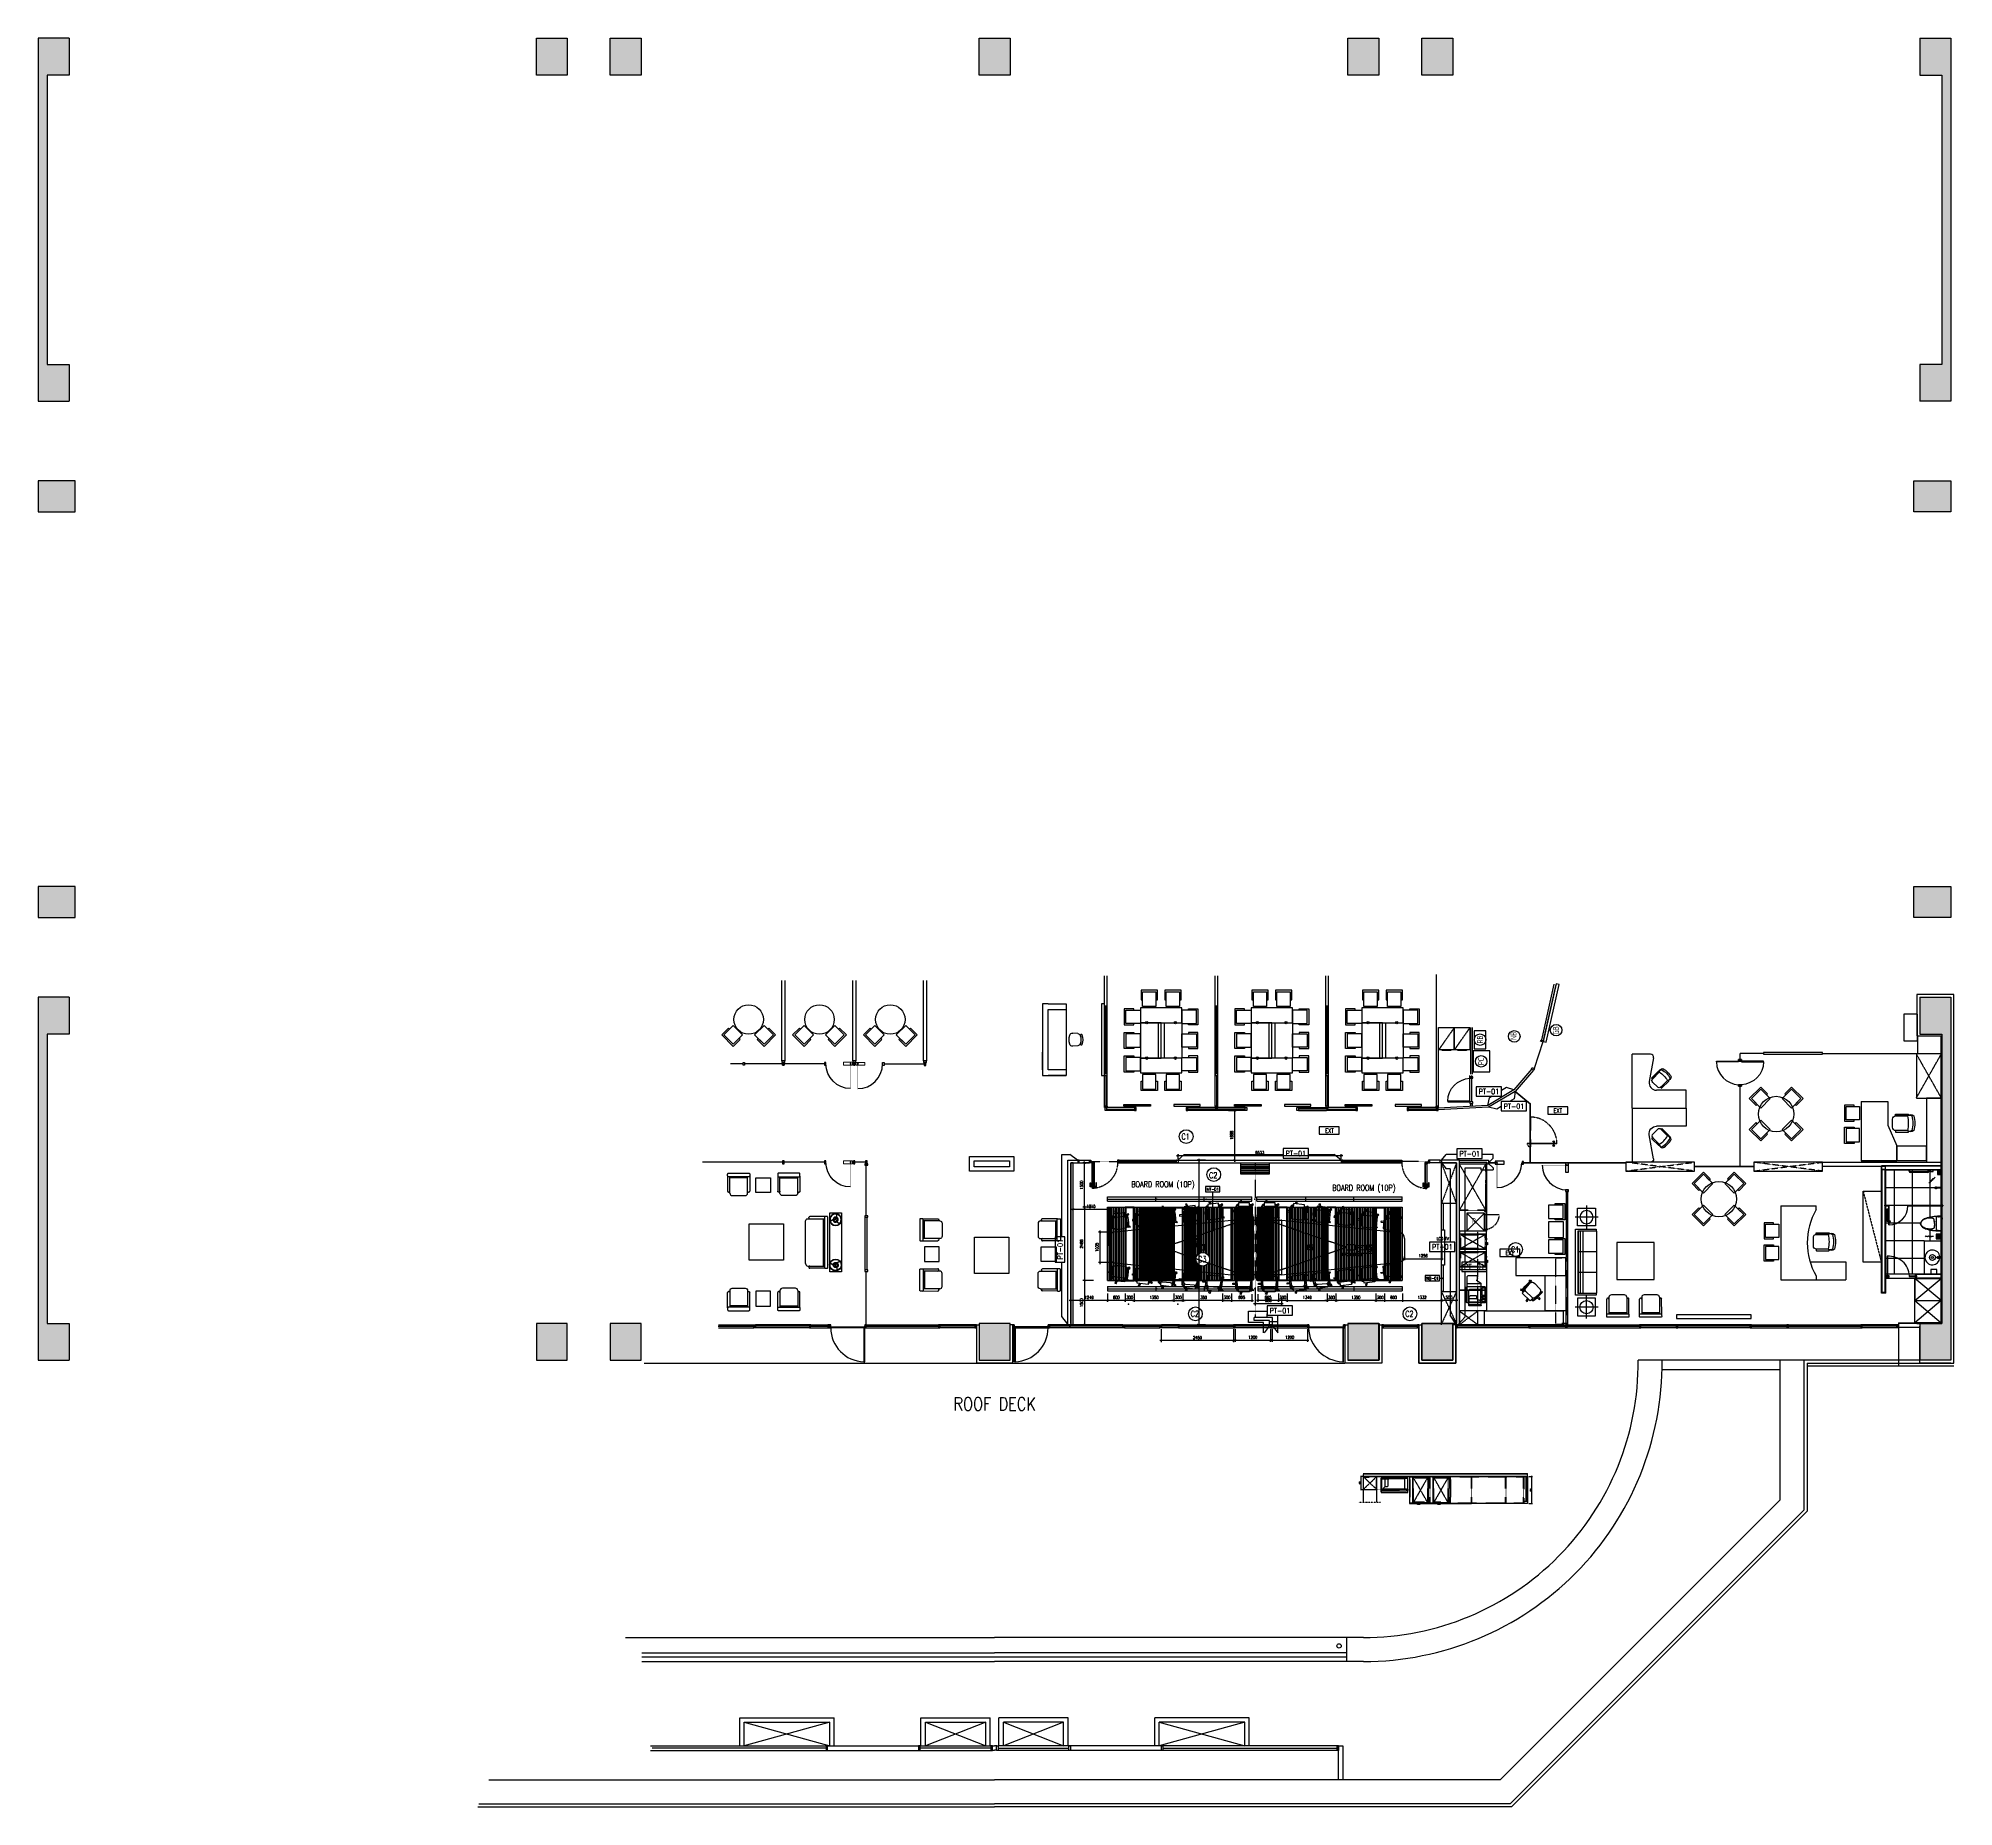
# Model space of a CAD drawing. Header units: millimetres. Extents: x 489570 to 664474, y -400689 to -233120.
# Drawn here: x 599574 to 664474, y -400501 to -340571 of the extents above; entities that cross this region are included whole.
import ezdxf
from ezdxf.enums import TextEntityAlignment as Align
from ezdxf.lldxf.tags import DXFTag

# ---------------------------------------------------------------- set-up
doc = ezdxf.new("R2010")
doc.units = ezdxf.units.MM
doc.header["$LTSCALE"] = 10
doc.header["$MEASUREMENT"] = 0
for name, pattern in [('DASHDOT', [1, 0.5, -0.25, 0, -0.25]), ('HIDDEN', [0.375, 0.25, -0.125]), ('HIDDEN2', [0.1875, 0.125, -0.0625])]:
    doc.linetypes.add(name, pattern=pattern)
for name, color, linetype in [('01AFF', 3, 'Continuous'), ('02acp', 2, 'Continuous'), ('02AWF', 2, 'Continuous'), ('03AFP', 2, 'Continuous'), ('03APP', 7, 'Continuous'), ('06ADS', 6, 'Continuous'), ('06AFP', 7, 'Continuous'), ('07APP', 7, 'Continuous'), ('A-DOOR', 2, 'Continuous'), ('A-FLOR-RNAM', 3, 'Continuous'), ('FURNITURE', 7, 'Continuous'), ('HATCH', 8, 'Continuous'), ('JEB-hinge', 7, 'Continuous'), ('JEB-profile_0', 2, 'Continuous'), ('JEB-STAKE', 8, 'Continuous'), ('XREF BB LVL 3$0$DIMFUR-IN', 1, 'Continuous'), ('XREF BB LVL 3$0$X-WTC3-Level 3 segmented$0$ARCH', 7, 'Continuous'), ('XREF BB LVL 3$0$X-WTC3-Level 3 segmented$0$COL', 7, 'Continuous'), ('XREF BB LVL 3$0$X-WTC3-Level 3 segmented$0$DMS', 7, 'Continuous'), ('XREF BB LVL 3$0$X-WTC3-Level 3 segmented$0$DOOR', 2, 'Continuous'), ('XREF BB LVL 3$0$X-WTC3-Level 3 segmented$0$FIN', 7, 'Continuous'), ('XREF BB LVL 3$0$X-WTC3-Level 3 segmented$0$HAT', 251, 'Continuous'), ('XREF BB LVL 3$0$X-WTC3-Level 3 segmented$0$HID', 1, 'XREF BB LVL 3$0$X-WTC3-Level 3 segmented$0$HIDDEN'), ('XREF BB LVL 3$0$X-WTC3-Level 3 segmented$0$KACA', 7, 'Continuous'), ('XREF BB LVL 3$0$X-WTC3-Level 3 segmented$0$WAL', 7, 'Continuous'), ('XREF BB LVL 3$0$X-WTC3-Level 3 segmented$0$WIN', 2, 'Continuous'), ('XREF WTC3 FPPP MAY09 1$0$DIMFUR-IN', 1, 'Continuous'), ('XREF WTC3 FPPP MAY09 1$0$FURN', 9, 'Continuous'), ('XREF WTC3 FPPP MAY09 1$0$PAR-low', 8, 'Continuous'), ('XREF WTC3 FPPP MAY09 1$0$WAL', 7, 'Continuous'), ('XREF WTC3 FPPP MAY09 1$0$X-WTC3-Level 3 segmented$0$COL', 7, 'Continuous'), ('XREF WTC3 FPPP MAY09 1$0$X-WTC3-Level 3 segmented$0$GLAS', 2, 'Continuous'), ('XREF WTC3 FPPP MAY09 1$0$X-WTC3-Level 3 segmented$0$PAR-FUL', 2, 'Continuous'), ('XREF WTC3 FPPP MAY09 1$0$X-WTC3-Level 3 segmented$0$SAN', 8, 'Continuous'), ('XREF WTC3 FPPP MAY09 1$0$X-WTC3-Level 3 segmented$0$TILE', 8, 'Continuous'), ('XREF WTC3 FPPP MAY09 1$0$X-WTC3-Level 3 segmented$0$WAL', 7, 'Continuous')]:
    doc.layers.add(name, color=color, linetype=linetype)
doc.layers.add('XREF WTC3 FPPP MAY09 1$0$X-WTC3-Level 3 segmented$0$FITTING', color=7, linetype='Continuous', lineweight=15)
doc.styles.add('DIM', font='ROMANS.shx', dxfattribs={"width": 0.8})
doc.styles.add('XREF BB LVL 3$0$X-WTC3-Level 3 segmented$0$PTI', font='romans.shx', dxfattribs={"width": 0.8})
doc.styles.add('XREF WTC3 FPPP MAY09 1$0$PTI', font='archstyl.shx', dxfattribs={"width": 0.75})
tags = doc.linetypes.add('XREF BB LVL 3$0$X-WTC3-Level 3 segmented$0$HIDDEN', pattern=[0.375, 0.25, -0.125]).pattern_tags.tags
tags[6:7] = [DXFTag(74, 4), DXFTag(75, 0), DXFTag(340, '0'), DXFTag(46, 1.0), DXFTag(50, 0.0), DXFTag(44, 0.0), DXFTag(45, 0.0)]
tags[4:5] = [DXFTag(74, 4), DXFTag(75, 0), DXFTag(340, '0'), DXFTag(46, 1.0), DXFTag(50, 0.0), DXFTag(44, 0.0), DXFTag(45, 0.0)]
tags = doc.linetypes.add('XREF WTC3 FPPP MAY09 1$0$HIDDEN', pattern=[0.375, 0.25, -0.125]).pattern_tags.tags
tags[6:7] = [DXFTag(74, 4), DXFTag(75, 0), DXFTag(340, '0'), DXFTag(46, 1.0), DXFTag(50, 0.0), DXFTag(44, 0.0), DXFTag(45, 0.0)]
tags[4:5] = [DXFTag(74, 4), DXFTag(75, 0), DXFTag(340, '0'), DXFTag(46, 1.0), DXFTag(50, 0.0), DXFTag(44, 0.0), DXFTag(45, 0.0)]
tags = doc.linetypes.add('XREF WTC3 FPPP MAY09 1$0$X-WTC3-Level 3 segmented$0$HIDDEN', pattern=[0.375, 0.25, -0.125]).pattern_tags.tags
tags[6:7] = [DXFTag(74, 4), DXFTag(75, 0), DXFTag(340, '0'), DXFTag(46, 1.0), DXFTag(50, 0.0), DXFTag(44, 0.0), DXFTag(45, 0.0)]
tags[4:5] = [DXFTag(74, 4), DXFTag(75, 0), DXFTag(340, '0'), DXFTag(46, 1.0), DXFTag(50, 0.0), DXFTag(44, 0.0), DXFTag(45, 0.0)]
doc.dimstyles.new('DIM 50', dxfattribs={"dimscale": 50, "dimtxt": 2, "dimasz": 1.5, "dimexe": 1, "dimexo": 1, "dimgap": 1, "dimtad": 1, "dimdec": 0, "dimzin": 0, "dimdsep": 46, "dimtxsty": 'DIM', "dimblk": 'ARCHTICK', "dimcen": 0.09, "dimdle": 1, "dimclrd": 9, "dimclre": 9, "dimclrt": 3, "dimadec": 0, "dimazin": 0, "dimtfac": 1, "dimtdec": 0, "dimtix": 1, "dimtmove": 2, "dimatfit": 3, "dimldrblk": 'DOT', "dimfxl": 2, "dimtolj": 1, "dimtzin": 0, "dimarcsym": 0})
doc.dimstyles.new('DIM20', dxfattribs={"dimscale": 20, "dimtxt": 2, "dimasz": 1.5, "dimexe": 1, "dimexo": 1, "dimgap": 1, "dimtad": 1, "dimdec": 0, "dimzin": 0, "dimdsep": 46, "dimtxsty": 'DIM', "dimblk1": 'ARCHTICK', "dimblk2": 'ARCHTICK', "dimsah": 1, "dimcen": 0, "dimdle": 1, "dimclrd": 9, "dimclre": 9, "dimclrt": 3, "dimadec": 0, "dimazin": 0, "dimtfac": 0.5, "dimtdec": 0, "dimtix": 1, "dimtmove": 2, "dimatfit": 3, "dimfxl": 1, "dimtolj": 1, "dimtzin": 0, "dimarcsym": 0})

# ---------------------------------------------------------------- blocks, each defined once
blk = doc.blocks.new('XREF WTC3 FPPP MAY09 1$0$MEETING TABLE MMU')
at = {"layer": '03AFP'}
for points in [[(139472, -147061), (139922, -147061), (139922, -147561), (139472, -147561), (139472, -147061), (139922, -147061), (139922, -147336), (139972, -147336), (139972, -147011), (139422, -147011), (139422, -147336), (139472, -147336), (139472, -147061)], [(140272, -147061), (140722, -147061), (140722, -147561), (140272, -147561), (140272, -147061), (140722, -147061), (140722, -147336), (140772, -147336), (140772, -147011), (140222, -147011), (140222, -147336), (140272, -147336), (140272, -147061)], [(138897, -148136), (138897, -147686), (139397, -147686), (139397, -148136), (138897, -148136), (138897, -147686), (139172, -147686), (139172, -147636), (138847, -147636), (138847, -148186), (139172, -148186), (139172, -148136), (138897, -148136)], [(140797, -148111), (140797, -147611), (139397, -147611), (139397, -148111)], [(141297, -148136), (141297, -147686), (140797, -147686), (140797, -148136), (141297, -148136), (141297, -147686), (141022, -147686), (141022, -147636), (141347, -147636), (141347, -148186), (141022, -148186), (141022, -148136), (141297, -148136)], [(138897, -148486), (138897, -148936), (139397, -148936), (139397, -148486), (138897, -148486), (138897, -148936), (139172, -148936), (139172, -148986), (138847, -148986), (138847, -148436), (139172, -148436), (139172, -148486), (138897, -148486)], [(139397, -149311), (140097, -149311), (140097, -148111), (139397, -148111)], [(140097, -149311), (140097, -148111), (139997, -148111), (139997, -149311)], [(140097, -149311), (140097, -148111), (140197, -148111), (140197, -149311)], [(140797, -149311), (140097, -149311), (140097, -148111), (140797, -148111)], [(141297, -148486), (141297, -148936), (140797, -148936), (140797, -148486), (141297, -148486), (141297, -148936), (141022, -148936), (141022, -148986), (141347, -148986), (141347, -148436), (141022, -148436), (141022, -148486), (141297, -148486)], [(138897, -149286), (138897, -149736), (139397, -149736), (139397, -149286), (138897, -149286), (138897, -149736), (139172, -149736), (139172, -149786), (138847, -149786), (138847, -149236), (139172, -149236), (139172, -149286), (138897, -149286)], [(141297, -149286), (141297, -149736), (140797, -149736), (140797, -149286), (141297, -149286), (141297, -149736), (141022, -149736), (141022, -149786), (141347, -149786), (141347, -149236), (141022, -149236), (141022, -149286), (141297, -149286)], [(140797, -149811), (140797, -149311), (139397, -149311), (139397, -149811)], [(139472, -150361), (139922, -150361), (139922, -149861), (139472, -149861), (139472, -150361), (139922, -150361), (139922, -150086), (139972, -150086), (139972, -150411), (139422, -150411), (139422, -150086), (139472, -150086), (139472, -150361)], [(140272, -150361), (140722, -150361), (140722, -149861), (140272, -149861), (140272, -150361), (140722, -150361), (140722, -150086), (140772, -150086), (140772, -150411), (140222, -150411), (140222, -150086), (140272, -150086), (140272, -150361)]]:
    blk.add_lwpolyline(points, close=True, dxfattribs=at)
for centre in [(139612, -148111), (140582, -148111), (139612, -149311), (140582, -149311)]:
    blk.add_circle(centre, 40, dxfattribs=at)
blk = doc.blocks.new('XREF WTC3 FPPP MAY09 1$0$kursi')
at = {"layer": '03AFP', "linetype": 'ByBlock'}
for points in [[(200, -400), (200, -90, 0.414214), (110, 0), (-110, 0, 0.414214), (-200, -90), (-200, -400)], [(-200, -400), (-200, -87, 0.414214), (-210, -77), (-235, -77, 0.414214), (-245, -87), (-245, -418, 0.414214), (-235, -428), (-219, -428)], [(200, -400), (200, -87, -0.414214), (210, -77), (235, -77, -0.414214), (245, -87), (245, -418, -0.414214), (235, -428), (219, -428)]]:
    blk.add_lwpolyline(points, format="xyb", dxfattribs=at)
for centre, radius, start, end in [((-105, -487), 129, 137.6669, 222.3331), ((-125, -460), 96, 141.5436, 218.4564), ((0, 340), 766, 254.8715, 285.1285), ((105, -487), 129, 317.6669, 42.3331), ((125, -460), 96, 321.5436, 38.4564), ((0, 220), 766, 254.8715, 285.1285), ((0, 166), 766, 254.8715, 285.1285)]:
    blk.add_arc(centre, radius, start, end, dxfattribs=at)
blk = doc.blocks.new('XREF WTC3 FPPP MAY09 1$0$hsbc sing')
for p, q in [((-25, 0), (-25, -1829)), ((-25, 0), (1644, 0)), ((-25, 0), (1644, 0)), ((1089, 0), (1804, 0)), ((1804, -627), (1804, 0)), ((1687, -725), (878, -582)), ((585, -1829), (585, -829)), ((-25, -1829), (585, -1829))]:
    blk.add_line(p, q)
for centre, radius, start, end in [((835, -829), 250, 80, 180), ((1704, -627), 100, 260, 0)]:
    blk.add_arc(centre, radius, start, end)
at = {"xscale": -1, "rotation": 45.00000000000005}
blk.add_blockref('XREF WTC3 FPPP MAY09 1$0$kursi', (773, -779), dxfattribs=at)
blk = doc.blocks.new('XREF WTC3 FPPP MAY09 1$0$KURSI1')
at = {"layer": '03AFP'}
for p, q in [((-220, 32), (-236, 193)), ((197, 32), (213, 193))]:
    blk.add_line(p, q, dxfattribs=at)
blk.add_lwpolyline([(213, 193, 0.371325), (138, 300, 0.17376), (-161, 300, 0.371325), (-236, 193)], format="xyb", dxfattribs=at)
for centre, radius, start, end in [((-120, 42), 100, 185.71059, 251.51797), ((97, 42), 100, 288.48203, 354.28941), ((-181, -85), 20, 82.7899, 249.47837), ((-11, 367), 503, 249.47837, 290.52163), ((-11, 1254), 1330, 262.7899, 277.2101), ((-11, 367), 443, 251.51797, 288.48203), ((158, -85), 20, 290.52163, 97.2101)]:
    blk.add_arc(centre, radius, start, end, dxfattribs=at)
blk = doc.blocks.new('XREF WTC3 FPPP MAY09 1$0$SOFA3')
at = {"color": 0, "linetype": 'ByBlock'}
for p, q in [((1050, 723), (-1050, 723)), ((-1050, 723), (-1050, 700)), ((-350, 723), (-350, 70)), ((350, 723), (350, 70)), ((1050, 700), (1050, 723)), ((1050, 257), (-1050, 257)), ((1050, 163), (-1050, 163)), ((1050, 93), (-1050, 93))]:
    blk.add_line(p, q, dxfattribs=at)
blk.add_lwpolyline([(1120, 700), (1120, 0), (-1120, 0), (-1120, 700), (-1050, 700), (-1050, 70), (1050, 70), (1050, 700)], close=True, dxfattribs=at)
blk = doc.blocks.new('XREF WTC3 FPPP MAY09 1$0$SF1')
at = {"layer": '03AFP'}
for p, q in [((-346, 639), (-338, 650)), ((-721, 91), (-728, 80))]:
    blk.add_line(p, q, dxfattribs=at)
at = {"layer": '03AFP', "linetype": 'ByBlock'}
for p, q in [((130, 368), (-294, 658)), ((-731, 137), (-268, -180)), ((-296, -254), (-720, 36)), ((-392, 632), (70, 315)), ((-392, 632), (70, 315))]:
    blk.add_line(p, q, dxfattribs=at)
for points in [[(-503, 611), (-751, 248, 0.414214), (-731, 137)], [(-302, -157, 0.008705), (-300, -155), (36, 336, 0.008705), (37, 338)], [(37, 338, -0.008705), (36, 336), (39, 340, -0.008705), (37, 338)], [(37, 338, 0.008705), (39, 340), (36, 336, 0.008705), (37, 338)], [(-302, -157, -0.008705), (-303, -159), (-300, -155, -0.008705), (-302, -157)]]:
    blk.add_lwpolyline(points, format="xyb", dxfattribs=at)
blk.add_lwpolyline([(187, 329, -0.414214), (195, 285), (-195, -285, -0.414214), (-240, -293), (-286, -262, -0.414214), (-294, -217), (96, 353, -0.414214), (140, 361)], format="xyb", close=True, dxfattribs=at)
at = {"layer": '03AFP'}
for centre, start, end in [((-312, 632), 55.60335, 145.60335), ((-702, 62), 145.60335, 235.60335), ((-694, 73), 55.60335, 145.60335), ((-319, 621), 145.60335, 235.60335)]:
    blk.add_arc(centre, 32, start, end, dxfattribs=at)
at = {"layer": '03AFP', "linetype": 'ByBlock'}
blk.add_arc((-437, 566), 80, 55.60335, 145.60335, dxfattribs=at)
blk = doc.blocks.new('XREF WTC3 FPPP MAY09 1$0$1200-4')
at = {"layer": '03AFP'}
for points in [[(-840, 522), (-522, 840), (-203, 522), (-522, 203), (-840, 522), (-522, 840), (-327, 645), (-292, 681), (-522, 910), (-910, 522), (-681, 292), (-645, 327), (-840, 522)], [(840, 522), (522, 840), (203, 522), (522, 203), (840, 522), (522, 840), (327, 645), (292, 681), (522, 910), (910, 522), (681, 292), (645, 327), (840, 522)], [(-840, -522), (-522, -840), (-203, -522), (-522, -203), (-840, -522), (-522, -840), (-327, -645), (-292, -681), (-522, -910), (-910, -522), (-681, -292), (-645, -327), (-840, -522)], [(840, -522), (522, -840), (203, -522), (522, -203), (840, -522), (522, -840), (327, -645), (292, -681), (522, -910), (910, -522), (681, -292), (645, -327), (840, -522)]]:
    blk.add_lwpolyline(points, close=True, dxfattribs=at)
blk.add_circle((0, 0), 600, dxfattribs=at)
blk = doc.blocks.new('XREF WTC3 FPPP MAY09 1$0$CORN')
at = {"layer": '03AFP', "color": 1}
for p, q in [((-390, 0), (390, 0)), ((0, -390), (0, 390))]:
    blk.add_line(p, q, dxfattribs=at)
at = {"layer": '03AFP'}
blk.add_lwpolyline([(-300, -300), (300, -300), (300, 300), (-300, 300)], close=True, dxfattribs=at)
blk.add_circle((0, 0), 223, dxfattribs=at)
blk = doc.blocks.new('XREF WTC3 FPPP MAY09 1$0$FC-P')
at = {"layer": '03AFP', "color": 1, "linetype": 'HIDDEN'}
blk.add_line((-540, 0), (-10, -755), dxfattribs=at)
at = {"layer": '03AFP'}
for points in [[(-540, -755), (-10, -755), (-10, 0), (-540, 0)], [(-420, -783), (-130, -783), (-130, -755), (-420, -755)]]:
    blk.add_lwpolyline(points, close=True, dxfattribs=at)
blk = doc.blocks.new('XREF WTC3 FPPP MAY09 1$0$2 SEATER')
at = {"layer": '03AFP', "linetype": 'ByBlock'}
for p, q in [((-877, -659), (-877, -146)), ((-800, -80), (-800, -640)), ((-800, -80), (-800, -640)), ((800, -80), (800, -640)), ((877, -659), (877, -146))]:
    blk.add_line(p, q, dxfattribs=at)
at = {"layer": '03AFP'}
for p, q in [((-832, -114), (-845, -114)), ((832, -114), (845, -114))]:
    blk.add_line(p, q, dxfattribs=at)
at = {"layer": '03AFP', "linetype": 'ByBlock'}
for points in [[(-720, 0), (720, 0, -0.414214), (800, -80)], [(-800, -600, 0.008705), (-797, -600), (-803, -600, 0.008705), (-800, -600)], [(-800, -600, -0.008705), (-803, -600), (-797, -600, -0.008705), (-800, -600)], [(800, -600, -0.008705), (797, -600), (-797, -600, -0.008705), (-800, -600)], [(800, -600, 0.008705), (803, -600), (797, -600, 0.008705), (800, -600)]]:
    blk.add_lwpolyline(points, format="xyb", dxfattribs=at)
blk.add_lwpolyline([(-877, -728, 0.414214), (-845, -760), (845, -760, 0.414214), (877, -728), (877, -672, 0.414214), (845, -640), (-845, -640, 0.414214), (-877, -672)], format="xyb", close=True, dxfattribs=at)
at = {"layer": '03AFP'}
for centre, start, end in [((-845, -146), 90, 180), ((-832, -146), 0, 90), ((832, -146), 90, 180), ((845, -146), 0, 90)]:
    blk.add_arc(centre, 32, start, end, dxfattribs=at)
at = {"layer": '03AFP', "linetype": 'ByBlock'}
blk.add_arc((-720, -80), 80, 90, 180, dxfattribs=at)
blk = doc.blocks.new('XREF WTC3 FPPP MAY09 1$0$table lamp')
at = {"color": 0, "linetype": 'ByBlock'}
for points in [[(2, 2), (-9, 0), (-18, -2), (-26, -5), (-34, -8), (-40, -11), (-46, -15), (-51, -18), (-56, -21), (-61, -24), (-65, -27), (-69, -29), (-73, -32), (-77, -34), (-81, -36), (-84, -38), (-88, -39), (-92, -41), (-95, -42), (-99, -43), (-102, -43), (-106, -44), (-109, -44), (-113, -44), (-116, -44), (-120, -44), (-123, -44), (-127, -43), (-130, -43), (-133, -42), (-137, -42), (-140, -41), (-143, -41), (-147, -40), (-150, -40), (-154, -39), (-157, -39), (-161, -39), (-165, -38), (-169, -38), (-173, -38), (-178, -38), (-182, -38), (-187, -38), (-191, -39), (-196, -39), (-200, -40), (-204, -41), (-208, -43)], [(-3, 0), (4, -8), (11, -14), (18, -20), (24, -25), (30, -29), (36, -32), (41, -35), (46, -38), (51, -41), (56, -43), (60, -45), (64, -47), (68, -50), (71, -52), (75, -54), (78, -56), (81, -59), (84, -62), (86, -64), (89, -67), (91, -70), (93, -73), (95, -76), (96, -79), (98, -82), (99, -85), (101, -88), (102, -91), (103, -94), (105, -98), (106, -101), (107, -104), (108, -107), (110, -110), (111, -113), (112, -117), (114, -120), (116, -123), (118, -127), (120, -131), (122, -135), (124, -139), (127, -143), (129, -146), (132, -150), (135, -153), (138, -156), (141, -159)], [(1, -3), (5, 8), (7, 17), (9, 25), (10, 33), (10, 40), (10, 47), (10, 53), (10, 59), (10, 64), (9, 70), (9, 74), (9, 79), (9, 84), (9, 88), (9, 92), (10, 96), (11, 100), (11, 103), (12, 107), (14, 110), (15, 114), (17, 117), (18, 120), (20, 123), (22, 126), (24, 129), (26, 131), (28, 134), (30, 137), (32, 139), (34, 142), (36, 145), (39, 147), (41, 150), (43, 153), (45, 156), (47, 159), (49, 162), (51, 165), (53, 169), (56, 173), (58, 177), (60, 181), (62, 185), (64, 189), (65, 194), (66, 198), (67, 202)]]:
    blk.add_lwpolyline(points, dxfattribs=at)
blk.add_circle((0, 0), 200, dxfattribs=at)
at = {"color": 1, "linetype": 'ByBlock', "extrusion": (0, 0, -1)}
for major_axis, start_param, end_param in [((133, 133), 3.155641, 6.297234), ((-133, 133), 1.584845, 4.726438), ((44.2, 44.2), 3.155641, 6.297234), ((-44.2, 44.2), 1.584845, 4.726438)]:
    blk.add_ellipse((0, 0), major_axis=major_axis, ratio=1, start_param=start_param, end_param=end_param, dxfattribs=at)
at = {"color": 0, "linetype": 'ByBlock', "extrusion": (0, 0, -1)}
for major_axis, start_param, end_param in [((61.9, 61.9), 3.155641, 6.297234), ((-61.9, 61.9), 1.584845, 4.726438)]:
    blk.add_ellipse((0, 0), major_axis=major_axis, ratio=1, start_param=start_param, end_param=end_param, dxfattribs=at)
blk = doc.blocks.new('XREF WTC3 FPPP MAY09 1$0$X-WTC3-Level 3 segmented$0$FRAME')
at = {"const_width": 13}
blk.add_lwpolyline([(-47, 23), (853, 24)], dxfattribs=at)
at = {"color": 1}
blk.add_lwpolyline([(-37, 263), (-37, -37), (63, -37), (63, 263)], close=True, dxfattribs=at)
blk.add_circle((13, 23), 15, dxfattribs=at)
blk.add_arc((13, 23), 840, 0.05288, 90, dxfattribs=at)
blk = doc.blocks.new('XREF WTC3 FPPP MAY09 1$0$X-WTC3-Level 3 segmented$0$P non F')
at = {"rotation": 180}
blk.add_blockref('XREF WTC3 FPPP MAY09 1$0$X-WTC3-Level 3 segmented$0$FRAME', (0, 30), dxfattribs=at)
blk = doc.blocks.new('XREF WTC3 FPPP MAY09 1$0$X-WTC3-Level 3 segmented$0$AI9-BLK2')
at = {"layer": 'XREF WTC3 FPPP MAY09 1$0$X-WTC3-Level 3 segmented$0$FITTING', "color": 7}
blk.add_circle((0, 0), 0.0353, dxfattribs=at)
blk = doc.blocks.new('XREF WTC3 FPPP MAY09 1$0$X-WTC3-Level 3 segmented$0$AI9-BLK1')
at = {"layer": 'XREF WTC3 FPPP MAY09 1$0$X-WTC3-Level 3 segmented$0$FITTING', "color": 7}
blk.add_circle((0, 0), 0.0353, dxfattribs=at)
blk = doc.blocks.new('XREF WTC3 FPPP MAY09 1$0$X-WTC3-Level 3 segmented$0$T.ATAS')
for p, q in [((-191, -219), (-191, 219)), ((-65, 230), (-18, 230)), ((60, 0), (61, 24)), ((60, 0), (61, -24)), ((61, 24), (62, 51)), ((62, 51), (65, 80)), ((65, 83), (65, 84)), ((65, 84), (65, 84)), ((65, 82), (65, 83)), ((65, 80), (65, 82)), ((66, 89), (67, 96)), ((66, 85), (66, 89)), ((67, 96), (68, 101)), ((68, 106), (69, 110)), ((68, 101), (68, 106)), ((69, 114), (70, 118)), ((69, 110), (69, 114)), ((70, 123), (71, 124)), ((70, 121), (70, 123)), ((70, 120), (70, 121)), ((70, 118), (70, 120)), ((71, 129), (72, 130)), ((71, 128), (71, 129)), ((71, 129), (71, 129)), ((71, 127), (71, 128)), ((71, 126), (71, 127)), ((71, 125), (71, 126)), ((71, 124), (71, 125)), ((71, 124), (71, 124)), ((72, 133), (73, 134)), ((72, 132), (72, 133)), ((72, 133), (72, 133)), ((72, 131), (72, 132)), ((72, 130), (72, 131)), ((72, 131), (72, 131)), ((72, 130), (72, 130)), ((73, 137), (74, 138)), ((73, 136), (73, 137)), ((73, 135), (73, 136)), ((73, 134), (73, 135)), ((73, 135), (73, 135)), ((74, 140), (75, 141)), ((74, 139), (74, 140)), ((74, 138), (74, 139)), ((74, 138), (74, 138)), ((75, 142), (76, 143)), ((75, 141), (75, 142)), ((75, 142), (75, 142)), ((76, 145), (77, 146)), ((76, 144), (76, 145)), ((76, 143), (76, 144)), ((77, 147), (78, 148)), ((77, 146), (77, 147)), ((77, 147), (77, 147)), ((78, 149), (79, 150)), ((78, 148), (78, 149)), ((79, 151), (80, 152)), ((79, 150), (79, 151)), ((80, 153), (81, 154)), ((80, 152), (80, 153)), ((81, 154), (82, 155)), ((82, 156), (83, 157)), ((82, 155), (82, 156)), ((83, 157), (84, 158)), ((84, 158), (85, 159)), ((85, 159), (86, 160)), ((85, 159), (85, 159)), ((86, 160), (87, 161)), ((87, 161), (88, 162)), ((88, 162), (89, 163)), ((89, 163), (90, 164)), ((90, 164), (91, 165)), ((91, 165), (92, 166)), ((92, 166), (93, 166)), ((93, 166), (94, 167)), ((94, 167), (95, 168)), ((95, 168), (96, 169)), ((96, 169), (97, 170)), ((97, 170), (99, 171)), ((99, 171), (100, 171)), ((100, 171), (102, 172)), ((102, 173), (115, 178)), ((102, 172), (102, 173)), ((111, 176), (113, 178)), ((113, 178), (123, 183)), ((115, 178), (130, 181)), ((123, 183), (134, 186)), ((130, 181), (146, 183)), ((134, 186), (146, 188)), ((146, 188), (158, 189)), ((146, 183), (163, 185)), ((158, 189), (207, 191)), ((163, 185), (181, 186)), ((181, 186), (201, 187)), ((201, 187), (222, 187)), ((207, 191), (252, 190)), ((222, 187), (244, 186)), ((244, 186), (269, 183)), ((252, 190), (292, 184)), ((269, 183), (296, 179)), ((292, 184), (329, 176)), ((296, 179), (325, 173)), ((325, 173), (358, 164)), ((329, 176), (363, 167)), ((358, 164), (392, 151)), ((363, 167), (393, 155)), ((392, 151), (422, 137)), ((393, 155), (421, 143)), ((421, 143), (446, 129)), ((422, 137), (447, 122)), ((446, 129), (468, 113)), ((447, 122), (469, 106)), ((468, 113), (487, 97)), ((469, 106), (487, 90)), ((487, 97), (503, 79)), ((487, 90), (502, 73)), ((502, 73), (513, 55)), ((503, 79), (516, 59)), ((513, 55), (520, 37)), ((516, 59), (524, 39)), ((520, 37), (525, 19)), ((524, 39), (529, 19)), ((525, 19), (526, 0)), ((525, -19), (526, 0)), ((529, 19), (530, 0)), ((529, -19), (530, 0)), ((-211, -148), (-209, -148)), ((-211, -149), (-211, -191)), ((-211, -149), (-211, -190)), ((-211, -192), (-209, -192)), ((-200, -157), (-200, -183)), ((-200, -160), (-191, -160)), ((-200, -180), (-191, -180)), ((-81, -232), (-103, -232)), ((-81, -235), (-100, -235)), ((-81, -232), (-59, -232)), ((-81, -235), (-62, -235)), ((-65, -230), (-18, -230)), ((61, -24), (62, -51)), ((62, -51), (65, -80)), ((65, -80), (65, -82)), ((65, -82), (65, -83)), ((65, -83), (65, -84)), ((65, -84), (65, -84)), ((66, -85), (66, -89)), ((66, -89), (67, -96)), ((67, -96), (68, -101)), ((68, -101), (68, -106)), ((68, -106), (69, -110)), ((69, -110), (69, -114)), ((69, -114), (70, -118)), ((70, -118), (70, -120)), ((70, -120), (70, -121)), ((70, -121), (70, -123)), ((70, -123), (71, -124)), ((71, -124), (71, -125)), ((71, -124), (71, -124)), ((71, -125), (71, -126)), ((71, -126), (71, -127)), ((71, -127), (71, -128)), ((71, -128), (71, -129)), ((71, -129), (71, -129)), ((71, -129), (72, -130)), ((72, -130), (72, -130)), ((72, -130), (72, -131)), ((72, -131), (72, -131)), ((72, -131), (72, -132)), ((72, -132), (72, -133)), ((72, -133), (72, -133)), ((72, -133), (73, -134)), ((73, -134), (73, -135)), ((73, -135), (73, -135)), ((73, -135), (73, -136)), ((73, -136), (73, -137)), ((73, -137), (74, -138)), ((74, -138), (74, -138)), ((74, -138), (74, -139)), ((74, -139), (74, -140)), ((74, -140), (75, -141)), ((75, -141), (75, -142)), ((75, -142), (75, -142)), ((75, -142), (76, -143)), ((76, -143), (76, -144)), ((76, -144), (76, -145)), ((76, -145), (77, -146)), ((77, -146), (77, -147)), ((77, -147), (77, -147)), ((77, -147), (78, -148)), ((78, -148), (78, -149)), ((78, -149), (79, -150)), ((79, -150), (79, -151)), ((79, -151), (80, -152)), ((80, -152), (80, -153)), ((80, -153), (81, -154)), ((81, -154), (82, -155)), ((82, -155), (82, -156)), ((82, -156), (83, -157)), ((83, -157), (84, -158)), ((84, -158), (85, -159)), ((85, -159), (86, -160)), ((85, -159), (85, -159)), ((86, -160), (87, -161)), ((87, -161), (88, -162)), ((88, -162), (89, -163)), ((89, -163), (90, -164)), ((90, -164), (91, -165)), ((91, -165), (92, -166)), ((92, -166), (93, -166)), ((93, -166), (94, -167)), ((94, -167), (95, -168)), ((95, -168), (96, -169)), ((96, -169), (97, -170)), ((97, -170), (99, -171)), ((99, -171), (100, -171)), ((100, -171), (102, -172)), ((102, -172), (102, -173)), ((102, -173), (115, -178)), ((111, -176), (113, -178)), ((113, -178), (123, -183)), ((115, -178), (130, -181)), ((123, -183), (134, -186)), ((130, -181), (146, -183)), ((134, -186), (146, -188)), ((146, -183), (163, -185)), ((146, -188), (158, -189)), ((158, -189), (207, -192)), ((163, -185), (181, -186)), ((181, -186), (201, -187)), ((201, -187), (222, -187)), ((207, -192), (252, -190)), ((222, -187), (244, -186)), ((244, -186), (269, -183)), ((252, -190), (292, -184)), ((269, -183), (296, -179)), ((292, -184), (329, -176)), ((296, -179), (325, -173)), ((325, -173), (358, -164)), ((329, -176), (363, -167)), ((358, -164), (392, -151)), ((363, -167), (393, -155)), ((392, -151), (422, -137)), ((393, -155), (421, -143)), ((421, -143), (446, -129)), ((422, -137), (447, -122)), ((446, -129), (468, -113)), ((447, -122), (469, -106)), ((468, -113), (487, -97)), ((469, -106), (487, -90)), ((487, -90), (502, -73)), ((487, -97), (503, -79)), ((502, -73), (513, -55)), ((503, -79), (516, -59)), ((513, -55), (520, -37)), ((516, -59), (524, -39)), ((520, -37), (525, -19)), ((524, -39), (529, -19))]:
    blk.add_line(p, q)
for points in [[(-163, 249), (-179, 248), (-191, 234), (-191, 219)], [(-164, 225), (-179, 224), (-191, 211), (-191, 195)], [(-65, 230), (-98, 230), (-131, 228), (-164, 225)], [(-108, 250), (-126, 250), (-144, 250), (-163, 249)], [(363, 174), (211, 224), (52, 250), (-108, 250)], [(-2, 214), (-2, 223), (-10, 230), (-18, 230)], [(30, 238), (18, 239), (7, 236), (-3, 230)], [(0, 0), (0, 71), (-1, 143), (-2, 214)], [(-2, -214), (-1, -143), (0, -71), (0, 0)], [(301, 182), (213, 210), (122, 228), (30, 238)], [(66, 92), (55, 91), (46, 82), (46, 70)], [(46, 70), (46, 60), (53, 52), (62, 49)], [(494, 89), (458, 128), (413, 158), (363, 174)], [(494, -89), (541, -39), (541, 39), (494, 89)], [(-200, -157), (-200, -152), (-204, -148), (-209, -148)], [(-209, -192), (-204, -192), (-200, -188), (-200, -183)], [(-191, -195), (-191, -211), (-179, -224), (-164, -225)], [(-191, -219), (-191, -234), (-179, -248), (-163, -249)], [(-164, -225), (-131, -228), (-98, -230), (-65, -230)], [(-163, -249), (-144, -250), (-126, -250), (-108, -250)], [(-108, -250), (52, -250), (211, -224), (363, -174)], [(-103, -232), (-103, -234), (-102, -235), (-100, -235)], [(-101, -235), (-88, -239), (-74, -239), (-61, -235)], [(-62, -235), (-60, -235), (-59, -234), (-59, -232)], [(-18, -230), (-10, -230), (-2, -223), (-2, -214)], [(-3, -230), (7, -236), (18, -239), (30, -238)], [(30, -238), (122, -228), (213, -210), (301, -182)], [(363, -174), (413, -158), (458, -128), (494, -89)]]:
    blk.add_open_spline(points, degree=3)
for points in [[(65, 75), (62, 78), (57, 78), (54, 76), (53, 74), (52, 72), (52, 70)], [(52, 70), (52, 66), (55, 63), (59, 63), (61, 63), (62, 64), (64, 65)], [(62, -49), (51, -52), (44, -64), (47, -76), (49, -85), (57, -91), (66, -92)], [(64, -65), (60, -62), (56, -63), (53, -66), (52, -67), (52, -69), (52, -70)], [(52, -70), (52, -74), (55, -78), (59, -78), (61, -78), (63, -77), (65, -75)]]:
    blk.add_open_spline(points, degree=3, knots=[0, 0, 0, 0, 1, 1, 1, 2, 2, 2, 2])
at = {"xscale": 10, "yscale": 10, "zscale": 10}
for name, p in [('XREF WTC3 FPPP MAY09 1$0$X-WTC3-Level 3 segmented$0$AI9-BLK1', (526, 0)), ('XREF WTC3 FPPP MAY09 1$0$X-WTC3-Level 3 segmented$0$AI9-BLK2', (530, 0))]:
    blk.add_blockref(name, p, dxfattribs=at)
blk = doc.blocks.new('XREF WTC3 FPPP MAY09 1$0$X-WTC3-Level 3 segmented$0$10SHWP01')
for p, q in [((-8, 142), (-24, 187)), ((-17, 8), (17, 8)), ((-17, 0), (-17, 8)), ((-17, 0), (17, 0)), ((-8, 8), (-8, 142)), ((8, 142), (24, 187)), ((8, 8), (8, 142)), ((17, 0), (17, 8))]:
    blk.add_line(p, q)
for points in [[(19, 174, 0.052532), (26, 178, 0.104957), (34, 188, 0.120011), (37, 199, 0.120011), (34, 210, 0.104957), (26, 220, 0.088923), (14, 226, 0.080167), (0, 229, 0.080167), (-14, 226, 0.088923), (-26, 220, 0.104957), (-34, 210, 0.120011), (-37, 199, 0.120011)], [(-37, 199, 0.120011), (-34, 188, 0.104957), (-26, 178, 0.052532), (-19, 174, 0.080167)]]:
    blk.add_lwpolyline(points, format="xyb")
blk.add_lwpolyline([(-29, 199, 0.120011), (-28, 192, 0.104957), (-21, 184, 0.088923), (-12, 179, 0.080167), (0, 177, 0.080167), (12, 179, 0.088923), (21, 184, 0.104957), (28, 192, 0.120011), (29, 199, 0.120011), (28, 207, 0.104957), (21, 214, 0.088923), (12, 219, 0.080167), (0, 221, 0.080167), (-12, 219, 0.088923), (-21, 214, 0.104957), (-28, 207, 0.120011)], format="xyb", close=True)
blk.add_arc((0, 142), 7.5, 180, 360)
blk = doc.blocks.new('XREF WTC3 FPPP MAY09 1$0$X-WTC3-Level 3 segmented$0$GRAB BAR')
for p, q in [((-33, 16.5), (-33, 0)), ((-33, 0), (0, 0)), ((-30, 19.5), (-3, 19.5)), ((-29, 40.5), (-29, 19.5)), ((-4, 40.5), (-4, 19.5)), ((0, 16.5), (0, 0)), ((13.5, 82.5), (603.5, 82.5)), ((13.5, 57.5), (603.5, 57.5)), ((617, 16.5), (617, 0)), ((650, 0), (617, 0)), ((647, 19.5), (620, 19.5)), ((621, 40.5), (621, 19.5)), ((646, 40.5), (646, 19.5)), ((650, 16.5), (650, 0))]:
    blk.add_line(p, q)
for centre, radius, start, end in [((-30, 16.5), 3, 90, 180), ((13.5, 40), 42.5, 90, 180), ((13.5, 40), 17.5, 90, 180), ((-3, 16.5), 3, 0, 90), ((603.5, 40), 42.5, 0, 90), ((603.5, 40), 17.5, 0, 90), ((620, 16.5), 3, 90, 180), ((647, 16.5), 3, 0, 90)]:
    blk.add_arc(centre, radius, start, end)
blk = doc.blocks.new('XREF WTC3 FPPP MAY09 1$0$X-WTC3-Level 3 segmented$0$FD')
for p, q in [((-0.052, 0.005), (0.052, 0.005)), ((-0.049, 0.015), (0.049, 0.015)), ((-0.045, 0.025), (0.045, 0.025)), ((-0.038, 0.035), (0.038, 0.035)), ((-0.025, 0.045), (0.025, 0.045)), ((-0.052, -0.005), (0.052, -0.005)), ((-0.049, -0.015), (0.049, -0.015)), ((-0.045, -0.025), (0.045, -0.025)), ((-0.038, -0.035), (0.038, -0.035)), ((-0.025, -0.045), (0.025, -0.045))]:
    blk.add_line(p, q)
blk.add_lwpolyline([(-0.075, -0.075), (0.075, -0.075), (0.075, 0.075), (-0.075, 0.075)], close=True)
blk.add_circle((0, 0), 0.0616)
for start, end in [(163.11198, 174.44311), (137.32506, 151.04188), (60.63415, 119.36585), (28.95812, 42.67494), (5.55689, 16.88802), (185.55689, 196.88802), (208.95812, 222.67494), (240.63415, 299.36585), (317.32506, 331.04188), (343.11198, 354.44311)]:
    blk.add_arc((0, 0), 0.0516, start, end)
blk = doc.blocks.new('XREF WTC3 FPPP MAY09 1$0$X-WTC3-Level 3 segmented$0$DIM_ARROW')
blk.add_line((0, 0), (-2, 0))
at = {"color": 0, "linetype": 'ByBlock', "const_width": 0.225}
blk.add_lwpolyline([(-0.8, -0.8), (0, 0), (-0.8, 0.8)], dxfattribs=at)
blk = doc.blocks.new('XREF WTC3 FPPP MAY09 1$0$X-WTC3-Level 3 segmented$0$PANAH')
at = {"linetype": 'XREF WTC3 FPPP MAY09 1$0$X-WTC3-Level 3 segmented$0$HIDDEN'}
blk.add_lwpolyline([(0, 0), (41, 18, -1), (69, 29, 1), (97, 41, -1), (124, 53, 1), (152, 65, -1), (179, 76), (221, 94)], format="xyb", dxfattribs=at)
blk.add_lwpolyline([(248, 84), (221, 94), (233, 120)], dxfattribs=at)
at = {"linetype": 'XREF WTC3 FPPP MAY09 1$0$X-WTC3-Level 3 segmented$0$HIDDEN', "xscale": 22.49999999885754, "yscale": 22.49999999885754, "zscale": 22.49999999885754, "rotation": 203.0540529649264}
blk.add_blockref('XREF WTC3 FPPP MAY09 1$0$X-WTC3-Level 3 segmented$0$DIM_ARROW', (-14, -6), dxfattribs=at)
blk = doc.blocks.new('XREF WTC3 FPPP MAY09 1$0$X-WTC3-Level 3 segmented$0$T.ATAS WS')
for p, q in [((-21, 167), (-21, 213)), ((-13, 228), (-13, 287)), ((-5, 168), (-5, 190)), ((5, 168), (5, 190)), ((13, 228), (13, 287)), ((21, 167), (21, 213))]:
    blk.add_line(p, q)
for radius in [101, 37.4]:
    blk.add_circle((0, 0), radius)
for centre, major_axis, ratio in [((0, 213), (21.2, 0), 0.887668), ((0, 168), (5.05, 0), 0.422395)]:
    blk.add_ellipse(centre, major_axis=major_axis, ratio=ratio)
for points, knots in [([(-12, 251), (-151, 244), (-259, 126), (-252, -13), (-245, -152), (-127, -260), (12, -253), (151, -246), (259, -128), (252, 11), (246, 141), (142, 245), (12, 251)], [0, 0, 0, 0, 1, 1, 1, 2, 2, 2, 3, 3, 3, 4, 4, 4, 4]), ([(13, 263), (26, 270), (31, 286), (24, 299), (17, 313), (1, 318), (-13, 311), (-26, 304), (-31, 288), (-24, 274), (-22, 269), (-18, 265), (-13, 263)], [0, 0, 0, 0, 1, 1, 1, 2, 2, 2, 3, 3, 3, 4, 4, 4, 4]), ([(-21, 167), (-21, 157), (-12, 148), (0, 148), (12, 148), (21, 157), (21, 167)], [0, 0, 0, 0, 1, 1, 1, 2, 2, 2, 2]), ([(13, 287), (13, 294), (7, 299), (0, 299), (-7, 299), (-13, 294), (-13, 287)], [0, 0, 0, 0, 1, 1, 1, 2, 2, 2, 2]), ([(5, 190), (5, 191), (3, 192), (0, 192), (-3, 192), (-5, 191), (-5, 190)], [0, 0, 0, 0, 1, 1, 1, 2, 2, 2, 2])]:
    blk.add_open_spline(points, degree=3, knots=knots)
for points in [[(-21, 198), (-21, 189), (-15, 181), (-5, 179)], [(-21, 197), (-21, 188), (-15, 181), (-5, 178)], [(5, 179), (15, 181), (21, 189), (21, 198)], [(5, 178), (15, 181), (21, 188), (21, 197)]]:
    blk.add_open_spline(points, degree=3)
blk = doc.blocks.new('XREF WTC3 FPPP MAY09 1$0$X-WTC3-Level 3 segmented$0$P800')
for p, q in [((-15, 900), (79, 900)), ((-15, 850), (-15, 900)), ((79, 900), (-15, 900)), ((79, 850), (-15, 850)), ((79, 900), (79, 850)), ((-15, 0), (-15, 50)), ((-15, 50), (79, 50)), ((79, 0), (-15, 0)), ((79, 80), (832, 80)), ((79, 50), (79, 80)), ((832, 50), (79, 50)), ((79, 50), (79, 0)), ((832, 80), (832, 50))]:
    blk.add_line(p, q)
blk.add_arc((43, 62), 789, 1.30985, 87.41111)
blk = doc.blocks.new('XREF WTC3 FPPP MAY09 1$0$FRAME')
at = {"const_width": 13}
blk.add_lwpolyline([(-47, 23), (853, 24)], dxfattribs=at)
at = {"color": 1}
blk.add_circle((13, 23), 15, dxfattribs=at)
blk.add_arc((13, 23), 840, 0.05288, 90, dxfattribs=at)
at = {"layer": 'Defpoints', "color": 1, "lineweight": 5}
blk.add_lwpolyline([(-37, 263), (-37, -37), (63, -37), (63, 263)], close=True, dxfattribs=at)
blk = doc.blocks.new('XREF WTC3 FPPP MAY09 1$0$P non F')
at = {"layer": 'XREF WTC3 FPPP MAY09 1$0$WAL', "rotation": 180}
blk.add_blockref('XREF WTC3 FPPP MAY09 1$0$FRAME', (0, 30), dxfattribs=at)
blk = doc.blocks.new('XREF WTC3 FPPP MAY09 1$0$exe')
at = {"layer": '03AFP'}
for p, q in [((-2005, 2210), (5, 2210)), ((-2005, 2210), (-2005, 1310)), ((-2000, 2210), (-2000, 1310)), ((0, 2210), (0, 0)), ((5, 2210), (5, 1010)), ((-2005, 1310), (-1200, 1310)), ((-2005, 1310), (-1200, 1310)), ((-1200, 1310), (-500, 1010)), ((-500, 1010), (-500, 0)), ((-500, 1010), (5, 1010)), ((-500, 1010), (5, 1010)), ((0, 1005), (-500, 1005)), ((0, 5), (-500, 5)), ((-500, 0), (0, 0)), ((-500, 0), (0, 0))]:
    blk.add_line(p, q, dxfattribs=at)
for points in [[(-1384, 2726), (-1834, 2726), (-1834, 2276), (-1384, 2276), (-1384, 2726), (-1834, 2726), (-1834, 2451), (-1884, 2451), (-1884, 2776), (-1334, 2776), (-1334, 2451), (-1384, 2451), (-1384, 2726)], [(-1083, 2726), (-633, 2726), (-633, 2276), (-1083, 2276), (-1083, 2726), (-633, 2726), (-633, 2451), (-583, 2451), (-583, 2776), (-1133, 2776), (-1133, 2451), (-1083, 2451), (-1083, 2726)]]:
    blk.add_lwpolyline(points, close=True, dxfattribs=at)
at = {"layer": '03AFP', "xscale": 1.249996469973075, "yscale": 1.249996469973075, "zscale": 1.249996469973075}
blk.add_blockref('XREF WTC3 FPPP MAY09 1$0$kursi', (-1267, 1150), dxfattribs=at)
blk = doc.blocks.new('XREF BB LVL 3$0$X-WTC3-Level 3 segmented$0$C125105')
at = {"layer": 'XREF BB LVL 3$0$X-WTC3-Level 3 segmented$0$HAT'}
blk.add_hatch(color=256, dxfattribs=at).paths.add_polyline_path([(-524.75, -1250), (525.25, -1250), (525.25, 0), (-524.75, 0)])
at = {"layer": 'XREF BB LVL 3$0$X-WTC3-Level 3 segmented$0$COL'}
blk.add_lwpolyline([(-524.75, -1250), (525.25, -1250), (525.25, 0), (-524.75, 0)], close=True, dxfattribs=at)
blk = doc.blocks.new('XREF BB LVL 3$0$X-WTC3-Level 3 segmented$0$SH1')
at = {"layer": 'XREF BB LVL 3$0$X-WTC3-Level 3 segmented$0$HAT'}
blk.add_hatch(color=256, dxfattribs=at).paths.add_polyline_path([(12300, -1049.5), (12300, 0), (0, 0), (0, -1050), (1250, -1050), (1250, -300.5), (1250.5, -300), (11049.5, -300), (11050, -300.5), (11050, -1050), (12299.5, -1050)])
at = {"layer": 'XREF BB LVL 3$0$X-WTC3-Level 3 segmented$0$COL'}
for p, q in [((12300, 0), (0, 0)), ((0, 0), (0, -1050)), ((12300, -1049.5), (12300, 0)), ((1250.5, -300), (1250, -300.5)), ((1250, -300.5), (1250, -1050)), ((11049.5, -300), (1250.5, -300)), ((11049.5, -300), (11050, -300.5)), ((11050, -1050), (11050, -300.5)), ((1250, -1050), (0, -1050)), ((12299.5, -1050), (11050, -1050)), ((12300, -1049.5), (12299.5, -1050))]:
    blk.add_line(p, q, dxfattribs=at)
blk = doc.blocks.new('XREF BB LVL 3$0$X-WTC3-Level 3 segmented$0$STRU')
at = {"layer": 'XREF BB LVL 3$0$X-WTC3-Level 3 segmented$0$COL'}
for name, p in [('XREF BB LVL 3$0$X-WTC3-Level 3 segmented$0$SH1', (-22400, 32400)), ('XREF BB LVL 3$0$X-WTC3-Level 3 segmented$0$C125105', (-6875, 32400)), ('XREF BB LVL 3$0$X-WTC3-Level 3 segmented$0$C125105', (6875, 32400)), ('XREF BB LVL 3$0$X-WTC3-Level 3 segmented$0$SH1', (10100, 32400))]:
    blk.add_blockref(name, p, dxfattribs=at)
at = {"layer": 'XREF BB LVL 3$0$X-WTC3-Level 3 segmented$0$COL', "rotation": 90}
for p in [(-22400, 14999.75), (-22400, 12499.75), (-22400, -0.25), (-22400, -12500.25), (-22400, -15000.25)]:
    blk.add_blockref('XREF BB LVL 3$0$X-WTC3-Level 3 segmented$0$C125105', p, dxfattribs=at)
at = {"layer": 'XREF BB LVL 3$0$X-WTC3-Level 3 segmented$0$COL', "xscale": -1}
for name, p, rotation in [('XREF BB LVL 3$0$X-WTC3-Level 3 segmented$0$C125105', (22400, 14999.75), 270), ('XREF BB LVL 3$0$X-WTC3-Level 3 segmented$0$C125105', (22400, 12499.75), 270), ('XREF BB LVL 3$0$X-WTC3-Level 3 segmented$0$C125105', (22400, -0.25), 270), ('XREF BB LVL 3$0$X-WTC3-Level 3 segmented$0$C125105', (22400, -12500.25), 270), ('XREF BB LVL 3$0$X-WTC3-Level 3 segmented$0$C125105', (22400, -15000.25), 270), ('XREF BB LVL 3$0$X-WTC3-Level 3 segmented$0$C125105', (-6875, -32400), 180), ('XREF BB LVL 3$0$X-WTC3-Level 3 segmented$0$C125105', (6875, -32400), 180), ('XREF BB LVL 3$0$X-WTC3-Level 3 segmented$0$SH1', (-22400, -32400), 180), ('XREF BB LVL 3$0$X-WTC3-Level 3 segmented$0$SH1', (10100, -32400), 180)]:
    blk.add_blockref(name, p, dxfattribs=dict(at, rotation=rotation))
blk = doc.blocks.new('XREF BB LVL 3$0$X-WTC3-Level 3 segmented$0$fra2')
for points in [[(0.43, 0), (0, 0), (0, 0.5), (0.43, 0.5)], [(0.43, 0.5), (0.43, 0.46), (0.36, 0.41), (0.36, 0.35), (0.64, 0.35), (0.64, 0.41), (0.57, 0.46), (0.57, 0.5), (1, 0.5), (1, 0), (0.57, 0), (0.57, 0.04), (0.64, 0.09), (0.64, 0.15), (0.36, 0.15), (0.36, 0.09), (0.43, 0.04), (0.43, 0)]]:
    blk.add_lwpolyline(points)
blk.add_lwpolyline([(0.69, 0.3), (0.69, 0.45), (0.95, 0.45), (0.95, 0.05), (0.69, 0.05), (0.69, 0.2), (0.31, 0.2), (0.31, 0.05), (0.05, 0.05), (0.05, 0.45), (0.31, 0.45), (0.31, 0.3)], close=True)
blk = doc.blocks.new('XREF BB LVL 3$0$X-WTC3-Level 3 segmented$0$Fra6')
for points in [[(0.43, 0), (0, 0), (0, 0.5), (0.43, 0.5)], [(0.43, 0), (0.43, 0.04), (0.36, 0.09), (0.36, 0.15), (1, 0.15), (1, 0.5), (0.57, 0.5), (0.57, 0.46), (0.64, 0.41), (0.64, 0.35), (0.36, 0.35), (0.36, 0.41), (0.43, 0.46), (0.43, 0.5)]]:
    blk.add_lwpolyline(points)
for points in [[(0.31, 0.3), (0.31, 0.45), (0.05, 0.45), (0.05, 0.05), (0.31, 0.05), (0.31, 0.2), (0.95, 0.2), (0.95, 0.45), (0.69, 0.45), (0.69, 0.3)], [(0.55, 0.45), (0.55, 0.5), (0.45, 0.5), (0.45, 0.45), (0.38, 0.4), (0.38, 0.37), (0.47, 0.37), (0.47, 0.47), (0.53, 0.47), (0.53, 0.37), (0.62, 0.37), (0.62, 0.4)], [(0.39, 0.14), (0.48, 0.14), (0.48, 0.04), (0.56, 0.04), (0.56, 0.14), (0.6, 0.14), (0.6, 0), (0.45, 0), (0.45, 0.04), (0.39, 0.09)]]:
    blk.add_lwpolyline(points, close=True)
blk = doc.blocks.new('XREF BB LVL 3$0$X-WTC3-Level 3 segmented$0$Fra5')
for points in [[(0.43, 0), (0, 0), (0, 0.5), (0.43, 0.5)], [(0.43, 0), (0.43, 0.04), (0.36, 0.09), (0.36, 0.15), (0.64, 0.15), (0.64, 0.09), (0.57, 0.04), (0.57, 0), (1, 0), (1, 0.35), (0.36, 0.35), (0.36, 0.41), (0.43, 0.46), (0.43, 0.5)]]:
    blk.add_lwpolyline(points)
for points in [[(0.31, 0.05), (0.31, 0.2), (0.69, 0.2), (0.69, 0.05), (0.95, 0.05), (0.95, 0.3), (0.31, 0.3), (0.31, 0.45), (0.05, 0.45), (0.05, 0.05)], [(0.39, 0.41), (0.39, 0.36), (0.48, 0.36), (0.48, 0.46), (0.56, 0.46), (0.56, 0.36), (0.6, 0.36), (0.6, 0.5), (0.45, 0.5), (0.45, 0.46)]]:
    blk.add_lwpolyline(points, close=True)
blk = doc.blocks.new('XREF BB LVL 3$0$X-WTC3-Level 3 segmented$0$Fra3')
for points in [[(0.43, 0.5), (0.43, 0.46), (0.36, 0.41), (0.36, 0.35), (0.64, 0.35), (0.64, 0.41), (0.57, 0.46), (0.57, 0.5), (1, 0.5), (1, 0), (0.19, 0), (0, 0), (0, 0.5), (0.43, 0.5)], [(0.81, 0.14), (0.86, 0.14), (0.86, 0.05), (0.95, 0.05), (0.95, 0.45), (0.69, 0.45), (0.69, 0.3), (0.31, 0.3), (0.31, 0.45), (0.05, 0.45), (0.05, 0.05), (0.14, 0.05), (0.14, 0.14), (0.19, 0.14)], [(0.81, 0), (0.81, 0.25), (0.19, 0.25), (0.19, 0)]]:
    blk.add_lwpolyline(points)
blk = doc.blocks.new('K11')
for p, q in [((-279, 269), (-378, 269)), ((-378, 269), (-378, 226)), ((-378, 226), (-279, 226)), ((-274, 396), (-279, 291)), ((-279, 291), (-279, 22)), ((-279, 22), (-241, 22)), ((-268, 425), (-274, 396)), ((-252, 449), (-268, 425)), ((-228, 466), (-252, 449)), ((-241, 414), (-244, 395)), ((-241, 299), (-244, 395)), ((-231, 428), (-241, 414)), ((-241, 22), (-241, 299)), ((-225, 269), (-241, 269)), ((-241, 226), (-229, 226)), ((-238, 129), (-239, 89)), ((-239, 89), (-227, 52)), ((-220, 328), (-238, 129)), ((-216, 438), (-231, 428)), ((-199, 471), (-228, 466)), ((-227, 52), (-202, 21)), ((-206, 365), (-220, 328)), ((-199, 441), (-216, 438)), ((-177, 391), (-206, 365)), ((-202, 21), (-167, 4)), ((-199, 471), (-186, 471)), ((-199, 441), (-186, 441)), ((-186, 526), (-186, 382)), ((184, 526), (-186, 526)), ((-139, 400), (-177, 391)), ((-167, 4), (-114, 0)), ((139, 400), (-139, 400)), ((-97, 618), (-135, 606)), ((-135, 605), (-111, 526)), ((-114, 0), (114, 0)), ((-97, 618), (-65, 526)), ((167, 3), (114, 0)), ((139, 400), (177, 391)), ((202, 21), (167, 3)), ((177, 391), (207, 364)), ((184, 384), (184, 526)), ((200, 471), (184, 471)), ((200, 441), (184, 441)), ((223, 434), (185, 405)), ((243, 402), (199, 372)), ((200, 471), (228, 465)), ((200, 441), (217, 438)), ((227, 51), (202, 21)), ((207, 364), (220, 327)), ((217, 438), (232, 428)), ((220, 327), (238, 129)), ((240, 89), (227, 51)), ((228, 465), (252, 449)), ((232, 428), (241, 413)), ((241, 57), (232, 64)), ((238, 129), (240, 89)), ((238, 129), (240, 89)), ((239, 108), (241, 106)), ((241, 413), (245, 395)), ((241, 299), (245, 395)), ((241, 22), (241, 299)), ((279, 22), (241, 22)), ((299, 490), (248, 452)), ((252, 449), (269, 424)), ((323, 457), (269, 420)), ((269, 424), (274, 396)), ((274, 396), (280, 291)), ((280, 291), (279, 22)), ((279, 78), (327, 42)), ((302, 10), (279, 28)), ((323, 457), (299, 490)), ((327, 42), (302, 10))]:
    blk.add_line(p, q)
blk = doc.blocks.new('glass door 01')
at = {"layer": '03AFP'}
for p, q in [((-100890, -620575), (-100902, -620587)), ((-100890, -620587), (-100902, -620575)), ((-100890, -620587), (-100902, -620575)), ((-100890, -620575), (-100902, -620587))]:
    blk.add_line(p, q, dxfattribs=at)
at = {"layer": '03AFP', "color": 1}
for p, q in [((-100902, -620575), (-100890, -620587)), ((-100902, -620587), (-100890, -620575)), ((-100902, -620587), (-100890, -620575)), ((-100902, -620575), (-100890, -620587))]:
    blk.add_line(p, q, dxfattribs=at)
at = {"layer": '06ADS'}
for p, q in [((-101002, -620575), (-101002, -620587)), ((-101002, -620587), (-101002, -620575)), ((-100890, -620475), (-100902, -620475)), ((-100902, -621481), (-100902, -620475)), ((-100890, -620575), (-100902, -620575)), ((-100890, -620575), (-100902, -620575)), ((-100890, -620575), (-100902, -620575)), ((-100890, -620587), (-100902, -620587)), ((-100890, -620587), (-100902, -620587)), ((-100890, -620587), (-100902, -620587)), ((-100890, -621481), (-100890, -620475)), ((-99996, -620587), (-99996, -620575)), ((-99996, -620575), (-99996, -620587))]:
    blk.add_line(p, q, dxfattribs=at)
at = {"layer": '06ADS', "color": 8, "linetype": 'HIDDEN'}
blk.add_lwpolyline([(-99996, -620587), (-101002, -620587), (-101002, -620575), (-99996, -620575)], close=True, dxfattribs=at)
at = {"layer": '06ADS', "color": 1, "linetype": 'HIDDEN'}
for centre, radius, start, end in [((-100902, -620575), 100, 90, 180), ((-100896, -620581), 900, 269.61803, 359.61803)]:
    blk.add_arc(centre, radius, start, end, dxfattribs=at)
at = {"layer": 'A-DOOR', "linetype": 'ByBlock'}
for p, q in [((-100944, -621361), (-100907, -621361)), ((-100944, -621381), (-100907, -621381)), ((-100848, -621361), (-100885, -621361)), ((-100848, -621381), (-100885, -621381))]:
    blk.add_line(p, q, dxfattribs=at)
at = {"layer": 'A-DOOR', "color": 1}
for points in [[(-100902, -621351), (-100907, -621351), (-100907, -621371), (-100907, -621391), (-100902, -621391)], [(-100890, -621391), (-100885, -621391), (-100885, -621371), (-100885, -621351), (-100890, -621351)]]:
    blk.add_lwpolyline(points, dxfattribs=at)
at = {"layer": 'A-DOOR', "linetype": 'ByBlock'}
for centre in [(-100967, -621371), (-100825, -621371)]:
    blk.add_circle(centre, 25, dxfattribs=at)
blk = doc.blocks.new('_ARCHTICK')
at = {"color": 0, "linetype": 'ByBlock', "const_width": 0.15}
blk.add_lwpolyline([(-0.5, -0.5), (0.5, 0.5)], dxfattribs=at)
blk = doc.blocks.new('*D1421')
at = {"layer": '03APP', "color": 9, "lineweight": -2, "transparency": 16777216}
for p, q in [((638141, -378434), (643774, -378434)), ((638191, -378543), (638191, -378384)), ((643724, -378543), (643724, -378384))]:
    blk.add_line(p, q, dxfattribs=at)
at = {"layer": 'Defpoints', "color": 0, "transparency": 16777216}
for p in [(638191, -378593), (643724, -378434), (643724, -378593)]:
    blk.add_point(p, dxfattribs=at)
at = {"layer": '03APP', "color": 9, "lineweight": -2, "transparency": 16777216, "xscale": 75, "yscale": 75, "zscale": 75, "rotation": 180}
blk.add_blockref('_ARCHTICK', (638191, -378434), dxfattribs=at)
at = {"layer": '03APP', "color": 9, "lineweight": -2, "transparency": 16777216, "xscale": 75, "yscale": 75, "zscale": 75}
blk.add_blockref('_ARCHTICK', (643724, -378434), dxfattribs=at)
at = {"layer": '03APP', "color": 3, "transparency": 16777216, "insert": (640957, -378334), "char_height": 100, "attachment_point": 5, "style": 'DIM'}
blk.add_mtext('\\A1;5533', dxfattribs=at)
blk = doc.blocks.new('_DOT')
at = {"color": 0, "linetype": 'ByBlock'}
blk.add_line((-0.5, 0), (-1, 0), dxfattribs=at)
at = {"color": 0, "linetype": 'ByBlock', "const_width": 0.5}
blk.add_lwpolyline([(-0.25, 0, 1), (0.25, 0, 1)], format="xyb", close=True, dxfattribs=at)
blk = doc.blocks.new('Furn-Code')
at = {"color": 1}
for p, q in [((1138, 450), (-69, 450)), ((-69, 450), (-69, 0)), ((-69, 0), (1138, 0)), ((1138, 0), (1138, 450))]:
    blk.add_line(p, q, dxfattribs=at)
blk = doc.blocks.new('*D1430')
at = {"layer": '02acp', "color": 9, "lineweight": -2, "transparency": 16777216}
for p, q in [((635330, -380185), (634971, -380185)), ((635021, -380135), (635021, -382721)), ((635330, -382671), (634971, -382671))]:
    blk.add_line(p, q, dxfattribs=at)
at = {"layer": 'Defpoints', "color": 0, "transparency": 16777216}
for p in [(635380, -380185), (635021, -382671), (635380, -382671)]:
    blk.add_point(p, dxfattribs=at)
at = {"layer": '02acp', "color": 9, "lineweight": -2, "transparency": 16777216, "xscale": 75, "yscale": 75, "zscale": 75}
for p, rotation in [((635021, -380185), 90), ((635021, -382671), 270)]:
    blk.add_blockref('_ARCHTICK', p, dxfattribs=dict(at, rotation=rotation))
at = {"layer": '02acp', "color": 3, "transparency": 16777216, "insert": (634921, -381428), "char_height": 100, "attachment_point": 5, "rotation": 90, "style": 'DIM'}
blk.add_mtext('\\A1;2486', dxfattribs=at)
blk = doc.blocks.new('dot')
at = {"color": 2, "lineweight": -2}
for p, q in [((0, -20.65), (0, 20.65)), ((-20.65, 0), (20.65, 0))]:
    blk.add_line(p, q, dxfattribs=at)
at = {"const_width": 10}
blk.add_lwpolyline([(5, 0, 1), (-5, 0, 1)], format="xyb", close=True, dxfattribs=at)
blk = doc.blocks.new('*D1431')
at = {"layer": '02acp', "color": 9, "lineweight": -2, "transparency": 16777216}
for p, q in [((635330, -382671), (634971, -382671)), ((635021, -382621), (635021, -384221)), ((635330, -384171), (634971, -384171))]:
    blk.add_line(p, q, dxfattribs=at)
at = {"layer": 'Defpoints', "color": 0, "transparency": 16777216}
for p in [(635380, -382671), (635021, -384171), (635380, -384171)]:
    blk.add_point(p, dxfattribs=at)
at = {"layer": '02acp', "color": 9, "lineweight": -2, "transparency": 16777216, "xscale": 75, "yscale": 75, "zscale": 75}
for p, rotation in [((635021, -382671), 90), ((635021, -384171), 270)]:
    blk.add_blockref('_ARCHTICK', p, dxfattribs=dict(at, rotation=rotation))
at = {"layer": '02acp', "color": 3, "transparency": 16777216, "insert": (634921, -383421), "char_height": 100, "attachment_point": 5, "rotation": 90, "style": 'DIM'}
blk.add_mtext('\\A1;1500', dxfattribs=at)
blk = doc.blocks.new('*D1432')
at = {"layer": '02acp', "color": 9, "lineweight": -2, "transparency": 16777216}
for p, q in [((635330, -378685), (634971, -378685)), ((635021, -380235), (635021, -378635)), ((635330, -380185), (634971, -380185))]:
    blk.add_line(p, q, dxfattribs=at)
at = {"layer": 'Defpoints', "color": 0, "transparency": 16777216}
for p in [(635021, -378685), (635380, -378685), (635380, -380185)]:
    blk.add_point(p, dxfattribs=at)
at = {"layer": '02acp', "color": 9, "lineweight": -2, "transparency": 16777216, "xscale": 75, "yscale": 75, "zscale": 75}
for p, rotation in [((635021, -378685), 90), ((635021, -380185), 270)]:
    blk.add_blockref('_ARCHTICK', p, dxfattribs=dict(at, rotation=rotation))
at = {"layer": '02acp', "color": 3, "transparency": 16777216, "insert": (634921, -379435), "char_height": 100, "attachment_point": 5, "rotation": 90, "style": 'DIM'}
blk.add_mtext('\\A1;1500', dxfattribs=at)
blk = doc.blocks.new('*D1458')
at = {"color": 9, "lineweight": -2, "transparency": 16777216}
for p, q in [((639899, -376905), (640163, -376905)), ((640113, -378643), (640113, -376855)), ((639899, -378593), (640163, -378593))]:
    blk.add_line(p, q, dxfattribs=at)
at = {"layer": 'Defpoints', "color": 0, "transparency": 16777216}
for p in [(639849, -376905), (640113, -376905), (639849, -378593)]:
    blk.add_point(p, dxfattribs=at)
at = {"color": 9, "lineweight": -2, "transparency": 16777216, "xscale": 75, "yscale": 75, "zscale": 75}
for p, rotation in [((640113, -376905), 90), ((640113, -378593), 270)]:
    blk.add_blockref('_ARCHTICK', p, dxfattribs=dict(at, rotation=rotation))
at = {"color": 3, "transparency": 16777216, "insert": (640013, -377749), "char_height": 100, "attachment_point": 5, "rotation": 90, "style": 'DIM'}
blk.add_mtext('\\A1;1688', dxfattribs=at)
blk = doc.blocks.new('*D1459')
at = {"layer": '06AFP', "color": 9, "lineweight": -2, "transparency": 16777216}
for p, q in [((635949, -381027), (635496, -381027)), ((635546, -380977), (635546, -382112)), ((635944, -382062), (635496, -382062))]:
    blk.add_line(p, q, dxfattribs=at)
at = {"layer": 'Defpoints', "color": 0, "transparency": 16777216}
for p in [(635999, -381027), (635546, -382062), (635994, -382062)]:
    blk.add_point(p, dxfattribs=at)
at = {"layer": '06AFP', "color": 9, "lineweight": -2, "transparency": 16777216, "xscale": 75, "yscale": 75, "zscale": 75}
for p, rotation in [((635546, -381027), 90), ((635546, -382062), 270)]:
    blk.add_blockref('_ARCHTICK', p, dxfattribs=dict(at, rotation=rotation))
at = {"layer": '06AFP', "color": 3, "transparency": 16777216, "insert": (635446, -381544), "char_height": 100, "attachment_point": 5, "rotation": 90, "style": 'DIM'}
blk.add_mtext('\\A1;1035', dxfattribs=at)
blk = doc.blocks.new('VHB4941')
at = {"linetype": 'Continuous'}
h = blk.add_hatch(dxfattribs=at)
h.set_pattern_fill('INSUL', color=256, scale=0.1, angle=45, style=0)
h.set_pattern_definition([(45, (425.0993, 17195.6692), (-0.67351921, 0.67351921), []), (45, (424.8748, 17195.8937), (-0.67351921, 0.67351921), [0.3175, -0.3175]), (45, (424.6503, 17196.1182), (-0.67351921, 0.67351921), [0.3175, -0.3175])])
h.paths.add_polyline_path([(0, 0), (19, 0), (19, 1), (0, 1)])
blk.add_lwpolyline([(0, 0), (19, 0), (19, 1), (0, 1)], close=True, dxfattribs=at)
blk = doc.blocks.new('P-HDPhinge')
for p, q in [((-65, 43), (-9, 43)), ((-9, 43), (-65, 43)), ((-9, 72), (-9, 43)), ((-9, 43), (-9, 69))]:
    blk.add_line(p, q)
for radius in [17.8, 17]:
    blk.add_circle((-26, 74), radius)
for radius, start, end in [(34, 292.16994, 355.9458), (34.5, 294.1262, 353.06778)]:
    blk.add_arc((-78, 74), radius, start, end)
blk = doc.blocks.new('圓頭短穿甲')
at = {"color": 9}
for p, q in [((-2, -2), (-2, 3)), ((-2, 0), (-2, 0)), ((0, -3), (0, 3)), ((0, 1), (1, 2)), ((1, -1), (0, 1)), ((0, 1), (0, 1)), ((1, -2), (1, 2)), ((1, 1), (1, 2)), ((1, -1), (1, 1)), ((1, 1), (2, 1)), ((2, -2), (2, 2)), ((2, 1), (2, 2)), ((2, 1), (2, 2)), ((2, -1), (2, 1)), ((2, -1), (2, 1)), ((2, 1), (3, 1)), ((3, -2), (3, 2)), ((3, 1), (3, 2)), ((3, 1), (3, 2)), ((4, -1), (3, 1)), ((3, -1), (3, 1)), ((3, 1), (4, 1)), ((5, -2), (4, 2)), ((4, 2), (4, 1)), ((4, 1), (4, 2)), ((4, -1), (4, 1)), ((5, -1), (4, 1)), ((4, 1), (5, 1)), ((5, 1), (5, 2)), ((5, 2), (5, 1)), ((5, -1), (5, 2)), ((11, 0), (5, 1)), ((5, 1), (10, 1)), ((5, 1), (5, -1)), ((5, -1), (5, 1)), ((5, 1), (5, 1)), ((5, 1), (5, 1)), ((9, 0), (6, 0)), ((11, 0), (9, 0)), ((11, 0), (10, 1)), ((10, -1), (11, 0)), ((-2, 0), (-2, 0)), ((1, -1), (0, -1)), ((1, -1), (1, -2)), ((1, -2), (1, -1)), ((1, -1), (2, -1)), ((2, -1), (2, -2)), ((2, -2), (2, -1)), ((2, -1), (3, -1)), ((4, -1), (3, -2)), ((3, -2), (3, -1)), ((5, -2), (4, -1)), ((4, -1), (4, -1)), ((5, -1), (5, -2)), ((5, -1), (10, -1)), ((10, -1), (9, 0))]:
    blk.add_line(p, q, dxfattribs=at)
at = {"color": 9, "linetype": 'Continuous'}
blk.add_line((-2, 0), (-2, 0), dxfattribs=at)
at = {"color": 9}
for centre, radius, start, end in [((5, 0), 7.13, 154.39147, 178.31127), ((-1, 1), 2.59, 71.07536, 108.92464), ((5, 0), 7.13, 181.68873, 205.60853), ((-1, -1), 2.59, 251.07536, 288.92464)]:
    blk.add_arc(centre, radius, start, end, dxfattribs=at)
blk = doc.blocks.new('Magnetic Lock 50BS')
at = {"color": 1, "linetype": 'HIDDEN2'}
for points in [[(-80, -10), (-3, -10), (-3, 10), (-80, 10)], [(-3, -16), (0, -16), (0, 16), (-3, 16)]]:
    blk.add_lwpolyline(points, close=True, dxfattribs=at)
blk = doc.blocks.new('JEB 918')
at = {"color": 2}
for points in [[(-2, 0), (-2, 0, -0.198912), (-2, 1), (-2, 20, 0.414214), (-2, 20), (-3, 20, 0.198912), (-3, 20), (-3, 20, -0.414214), (-4, 20), (-4, 20, 0.198912), (-4, 20), (-5, 20, 0.414214), (-5, 20), (-5, 17, -0.414214), (-6, 17), (-6, 17, -0.414214), (-7, 17), (-7, 22, 0.414214), (-7, 22), (-8, 22, 0.414214), (-9, 22), (-9, 22, -0.57735), (-9, 22), (-10, 22, 0.131652), (-11, 22), (-13, 22, -0.414214), (-14, 23), (-14, 24, -0.414214), (-13, 24), (74, 24, 0.414214), (74, 24), (74, 30, -0.135933), (74, 30), (76, 32, -0.263447), (76, 33), (76, 33, -0.414214), (76, 32), (76, 24, 0.414214), (77, 24), (77, 24, 0.414214), (77, 24), (77, 25, -0.414214), (78, 25), (81, 25, -0.198912), (81, 25), (83, 24, 0.139206), (83, 23), (89, 22, -0.347748), (90, 21), (90, -30, -0.414214), (90, -30), (78, -30, -0.414214), (77, -30), (77, -29, 0.414214), (77, -29), (77, -29), (77, -29, 0.414214), (76, -29), (76, -32, -0.414214), (76, -32), (76, -32, -0.263447), (76, -32), (74, -30, -0.135933), (74, -30), (74, -24, 0.414214), (74, -24), (-13, -24, -0.414214), (-14, -24), (-14, -23, -0.414214), (-13, -22), (-11, -22, 0.131652), (-10, -22), (-9, -22, -0.57735), (-9, -22), (-9, -22, 0.414214), (-8, -22), (-7, -22, 0.414214), (-7, -22), (-7, -17, -0.414214), (-6, -17), (-6, -17, -0.414214), (-5, -17), (-5, -20, 0.414214), (-5, -20), (-4, -20, 0.198912), (-4, -20), (-4, -20, -0.414214), (-3, -20), (-3, -20, 0.198912), (-3, -20), (-2, -20, 0.414214), (-2, -20), (-2, -1, -0.198912), (-2, 0), (-2, 0, 0.198912), (-2, 0, 0.198912)], [(57, -19, -0.414214), (58, -20, -0.414214), (57, -20), (56, -20, 0.414214), (56, -20), (56, -21, 0.414214), (56, -21), (74, -21, 0.414214), (74, -21), (74, -20, 0.414214), (74, -20), (73, -20, -0.309559), (73, -20, -0.527231), (73, -19), (75, -19, -0.414214), (75, -19), (75, -22, 0.414214), (75, -22), (77, -22, -0.414214), (77, -22), (77, -26, 0.414214), (78, -26), (80, -26, -0.414214), (80, -26), (80, -27, 0.414214), (81, -27), (87, -27, 0.414214), (87, -27), (87, 20, 0.347748), (87, 20), (78, 22, 0.058097), (78, 22), (75, 22, 0.414214), (75, 22), (75, 20, -0.414214), (75, 20), (73, 20, -0.527231), (73, 20, -0.309559), (73, 21), (74, 21, 0.414214), (74, 21), (74, 22, 0.414214), (74, 22), (56, 22, 0.414214), (56, 22), (56, 21, 0.414214), (56, 21), (57, 21, -0.414214), (58, 20, -0.414214), (57, 20), (55, 20, -0.414214), (55, 20), (55, 22, 0.414214), (55, 22), (45, 22, 0.414214), (45, 22), (45, 17, -0.414214), (45, 17), (43, 17, -0.414214), (43, 17), (43, 20, 0.414214), (43, 20), (42, 20, 0.198912), (42, 20), (42, 20, -0.414214), (41, 20), (41, 20, 0.198912), (41, 20), (40, 20, 0.414214), (40, 20), (40, 17, -0.414214), (39, 17), (39, 17, -0.414214), (38, 17), (38, 22, 0.414214), (38, 22), (0, 22, 0.414214), (0, 22), (0, 19, 0.414214), (0, 19), (5, 19, -0.414214), (5, 18), (5, 17, -0.414214), (5, 17), (0, 17, 0.414214), (0, 16), (0, -16, 0.414214), (0, -17), (5, -17, -0.414214), (5, -17), (5, -18, -0.414214), (5, -19), (0, -19, 0.414214), (0, -19), (0, -22, 0.414214), (0, -22), (38, -22, 0.414214), (38, -22), (38, -17, -0.414214), (39, -17), (39, -17, -0.414214), (40, -17), (40, -20, 0.414214), (40, -20), (41, -20, 0.198912), (41, -20), (41, -20, -0.414214), (42, -20), (42, -20, 0.198912), (42, -20), (43, -20, 0.414214), (43, -20), (43, -17, -0.414214), (43, -17), (45, -17, -0.414214), (45, -17), (45, -22, 0.414214), (45, -22), (55, -22, 0.414214), (55, -22), (55, -19, -0.414214), (55, -19)]]:
    blk.add_lwpolyline(points, format="xyb", close=True, dxfattribs=at)
blk = doc.blocks.new('JEB 915')
at = {"color": 2}
blk.add_lwpolyline([(22, 6), (22, 1, 0.414214), (22, 1), (24, 1, -0.414214), (24, 1), (24, 0, -0.414214), (24, 0), (-24, 0, -0.414214), (-24, 0), (-24, 1, -0.414214), (-24, 1), (-22, 1, 0.414214), (-22, 1), (-22, 6, 0.267949), (-22, 6, -0.414214), (-22, 7), (-22, 7, -0.767327), (-21, 7), (-21, 1, 0.414214), (-20, 1), (20, 1, 0.414214), (21, 1), (21, 7, -0.767327), (22, 7), (22, 7, -0.414214), (22, 6, 0.267949)], format="xyb", close=True, dxfattribs=at)
blk = doc.blocks.new('STAKE1')
blk.add_lwpolyline([(0, -19.5), (0, 19.5), (3, 19.5), (3, -19.5)], close=True)
blk = doc.blocks.new('JEB 914')
at = {"color": 2}
for points in [[(-24, -49, -0.414214), (-24, -49), (-24, -49, 0.198912), (-25, -50), (-25, -50, 0.414214), (-24, -51), (-21, -51, -0.414214), (-21, -51), (-21, -52, -0.414214), (-21, -52), (-27, -52, 0.414214), (-27, -52), (-27, -54, 0.414214), (-27, -54), (-27, -54, -0.57735), (-26, -55), (-27, -56, 0.131652), (-27, -56), (-27, -59, -0.414214), (-27, -59), (-28, -59, -0.414214), (-29, -59), (-29, -16, 0.414214), (-29, -16), (-35, -16, -0.135933), (-35, -16), (-37, -15, -0.263447), (-37, -14), (-37, -14, -0.414214), (-37, -14), (-29, -14, 0.414214), (-29, -14), (-29, -13, 0.414214), (-29, -13), (-29, -13, -0.414214), (-30, -13), (-30, -9, -0.198912), (-30, -9), (-28, -8, 0.139206), (-28, -7), (-27, -1, -0.347748), (-25, 0), (25, 0, -0.414214), (25, 0), (25, -13, -0.414214), (25, -13), (25, -13, 0.414214), (24, -13), (24, -14), (24, -14, 0.414214), (25, -14), (28, -14, -0.414214), (28, -14), (28, -14, -0.263447), (28, -15), (25, -16, -0.135933), (25, -16), (20, -16, 0.414214), (19, -16), (19, -59, -0.414214), (19, -59), (18, -59, -0.414214), (18, -59), (18, -56, 0.131652), (18, -56), (17, -55, -0.57735), (17, -54), (18, -54, 0.414214), (18, -54), (18, -52, 0.414214), (18, -52), (12, -52, -0.414214), (12, -52), (12, -51, -0.414214), (12, -51), (15, -51, 0.414214), (15, -50), (15, -50, 0.198912), (15, -49), (15, -49, -0.414214), (15, -49), (15, -49, 0.198912), (15, -48), (15, -48, 0.414214), (15, -47), (-4, -47, -0.198912), (-4, -47), (-4, -47, 0.198912), (-5, -47, 0.198912), (-5, -47), (-5, -47, -0.198912), (-5, -47), (-24, -47, 0.414214), (-25, -48), (-25, -48, 0.198912), (-24, -49)], [(-23, -40, 0.414214), (-23, -41), (-23, -45, -0.414214), (-23, -45), (-26, -45, -0.414214), (-27, -45), (-27, -36, -0.414214), (-26, -35), (-24, -35, 0.414214), (-24, -35), (-24, -33, 0.414214), (-25, -33, 0.414214), (-25, -33), (-25, -34, -0.414214), (-25, -34), (-26, -34, -0.414214), (-27, -34), (-27, -17, -0.414214), (-26, -16), (-25, -16, -0.414214), (-25, -17), (-25, -17, 0.309559), (-25, -18, 0.527231), (-24, -17), (-24, -15, 0.414214), (-24, -15), (-26, -15, -0.414214), (-27, -15), (-27, -12, -0.058097), (-27, -12), (-24, -3, -0.347748), (-24, -3), (22, -3, -0.414214), (22, -3), (22, -10, -0.414214), (22, -10), (22, -10, 0.414214), (21, -10), (21, -13, -0.414214), (21, -13), (18, -13, 0.414214), (17, -13), (17, -15, -0.414214), (17, -15), (15, -15, 0.414214), (14, -15), (14, -17, 0.527231), (15, -18, 0.309559), (15, -17), (15, -17, -0.414214), (16, -16), (17, -16, -0.414214), (17, -17), (17, -34, -0.414214), (17, -34), (16, -34, -0.414214), (15, -34), (15, -33, 0.414214), (15, -33, 0.414214), (14, -33), (14, -35, 0.414214), (15, -35), (17, -35, -0.414214), (17, -36), (17, -45, -0.414214), (17, -45), (14, -45, -0.414214), (14, -45), (14, -41, 0.414214), (14, -40), (12, -40, 0.414214), (12, -41), (12, -45, -0.414214), (12, -45), (-21, -45, -0.414214), (-21, -45), (-21, -41, 0.414214), (-21, -40)]]:
    blk.add_lwpolyline(points, format="xyb", close=True, dxfattribs=at)
blk = doc.blocks.new('FGHDHG')
for p, q in [((14.5, 84), (-4.5, 103)), ((14.5, -84), (-4.5, -103))]:
    blk.add_line(p, q)
for points in [[(-21.5, 38), (31.5, 38), (31.5, 33), (-21.5, 33), (-21.5, 38)], [(-21.5, -38), (31.5, -38), (31.5, -33), (-21.5, -33), (-21.5, -38)]]:
    blk.add_lwpolyline(points)
for points in [[(-4.5, 38), (-4.5, 103), (130.5, 103), (130.5, 84), (14.5, 84), (14.5, 84), (14.5, 38)], [(-4.5, -38), (-4.5, -103), (130.5, -103), (130.5, -84), (14.5, -84), (14.5, -84), (14.5, -38)]]:
    blk.add_lwpolyline(points, close=True)
at = {"color": 8}
blk.add_lwpolyline([(10, 33), (0, 33), (0, -33), (10, -33)], close=True, dxfattribs=at)
blk = doc.blocks.new('PT-90_JEB_Glass')
at = {"color": 1, "linetype": 'HIDDEN'}
blk.add_arc((-429, 31), 879, 0.99412, 86.26587, dxfattribs=at)
at = {"layer": '07APP', "color": 6}
for p, q in [((-403, 891), (-403, 747)), ((-398, 747), (-398, 891)), ((-345, 891), (-345, 747)), ((-340, 747), (-340, 891))]:
    blk.add_line(p, q, dxfattribs=at)
for points in [[(-405, 747), (-405, 890), (-403, 891), (-398, 891), (-397, 890), (-397, 747)], [(-405, 747), (-405, 35), (-403, 34), (-398, 34), (-397, 35), (-397, 747)], [(-339, 747), (-339, 890), (-340, 891), (-345, 891), (-347, 890), (-347, 747)], [(-339, 747), (-339, 35), (-340, 34), (-345, 34), (-347, 35), (-347, 747)]]:
    blk.add_lwpolyline(points, dxfattribs=at)
at = {"layer": 'Defpoints', "color": 1, "linetype": 'HIDDEN'}
blk.add_line((-500, 0), (500, 0), dxfattribs=at)
at = {"layer": 'JEB-profile_0'}
for points in [[(-450, -46), (-450, 46), (-500, 46), (-500, -46)], [(450, -46), (450, 46), (500, 46), (500, -46)]]:
    blk.add_lwpolyline(points, close=True, dxfattribs=at)
at = {"extrusion": (0, 0, -1), "zscale": -1, "rotation": 270}
blk.add_blockref('FGHDHG', (372, 853), dxfattribs=at)
at = {"linetype": 'Continuous'}
for p, rotation in [((-397, 890), 270), ((-347, 35), 90)]:
    blk.add_blockref('VHB4941', p, dxfattribs=dict(at, rotation=rotation))
at = {"rotation": 90}
blk.add_blockref('Magnetic Lock 50BS', (-372, 908), dxfattribs=at)
at = {"color": 3, "rotation": 90}
blk.add_blockref('圓頭短穿甲', (-372, 813), dxfattribs=at)
at = {"linetype": 'Continuous', "extrusion": (0, 0, -1), "zscale": -1}
for p, rotation in [((347, 890), 270), ((397, 35), 90)]:
    blk.add_blockref('VHB4941', p, dxfattribs=dict(at, rotation=rotation))
at = {"linetype": 'Continuous', "xscale": -1, "rotation": 270}
blk.add_blockref('VHB4941', (-397, 35), dxfattribs=at)
at = {"color": 3, "extrusion": (0, 0, -1), "zscale": -1, "rotation": 270}
blk.add_blockref('圓頭短穿甲', (372, 67), dxfattribs=at)
at = {"layer": 'JEB-hinge', "xscale": -1, "rotation": 90}
blk.add_blockref('P-HDPhinge', (-353, 8), dxfattribs=at)
at = {"layer": 'JEB-profile_0', "extrusion": (0, 0, -1), "zscale": -1, "rotation": 90}
blk.add_blockref('JEB 918', (372, 818), dxfattribs=at)
at = {"layer": 'JEB-profile_0', "extrusion": (0, 0, -1), "zscale": -1}
blk.add_blockref('JEB 915', (372, 803), dxfattribs=at)
at = {"layer": 'JEB-profile_0', "rotation": 180}
for name, p in [('JEB 914', (-376, 17)), ('JEB 915', (-372, 77))]:
    blk.add_blockref(name, p, dxfattribs=at)
at = {"layer": 'JEB-STAKE', "extrusion": (0, 0, -1), "zscale": -1, "rotation": 270}
for p in [(372, 861), (372, 816)]:
    blk.add_blockref('STAKE1', p, dxfattribs=at)
at = {"layer": 'JEB-STAKE', "rotation": 90}
blk.add_blockref('STAKE1', (-372, 64), dxfattribs=at)
blk = doc.blocks.new('*D1436')
at = {"layer": '03AFP', "color": 9, "lineweight": -2, "transparency": 16777216}
for p, q in [((639123, -378593), (638842, -378593)), ((638892, -378543), (638892, -384221)), ((639123, -384171), (638842, -384171))]:
    blk.add_line(p, q, dxfattribs=at)
at = {"layer": 'Defpoints', "color": 0, "transparency": 16777216}
for p in [(639173, -378593), (638892, -384171), (639173, -384171)]:
    blk.add_point(p, dxfattribs=at)
at = {"layer": '03AFP', "color": 9, "lineweight": -2, "transparency": 16777216, "xscale": 75, "yscale": 75, "zscale": 75}
for p, rotation in [((638892, -378593), 90), ((638892, -384171), 270)]:
    blk.add_blockref('_ARCHTICK', p, dxfattribs=dict(at, rotation=rotation))
at = {"layer": '03AFP', "color": 3, "transparency": 16777216, "insert": (638792, -381382), "char_height": 100, "attachment_point": 5, "rotation": 90, "style": 'DIM'}
blk.add_mtext('\\A1;5578', dxfattribs=at)
blk = doc.blocks.new('*D1460')
at = {"layer": '03AFP', "color": 9, "lineweight": -2, "transparency": 16777216}
for p, q in [((634586, -380252), (635901, -380252)), ((634636, -381699), (634636, -380202)), ((635851, -381495), (635851, -380202))]:
    blk.add_line(p, q, dxfattribs=at)
at = {"layer": 'Defpoints', "color": 0, "transparency": 16777216}
for p in [(635851, -380252), (635851, -381545), (634636, -381749)]:
    blk.add_point(p, dxfattribs=at)
at = {"layer": '03AFP', "color": 9, "lineweight": -2, "transparency": 16777216, "xscale": 75, "yscale": 75, "zscale": 75, "rotation": 180}
blk.add_blockref('_ARCHTICK', (634636, -380252), dxfattribs=at)
at = {"layer": '03AFP', "color": 9, "lineweight": -2, "transparency": 16777216, "xscale": 75, "yscale": 75, "zscale": 75}
blk.add_blockref('_ARCHTICK', (635851, -380252), dxfattribs=at)
at = {"layer": '03AFP', "color": 3, "transparency": 16777216, "insert": (635244, -380152), "char_height": 100, "attachment_point": 5, "style": 'DIM'}
blk.add_mtext('\\A1;1215', dxfattribs=at)
blk = doc.blocks.new('*D1461')
at = {"layer": '03AFP', "color": 9, "lineweight": -2, "transparency": 16777216}
for p, q in [((645869, -381290), (645869, -381981)), ((647125, -381452), (647125, -381981)), ((645819, -381931), (647175, -381931))]:
    blk.add_line(p, q, dxfattribs=at)
at = {"layer": 'Defpoints', "color": 0, "transparency": 16777216}
for p in [(645869, -381240), (647125, -381402), (647125, -381931)]:
    blk.add_point(p, dxfattribs=at)
at = {"layer": '03AFP', "color": 9, "lineweight": -2, "transparency": 16777216, "xscale": 75, "yscale": 75, "zscale": 75, "rotation": 180}
blk.add_blockref('_ARCHTICK', (645869, -381931), dxfattribs=at)
at = {"layer": '03AFP', "color": 9, "lineweight": -2, "transparency": 16777216, "xscale": 75, "yscale": 75, "zscale": 75}
blk.add_blockref('_ARCHTICK', (647125, -381931), dxfattribs=at)
at = {"layer": '03AFP', "color": 3, "transparency": 16777216, "insert": (646497, -381831), "char_height": 100, "attachment_point": 5, "style": 'DIM'}
blk.add_mtext('\\A1;1256', dxfattribs=at)
blk = doc.blocks.new('*D1437')
at = {"layer": '03AFP', "color": 9, "lineweight": -2, "transparency": 16777216}
for p, q in [((640750, -383446), (641750, -383446)), ((640800, -383232), (640800, -383496)), ((641700, -383232), (641700, -383496))]:
    blk.add_line(p, q, dxfattribs=at)
at = {"layer": 'Defpoints', "color": 0, "transparency": 16777216}
for p in [(640800, -383182), (641700, -383182), (641700, -383446)]:
    blk.add_point(p, dxfattribs=at)
at = {"layer": '03AFP', "color": 9, "lineweight": -2, "transparency": 16777216, "xscale": 75, "yscale": 75, "zscale": 75, "rotation": 180}
blk.add_blockref('_ARCHTICK', (640800, -383446), dxfattribs=at)
at = {"layer": '03AFP', "color": 9, "lineweight": -2, "transparency": 16777216, "xscale": 75, "yscale": 75, "zscale": 75}
blk.add_blockref('_ARCHTICK', (641700, -383446), dxfattribs=at)
at = {"layer": '03AFP', "color": 3, "transparency": 16777216, "insert": (641250, -383346), "char_height": 100, "attachment_point": 5, "style": 'DIM'}
blk.add_mtext('\\A1;900', dxfattribs=at)
blk = doc.blocks.new('KULKAS1')
at = {"color": 1, "linetype": 'HIDDEN'}
blk.add_line((-250, 300), (-250, 800), dxfattribs=at)
for p, q in [((-300, 300), (300, -300)), ((-300, -300), (300, 300)), ((-300, 300), (-300, -300))]:
    blk.add_line(p, q)
blk.add_lwpolyline([(-300, -300), (300, -300), (300, 300), (-300, 300)], close=True)
blk.add_arc((-250, 300), 500, 0, 90, dxfattribs=at)
blk = doc.blocks.new('projector')
at = {"layer": '03AFP', "color": 8, "linetype": 'HIDDEN2'}
for q in [(634545, -380699), (634545, -382772)]:
    blk.add_line((637563, -381736), q, dxfattribs=at)
blk.add_lwpolyline([(634545, -380626), (634507, -380626), (634507, -382845), (634545, -382845)], close=True, dxfattribs=at)
at = {"layer": '03AFP', "color": 8}
blk.add_lwpolyline([(637563, -381652), (637563, -381819), (637863, -381819), (637863, -381652), (637563, -381652)], dxfattribs=at)
blk = doc.blocks.new('*D1462')
at = {"color": 9, "lineweight": -2, "transparency": 16777216}
for p, q in [((642626, -384696), (641326, -384696)), ((641376, -384321), (641376, -384746)), ((642576, -384321), (642576, -384746))]:
    blk.add_line(p, q, dxfattribs=at)
at = {"layer": 'Defpoints', "color": 0, "transparency": 16777216}
for p in [(641376, -384271), (641376, -384696), (642576, -384271)]:
    blk.add_point(p, dxfattribs=at)
at = {"color": 9, "lineweight": -2, "transparency": 16777216, "xscale": 75, "yscale": 75, "zscale": 75, "rotation": 180}
blk.add_blockref('_ARCHTICK', (641376, -384696), dxfattribs=at)
at = {"color": 9, "lineweight": -2, "transparency": 16777216, "xscale": 75, "yscale": 75, "zscale": 75}
blk.add_blockref('_ARCHTICK', (642576, -384696), dxfattribs=at)
at = {"color": 3, "transparency": 16777216, "insert": (641976, -384596), "char_height": 100, "attachment_point": 5, "style": 'DIM'}
blk.add_mtext('\\A1;1200', dxfattribs=at)
blk = doc.blocks.new('*D1463')
at = {"color": 9, "lineweight": -2, "transparency": 16777216}
for p, q in [((641376, -384696), (640076, -384696)), ((640126, -384321), (640126, -384746)), ((641326, -384321), (641326, -384746))]:
    blk.add_line(p, q, dxfattribs=at)
at = {"layer": 'Defpoints', "color": 0, "transparency": 16777216}
for p in [(640126, -384271), (640126, -384696), (641326, -384271)]:
    blk.add_point(p, dxfattribs=at)
at = {"color": 9, "lineweight": -2, "transparency": 16777216, "xscale": 75, "yscale": 75, "zscale": 75, "rotation": 180}
blk.add_blockref('_ARCHTICK', (640126, -384696), dxfattribs=at)
at = {"color": 9, "lineweight": -2, "transparency": 16777216, "xscale": 75, "yscale": 75, "zscale": 75}
blk.add_blockref('_ARCHTICK', (641326, -384696), dxfattribs=at)
at = {"color": 3, "transparency": 16777216, "insert": (640726, -384596), "char_height": 100, "attachment_point": 5, "style": 'DIM'}
blk.add_mtext('\\A1;1200', dxfattribs=at)
blk = doc.blocks.new('*D1464')
at = {"color": 9, "lineweight": -2, "transparency": 16777216}
for p, q in [((640126, -384704), (637576, -384704)), ((637626, -384321), (637626, -384754)), ((640076, -384321), (640076, -384754))]:
    blk.add_line(p, q, dxfattribs=at)
at = {"layer": 'Defpoints', "color": 0, "transparency": 16777216}
for p in [(637626, -384271), (637626, -384704), (640076, -384271)]:
    blk.add_point(p, dxfattribs=at)
at = {"color": 9, "lineweight": -2, "transparency": 16777216, "xscale": 75, "yscale": 75, "zscale": 75, "rotation": 180}
blk.add_blockref('_ARCHTICK', (637626, -384704), dxfattribs=at)
at = {"color": 9, "lineweight": -2, "transparency": 16777216, "xscale": 75, "yscale": 75, "zscale": 75}
blk.add_blockref('_ARCHTICK', (640076, -384704), dxfattribs=at)
at = {"color": 3, "transparency": 16777216, "insert": (638851, -384604), "char_height": 100, "attachment_point": 5, "style": 'DIM'}
blk.add_mtext('\\A1;2450', dxfattribs=at)
blk = doc.blocks.new('*D1438')
at = {"layer": '02acp', "color": 9, "lineweight": -2, "transparency": 16777216}
for p, q in [((635853, -383343), (634504, -383343)), ((634554, -383280), (634554, -383393)), ((635803, -383280), (635803, -383393))]:
    blk.add_line(p, q, dxfattribs=at)
at = {"layer": 'Defpoints', "color": 0, "transparency": 16777216}
for p in [(634554, -383230), (634554, -383343), (635803, -383230)]:
    blk.add_point(p, dxfattribs=at)
at = {"layer": '02acp', "color": 9, "lineweight": -2, "transparency": 16777216, "xscale": 75, "yscale": 75, "zscale": 75, "rotation": 180}
blk.add_blockref('_ARCHTICK', (634554, -383343), dxfattribs=at)
at = {"layer": '02acp', "color": 9, "lineweight": -2, "transparency": 16777216, "xscale": 75, "yscale": 75, "zscale": 75}
blk.add_blockref('_ARCHTICK', (635803, -383343), dxfattribs=at)
at = {"layer": '02acp', "color": 3, "transparency": 16777216, "insert": (635178, -383243), "char_height": 100, "attachment_point": 5, "style": 'DIM'}
blk.add_mtext('\\A1;1249', dxfattribs=at)
blk = doc.blocks.new('*D1439')
at = {"layer": '02acp', "color": 9, "lineweight": -2, "transparency": 16777216}
for p, q in [((645742, -383343), (647174, -383343)), ((645792, -383280), (645792, -383393)), ((647124, -383280), (647124, -383393))]:
    blk.add_line(p, q, dxfattribs=at)
at = {"layer": 'Defpoints', "color": 0, "transparency": 16777216}
for p in [(645792, -383230), (647124, -383230), (647124, -383343)]:
    blk.add_point(p, dxfattribs=at)
at = {"layer": '02acp', "color": 9, "lineweight": -2, "transparency": 16777216, "xscale": 75, "yscale": 75, "zscale": 75, "rotation": 180}
blk.add_blockref('_ARCHTICK', (645792, -383343), dxfattribs=at)
at = {"layer": '02acp', "color": 9, "lineweight": -2, "transparency": 16777216, "xscale": 75, "yscale": 75, "zscale": 75}
blk.add_blockref('_ARCHTICK', (647124, -383343), dxfattribs=at)
at = {"layer": '02acp', "color": 3, "transparency": 16777216, "insert": (646458, -383243), "char_height": 100, "attachment_point": 5, "style": 'DIM'}
blk.add_mtext('\\A1;1332', dxfattribs=at)
blk = doc.blocks.new('*D1440')
at = {"layer": '02acp', "color": 9, "lineweight": -2, "transparency": 16777216}
for p, q in [((636403, -383343), (636328, -383343)), ((636403, -383110), (636403, -383393)), ((636703, -383343), (636403, -383343)), ((636703, -383110), (636703, -383393)), ((636703, -383343), (636778, -383343))]:
    blk.add_line(p, q, dxfattribs=at)
at = {"layer": 'Defpoints', "color": 0, "transparency": 16777216}
for p in [(636403, -383060), (636403, -383343), (636703, -383060)]:
    blk.add_point(p, dxfattribs=at)
at = {"layer": '02acp', "color": 9, "lineweight": -2, "transparency": 16777216, "xscale": 75, "yscale": 75, "zscale": 75}
blk.add_blockref('_ARCHTICK', (636403, -383343), dxfattribs=at)
at = {"layer": '02acp', "color": 9, "lineweight": -2, "transparency": 16777216, "xscale": 75, "yscale": 75, "zscale": 75, "rotation": 180}
blk.add_blockref('_ARCHTICK', (636703, -383343), dxfattribs=at)
at = {"layer": '02acp', "color": 3, "transparency": 16777216, "insert": (636553, -383243), "char_height": 100, "attachment_point": 5, "style": 'DIM'}
blk.add_mtext('\\A1;300', dxfattribs=at)
blk = doc.blocks.new('*D1441')
at = {"layer": '02acp', "color": 9, "lineweight": -2, "transparency": 16777216}
for p, q in [((638053, -383343), (637978, -383343)), ((638053, -383107), (638053, -383393)), ((638053, -383343), (638353, -383343)), ((638353, -383107), (638353, -383393)), ((638353, -383343), (638428, -383343))]:
    blk.add_line(p, q, dxfattribs=at)
at = {"layer": 'Defpoints', "color": 0, "transparency": 16777216}
for p in [(638053, -383057), (638353, -383057), (638353, -383343)]:
    blk.add_point(p, dxfattribs=at)
at = {"layer": '02acp', "color": 9, "lineweight": -2, "transparency": 16777216, "xscale": 75, "yscale": 75, "zscale": 75}
blk.add_blockref('_ARCHTICK', (638053, -383343), dxfattribs=at)
at = {"layer": '02acp', "color": 9, "lineweight": -2, "transparency": 16777216, "xscale": 75, "yscale": 75, "zscale": 75, "rotation": 180}
blk.add_blockref('_ARCHTICK', (638353, -383343), dxfattribs=at)
at = {"layer": '02acp', "color": 3, "transparency": 16777216, "insert": (638203, -383243), "char_height": 100, "attachment_point": 5, "style": 'DIM'}
blk.add_mtext('\\A1;300', dxfattribs=at)
blk = doc.blocks.new('*D1442')
at = {"layer": '02acp', "color": 9, "lineweight": -2, "transparency": 16777216}
for p, q in [((639703, -383343), (639628, -383343)), ((639703, -383105), (639703, -383393)), ((639703, -383343), (640003, -383343)), ((640003, -383105), (640003, -383393)), ((640003, -383343), (640078, -383343))]:
    blk.add_line(p, q, dxfattribs=at)
at = {"layer": 'Defpoints', "color": 0, "transparency": 16777216}
for p in [(639703, -383055), (640003, -383055), (640003, -383343)]:
    blk.add_point(p, dxfattribs=at)
at = {"layer": '02acp', "color": 9, "lineweight": -2, "transparency": 16777216, "xscale": 75, "yscale": 75, "zscale": 75}
blk.add_blockref('_ARCHTICK', (639703, -383343), dxfattribs=at)
at = {"layer": '02acp', "color": 9, "lineweight": -2, "transparency": 16777216, "xscale": 75, "yscale": 75, "zscale": 75, "rotation": 180}
blk.add_blockref('_ARCHTICK', (640003, -383343), dxfattribs=at)
at = {"layer": '02acp', "color": 3, "transparency": 16777216, "insert": (639853, -383243), "char_height": 100, "attachment_point": 5, "style": 'DIM'}
blk.add_mtext('\\A1;300', dxfattribs=at)
blk = doc.blocks.new('*D1443')
at = {"layer": '02acp', "color": 9, "lineweight": -2, "transparency": 16777216}
for p, q in [((636453, -383343), (635753, -383343)), ((635803, -383107), (635803, -383393)), ((636403, -383160), (636403, -383393))]:
    blk.add_line(p, q, dxfattribs=at)
at = {"layer": 'Defpoints', "color": 0, "transparency": 16777216}
for p in [(635803, -383057), (635803, -383343), (636403, -383110)]:
    blk.add_point(p, dxfattribs=at)
at = {"layer": '02acp', "color": 9, "lineweight": -2, "transparency": 16777216, "xscale": 75, "yscale": 75, "zscale": 75, "rotation": 180}
blk.add_blockref('_ARCHTICK', (635803, -383343), dxfattribs=at)
at = {"layer": '02acp', "color": 9, "lineweight": -2, "transparency": 16777216, "xscale": 75, "yscale": 75, "zscale": 75}
blk.add_blockref('_ARCHTICK', (636403, -383343), dxfattribs=at)
at = {"layer": '02acp', "color": 3, "transparency": 16777216, "insert": (636103, -383243), "char_height": 100, "attachment_point": 5, "style": 'DIM'}
blk.add_mtext('\\A1;600', dxfattribs=at)
blk = doc.blocks.new('*D1444')
at = {"layer": '02acp', "color": 9, "lineweight": -2, "transparency": 16777216}
for p, q in [((636653, -383343), (638103, -383343)), ((636703, -383160), (636703, -383393)), ((638053, -383107), (638053, -383393))]:
    blk.add_line(p, q, dxfattribs=at)
at = {"layer": 'Defpoints', "color": 0, "transparency": 16777216}
for p in [(636703, -383110), (638053, -383057), (638053, -383343)]:
    blk.add_point(p, dxfattribs=at)
at = {"layer": '02acp', "color": 9, "lineweight": -2, "transparency": 16777216, "xscale": 75, "yscale": 75, "zscale": 75, "rotation": 180}
blk.add_blockref('_ARCHTICK', (636703, -383343), dxfattribs=at)
at = {"layer": '02acp', "color": 9, "lineweight": -2, "transparency": 16777216, "xscale": 75, "yscale": 75, "zscale": 75}
blk.add_blockref('_ARCHTICK', (638053, -383343), dxfattribs=at)
at = {"layer": '02acp', "color": 3, "transparency": 16777216, "insert": (637378, -383243), "char_height": 100, "attachment_point": 5, "style": 'DIM'}
blk.add_mtext('\\A1;1350', dxfattribs=at)
blk = doc.blocks.new('*D1445')
at = {"layer": '02acp', "color": 9, "lineweight": -2, "transparency": 16777216}
for p, q in [((639753, -383343), (638303, -383343)), ((638353, -383107), (638353, -383393)), ((639703, -383155), (639703, -383393))]:
    blk.add_line(p, q, dxfattribs=at)
at = {"layer": 'Defpoints', "color": 0, "transparency": 16777216}
for p in [(638353, -383057), (638353, -383343), (639703, -383105)]:
    blk.add_point(p, dxfattribs=at)
at = {"layer": '02acp', "color": 9, "lineweight": -2, "transparency": 16777216, "xscale": 75, "yscale": 75, "zscale": 75, "rotation": 180}
blk.add_blockref('_ARCHTICK', (638353, -383343), dxfattribs=at)
at = {"layer": '02acp', "color": 9, "lineweight": -2, "transparency": 16777216, "xscale": 75, "yscale": 75, "zscale": 75}
blk.add_blockref('_ARCHTICK', (639703, -383343), dxfattribs=at)
at = {"layer": '02acp', "color": 3, "transparency": 16777216, "insert": (639021, -383243), "char_height": 100, "attachment_point": 5, "style": 'DIM'}
blk.add_mtext('\\A1;1350', dxfattribs=at)
blk = doc.blocks.new('*D1446')
at = {"layer": '02acp', "color": 9, "lineweight": -2, "transparency": 16777216}
for p, q in [((639953, -383343), (640747, -383343)), ((640003, -383155), (640003, -383393)), ((640697, -383132), (640697, -383393))]:
    blk.add_line(p, q, dxfattribs=at)
at = {"layer": 'Defpoints', "color": 0, "transparency": 16777216}
for p in [(640003, -383105), (640697, -383082), (640697, -383343)]:
    blk.add_point(p, dxfattribs=at)
at = {"layer": '02acp', "color": 9, "lineweight": -2, "transparency": 16777216, "xscale": 75, "yscale": 75, "zscale": 75, "rotation": 180}
blk.add_blockref('_ARCHTICK', (640003, -383343), dxfattribs=at)
at = {"layer": '02acp', "color": 9, "lineweight": -2, "transparency": 16777216, "xscale": 75, "yscale": 75, "zscale": 75}
blk.add_blockref('_ARCHTICK', (640697, -383343), dxfattribs=at)
at = {"layer": '02acp', "color": 3, "transparency": 16777216, "insert": (640350, -383243), "char_height": 100, "attachment_point": 5, "style": 'DIM'}
blk.add_mtext('\\A1;695', dxfattribs=at)
blk = doc.blocks.new('*D1447')
at = {"layer": '02acp', "color": 9, "lineweight": -2, "transparency": 16777216}
for p, q in [((644892, -383343), (644817, -383343)), ((644892, -383107), (644892, -383393)), ((644892, -383343), (645192, -383343)), ((645192, -383107), (645192, -383393)), ((645192, -383343), (645267, -383343))]:
    blk.add_line(p, q, dxfattribs=at)
at = {"layer": 'Defpoints', "color": 0, "transparency": 16777216}
for p in [(644892, -383057), (645192, -383057), (645192, -383343)]:
    blk.add_point(p, dxfattribs=at)
at = {"layer": '02acp', "color": 9, "lineweight": -2, "transparency": 16777216, "xscale": 75, "yscale": 75, "zscale": 75}
blk.add_blockref('_ARCHTICK', (644892, -383343), dxfattribs=at)
at = {"layer": '02acp', "color": 9, "lineweight": -2, "transparency": 16777216, "xscale": 75, "yscale": 75, "zscale": 75, "rotation": 180}
blk.add_blockref('_ARCHTICK', (645192, -383343), dxfattribs=at)
at = {"layer": '02acp', "color": 3, "transparency": 16777216, "insert": (645042, -383243), "char_height": 100, "attachment_point": 5, "style": 'DIM'}
blk.add_mtext('\\A1;300', dxfattribs=at)
blk = doc.blocks.new('*D1448')
at = {"layer": '02acp', "color": 9, "lineweight": -2, "transparency": 16777216}
for p, q in [((643242, -383343), (643167, -383343)), ((643242, -383107), (643242, -383393)), ((643542, -383343), (643242, -383343)), ((643542, -383107), (643542, -383393)), ((643542, -383343), (643617, -383343))]:
    blk.add_line(p, q, dxfattribs=at)
at = {"layer": 'Defpoints', "color": 0, "transparency": 16777216}
for p in [(643242, -383057), (643242, -383343), (643542, -383057)]:
    blk.add_point(p, dxfattribs=at)
at = {"layer": '02acp', "color": 9, "lineweight": -2, "transparency": 16777216, "xscale": 75, "yscale": 75, "zscale": 75}
blk.add_blockref('_ARCHTICK', (643242, -383343), dxfattribs=at)
at = {"layer": '02acp', "color": 9, "lineweight": -2, "transparency": 16777216, "xscale": 75, "yscale": 75, "zscale": 75, "rotation": 180}
blk.add_blockref('_ARCHTICK', (643542, -383343), dxfattribs=at)
at = {"layer": '02acp', "color": 3, "transparency": 16777216, "insert": (643392, -383243), "char_height": 100, "attachment_point": 5, "style": 'DIM'}
blk.add_mtext('\\A1;300', dxfattribs=at)
blk = doc.blocks.new('*D1449')
at = {"layer": '02acp', "color": 9, "lineweight": -2, "transparency": 16777216}
for p, q in [((641593, -383343), (641518, -383343)), ((641593, -383107), (641593, -383393)), ((641893, -383343), (641593, -383343)), ((641893, -383107), (641893, -383393)), ((641893, -383343), (641968, -383343))]:
    blk.add_line(p, q, dxfattribs=at)
at = {"layer": 'Defpoints', "color": 0, "transparency": 16777216}
for p in [(641593, -383057), (641593, -383343), (641893, -383057)]:
    blk.add_point(p, dxfattribs=at)
at = {"layer": '02acp', "color": 9, "lineweight": -2, "transparency": 16777216, "xscale": 75, "yscale": 75, "zscale": 75}
blk.add_blockref('_ARCHTICK', (641593, -383343), dxfattribs=at)
at = {"layer": '02acp', "color": 9, "lineweight": -2, "transparency": 16777216, "xscale": 75, "yscale": 75, "zscale": 75, "rotation": 180}
blk.add_blockref('_ARCHTICK', (641893, -383343), dxfattribs=at)
at = {"layer": '02acp', "color": 3, "transparency": 16777216, "insert": (641743, -383243), "char_height": 100, "attachment_point": 5, "style": 'DIM'}
blk.add_mtext('\\A1;300', dxfattribs=at)
blk = doc.blocks.new('*D1450')
at = {"layer": '02acp', "color": 9, "lineweight": -2, "transparency": 16777216}
for p, q in [((645142, -383343), (645842, -383343)), ((645192, -383157), (645192, -383393)), ((645792, -383107), (645792, -383393))]:
    blk.add_line(p, q, dxfattribs=at)
at = {"layer": 'Defpoints', "color": 0, "transparency": 16777216}
for p in [(645192, -383107), (645792, -383057), (645792, -383343)]:
    blk.add_point(p, dxfattribs=at)
at = {"layer": '02acp', "color": 9, "lineweight": -2, "transparency": 16777216, "xscale": 75, "yscale": 75, "zscale": 75, "rotation": 180}
blk.add_blockref('_ARCHTICK', (645192, -383343), dxfattribs=at)
at = {"layer": '02acp', "color": 9, "lineweight": -2, "transparency": 16777216, "xscale": 75, "yscale": 75, "zscale": 75}
blk.add_blockref('_ARCHTICK', (645792, -383343), dxfattribs=at)
at = {"layer": '02acp', "color": 3, "transparency": 16777216, "insert": (645492, -383243), "char_height": 100, "attachment_point": 5, "style": 'DIM'}
blk.add_mtext('\\A1;600', dxfattribs=at)
blk = doc.blocks.new('*D1451')
at = {"layer": '02acp', "color": 9, "lineweight": -2, "transparency": 16777216}
for p, q in [((644942, -383343), (643492, -383343)), ((643542, -383107), (643542, -383393)), ((644892, -383157), (644892, -383393))]:
    blk.add_line(p, q, dxfattribs=at)
at = {"layer": 'Defpoints', "color": 0, "transparency": 16777216}
for p in [(643542, -383057), (643542, -383343), (644892, -383107)]:
    blk.add_point(p, dxfattribs=at)
at = {"layer": '02acp', "color": 9, "lineweight": -2, "transparency": 16777216, "xscale": 75, "yscale": 75, "zscale": 75, "rotation": 180}
blk.add_blockref('_ARCHTICK', (643542, -383343), dxfattribs=at)
at = {"layer": '02acp', "color": 9, "lineweight": -2, "transparency": 16777216, "xscale": 75, "yscale": 75, "zscale": 75}
blk.add_blockref('_ARCHTICK', (644892, -383343), dxfattribs=at)
at = {"layer": '02acp', "color": 3, "transparency": 16777216, "insert": (644217, -383243), "char_height": 100, "attachment_point": 5, "style": 'DIM'}
blk.add_mtext('\\A1;1350', dxfattribs=at)
blk = doc.blocks.new('*D1452')
at = {"layer": '02acp', "color": 9, "lineweight": -2, "transparency": 16777216}
for p, q in [((641843, -383343), (643292, -383343)), ((641893, -383157), (641893, -383393)), ((643242, -383107), (643242, -383393))]:
    blk.add_line(p, q, dxfattribs=at)
at = {"layer": 'Defpoints', "color": 0, "transparency": 16777216}
for p in [(641893, -383107), (643242, -383057), (643242, -383343)]:
    blk.add_point(p, dxfattribs=at)
at = {"layer": '02acp', "color": 9, "lineweight": -2, "transparency": 16777216, "xscale": 75, "yscale": 75, "zscale": 75, "rotation": 180}
blk.add_blockref('_ARCHTICK', (641893, -383343), dxfattribs=at)
at = {"layer": '02acp', "color": 9, "lineweight": -2, "transparency": 16777216, "xscale": 75, "yscale": 75, "zscale": 75}
blk.add_blockref('_ARCHTICK', (643242, -383343), dxfattribs=at)
at = {"layer": '02acp', "color": 3, "transparency": 16777216, "insert": (642567, -383243), "char_height": 100, "attachment_point": 5, "style": 'DIM'}
blk.add_mtext('\\A1;1349', dxfattribs=at)
blk = doc.blocks.new('*D1453')
at = {"layer": '02acp', "color": 9, "lineweight": -2, "transparency": 16777216}
for p, q in [((641643, -383343), (640847, -383343)), ((640897, -383132), (640897, -383393)), ((641593, -383157), (641593, -383393))]:
    blk.add_line(p, q, dxfattribs=at)
at = {"layer": 'Defpoints', "color": 0, "transparency": 16777216}
for p in [(640897, -383082), (640897, -383343), (641593, -383107)]:
    blk.add_point(p, dxfattribs=at)
at = {"layer": '02acp', "color": 9, "lineweight": -2, "transparency": 16777216, "xscale": 75, "yscale": 75, "zscale": 75, "rotation": 180}
blk.add_blockref('_ARCHTICK', (640897, -383343), dxfattribs=at)
at = {"layer": '02acp', "color": 9, "lineweight": -2, "transparency": 16777216, "xscale": 75, "yscale": 75, "zscale": 75}
blk.add_blockref('_ARCHTICK', (641593, -383343), dxfattribs=at)
at = {"layer": '02acp', "color": 3, "transparency": 16777216, "insert": (641245, -383243), "char_height": 100, "attachment_point": 5, "style": 'DIM'}
blk.add_mtext('\\A1;695', dxfattribs=at)
blk = doc.blocks.new('*D1454')
at = {"layer": '02acp', "color": 9, "lineweight": -2, "transparency": 16777216}
for p, q in [((647675, -383343), (647074, -383343)), ((647124, -383280), (647124, -383393)), ((647625, -383280), (647625, -383393))]:
    blk.add_line(p, q, dxfattribs=at)
at = {"layer": 'Defpoints', "color": 0, "transparency": 16777216}
for p in [(647124, -383230), (647124, -383343), (647625, -383230)]:
    blk.add_point(p, dxfattribs=at)
at = {"layer": '02acp', "color": 9, "lineweight": -2, "transparency": 16777216, "xscale": 75, "yscale": 75, "zscale": 75, "rotation": 180}
blk.add_blockref('_ARCHTICK', (647124, -383343), dxfattribs=at)
at = {"layer": '02acp', "color": 9, "lineweight": -2, "transparency": 16777216, "xscale": 75, "yscale": 75, "zscale": 75}
blk.add_blockref('_ARCHTICK', (647625, -383343), dxfattribs=at)
at = {"layer": '02acp', "color": 3, "transparency": 16777216, "insert": (647374, -383243), "char_height": 100, "attachment_point": 5, "style": 'DIM'}
blk.add_mtext('\\A1;500', dxfattribs=at)
blk = doc.blocks.new('CHUB 4 PINTU')
at = {"layer": 'FURNITURE'}
for points in [[(38313, 55295), (38843, 55295), (38843, 56175), (38313, 56175)], [(38463, 55275), (38513, 55275), (38513, 55295), (38463, 55295)], [(38603, 55245), (38683, 55245), (38693, 55295), (38593, 55295)]]:
    blk.add_lwpolyline(points, close=True, dxfattribs=at)
blk.add_lwpolyline([(38843, 55285), (38843, 55295), (38823, 55295), (38773, 55295), (38773, 55285), (38823, 55285)], dxfattribs=at)
blk.add_circle((38833, 55285), 10, dxfattribs=at)
at = {"layer": 'HATCH', "linetype": 'HIDDEN'}
blk.add_lwpolyline([(38343, 55325), (38813, 55325), (38813, 56145), (38343, 56145)], close=True, dxfattribs=at)
for points in [[(38343, 56145), (38813, 55325)], [(38343, 55325), (38813, 56145)], [(38343, 55325), (38343, 55295)], [(38813, 55325), (38813, 55295)]]:
    blk.add_lwpolyline(points, dxfattribs=at)
blk = doc.blocks.new('*D1465')
at = {"layer": '02acp', "color": 9, "lineweight": -2, "transparency": 16777216}
for p, q in [((644440, -389308), (644369, -389308)), ((644389, -389288), (644389, -389778)), ((644440, -389758), (644369, -389758))]:
    blk.add_line(p, q, dxfattribs=at)
at = {"layer": 'Defpoints', "color": 0, "transparency": 16777216}
for p in [(644460, -389308), (644389, -389758), (644460, -389758)]:
    blk.add_point(p, dxfattribs=at)
at = {"layer": '02acp', "color": 9, "lineweight": -2, "transparency": 16777216, "xscale": 30, "yscale": 30, "zscale": 30}
for p, rotation in [((644389, -389308), 90), ((644389, -389758), 270)]:
    blk.add_blockref('_ARCHTICK', p, dxfattribs=dict(at, rotation=rotation))
at = {"layer": '02acp', "color": 3, "transparency": 16777216, "insert": (644349, -389533), "char_height": 40, "attachment_point": 5, "rotation": 90, "style": 'DIM'}
blk.add_mtext('\\A1;450', dxfattribs=at)
blk = doc.blocks.new('*D1455')
at = {"layer": '02acp', "color": 9, "lineweight": -2, "transparency": 16777216}
for p, q in [((650083, -389308), (650202, -389308)), ((650182, -390243), (650182, -389288)), ((650083, -390223), (650202, -390223))]:
    blk.add_line(p, q, dxfattribs=at)
at = {"layer": 'Defpoints', "color": 0, "transparency": 16777216}
for p in [(650063, -389308), (650182, -389308), (650063, -390223)]:
    blk.add_point(p, dxfattribs=at)
at = {"layer": '02acp', "color": 9, "lineweight": -2, "transparency": 16777216, "xscale": 30, "yscale": 30, "zscale": 30}
for p, rotation in [((650182, -389308), 90), ((650182, -390223), 270)]:
    blk.add_blockref('_ARCHTICK', p, dxfattribs=dict(at, rotation=rotation))
at = {"layer": '02acp', "color": 3, "transparency": 16777216, "insert": (650142, -389765), "char_height": 40, "attachment_point": 5, "rotation": 90, "style": 'DIM'}
blk.add_mtext('\\A1;915', dxfattribs=at)
blk = doc.blocks.new('COPIER')
for p, q in [((-126, 229), (-126, 559)), ((172, 583), (-102, 583)), ((-24, 205), (-102, 205)), ((-24, 205), (40, 225)), ((66, 210), (145, 85)), ((875, 69), (165, 69)), ((172, 69), (172, 583)), ((875, 583), (172, 583)), ((280, -83), (280, 591)), ((851, 615), (304, 615)), ((388, 69), (388, 499)), ((851, 77), (388, 77)), ((851, 523), (412, 523)), ((619, 249), (619, 475)), ((699, 229), (639, 229)), ((851, 515), (659, 515)), ((731, 222), (731, 515)), ((779, 125), (779, 149)), ((851, 85), (819, 85)), ((851, 69), (851, 523)), ((875, -83), (875, 591)), ((978, 523), (875, 523)), ((978, 69), (875, 69)), ((942, 523), (942, 69)), ((990, 81), (990, 511)), ((851, -107), (304, -107))]:
    blk.add_line(p, q)
for points in [[(611, -67), (611, 29), (320, 29), (320, -67)], [(723, 13), (723, 29), (627, 29), (627, 13)], [(835, -67), (835, 29), (739, 29), (739, -67)], [(723, -67), (723, -3), (627, -3), (627, -67)]]:
    blk.add_lwpolyline(points, close=True)
for centre, radius, start, end in [((-102, 559), 24, 90, 180), ((-102, 229), 24, 180, 270), ((47, 206), 20, 10.9573, 107.68223), ((165, 89), 20, 190.9573, 270), ((304, 591), 24, 90, 180), ((412, 499), 24, 90, 180), ((659, 475), 40, 90, 180), ((639, 249), 20, 180, 270), ((699, 149), 80, 0, 90), ((819, 125), 40, 180, 270), ((851, 591), 24, 0, 90), ((978, 511), 12, 0, 90), ((978, 81), 12, 270, 0), ((304, -83), 24, 180, 270), ((851, -83), 24, 270, 0)]:
    blk.add_arc(centre, radius, start, end)

msp = doc.modelspace()

# ---------------------------------------------------------------- linework, layer by layer
at = {"color": 1, "linetype": 'HIDDEN'}
for p, q in [((663209, -376486.5), (664059, -374986.5)), ((664059, -376486.5), (663209, -374986.5)), ((640799.8, -378684.8), (640799.8, -383920.5)), ((661404.9, -379642.1), (662023.7, -382051.3))]:
    msp.add_line(p, q, dxfattribs=at)
for p, q in [((648650.5, -378716.1), (648714.5, -378716.1)), ((647624.5, -379258.7), (647624.5, -379636.5)), ((645076.2, -389827.7), (645076.2, -389371.4)), ((645076.2, -389381.7), (645857.9, -389381.7)), ((645098, -389349.6), (645952.1, -389349.6)), ((645098, -389794.4), (645098, -389381.7)), ((645098, -389381.7), (645496.4, -389381.7)), ((645098, -389388.9), (645272.6, -389388.9)), ((645207.1, -389655), (645207.1, -389388.9)), ((645973.9, -389827.7), (645973.9, -389371.4)), ((645112.6, -389725.9), (645098, -389725.9)), ((645098, -389779.9), (645127.1, -389779.9)), ((645098, -389849.5), (645952.1, -389849.5)), ((645112.6, -389813.1), (645112.6, -389725.9)), ((645112.6, -389725.9), (645199.8, -389725.9)), ((645199.8, -389813.1), (645112.6, -389813.1)), ((645163.5, -389743.5), (645163.5, -389721.7)), ((645199.8, -389725.9), (645199.8, -389813.1)), ((645214.4, -389740.4), (645214.4, -389725.9)), ((645214.4, -389725.9), (645301.6, -389725.9)), ((645301.6, -389740.4), (645214.4, -389740.4)), ((645214.4, -389813.1), (645214.4, -389754.9)), ((645214.4, -389754.9), (645301.6, -389754.9)), ((645301.6, -389813.1), (645214.4, -389813.1)), ((645236.2, -389648.9), (645290.7, -389648.9)), ((645301.6, -389725.9), (645301.6, -389740.4)), ((645301.6, -389754.9), (645301.6, -389813.1)), ((645308.9, -389630.8), (645308.9, -389425.3)), ((645316.2, -389813.1), (645316.2, -389725.9)), ((645316.2, -389725.9), (645937.6, -389725.9)), ((645937.6, -389813.1), (645316.2, -389813.1)), ((645875.8, -389725.9), (645875.8, -389403.5)), ((645937.6, -389725.9), (645937.6, -389813.1)), ((649913.5, -390158.8), (649913.5, -390222.8))]:
    msp.add_line(p, q)
at = {"color": 253}
msp.add_line((644460, -389243.8), (644460, -389307.8), dxfattribs=at)
at = {"color": 5, "linetype": 'DASHDOT'}
msp.add_line((644316.9, -390176.3), (645055.8, -390176.3), dxfattribs=at)
msp.add_lwpolyline([(645073.9, -389849.5), (645973.9, -389849.5), (645973.9, -389374.5), (645073.9, -389374.5)], close=True)
at = {"extrusion": (0, 0, -1)}
for centre, major_axis, start_param, end_param in [((645098, -389371.4), (15.4, 15.4), 3.9269908, 5.4977871), ((645272.6, -389425.3), (36.4, 0), -1.5707646, 0.0000317), ((645952.1, -389371.4), (-15.4, 15.4), 0.7853982, 2.3561945), ((645098, -389827.7), (-15.4, 15.4), 3.9269908, 5.4977871), ((645127.1, -389743.5), (-36.4, 0), 3.141561, 4.7123573), ((645236.2, -389721.7), (-72.7, 0), -0.0000317, 1.5707646), ((645290.7, -389630.8), (12.9, 12.9), 0.7853982, 2.3561945), ((645952.1, -389827.7), (15.4, 15.4), 0.7853982, 2.3561945)]:
    msp.add_ellipse(centre, major_axis=major_axis, ratio=1, start_param=start_param, end_param=end_param, dxfattribs=at)
msp.add_ellipse((645857.9, -389399.9), major_axis=(-12.9, -12.9), ratio=1, start_param=2.5474355, end_param=3.9269908)
at = {"layer": '02acp', "linetype": 'HIDDEN'}
msp.add_line((647124.5, -384169.6), (647124.5, -378683.6), dxfattribs=at)
at = {"layer": '02acp'}
for p, q in [((635802.8, -379834.8), (640697.3, -379834.8)), ((635802.8, -379984.8), (635802.8, -379834.8)), ((635802.8, -379909.8), (640697.3, -379909.8)), ((635802.8, -379984.8), (640697.3, -379984.8)), ((635802.8, -380184.8), (640715.3, -380184.8)), ((635802.8, -382670.8), (635802.8, -380184.8)), ((637440.3, -379984.8), (637440.3, -379834.8)), ((639077.8, -379984.8), (639077.8, -379834.8)), ((640697.3, -379984.8), (640697.3, -379834.8)), ((640715.3, -382670.8), (640715.3, -380184.8)), ((640861.3, -379834.8), (645791.7, -379834.8)), ((640861.3, -379984.8), (640861.3, -379834.8)), ((640861.3, -379909.8), (645791.7, -379909.8)), ((640861.3, -379984.8), (645791.7, -379984.8)), ((640879.3, -380184.8), (645791.7, -380184.8)), ((640879.3, -382670.8), (640879.3, -380184.8)), ((642516.8, -379984.8), (642516.8, -379834.8)), ((644154.2, -379984.8), (644154.2, -379834.8)), ((645791.7, -379984.8), (645791.7, -379834.8)), ((645791.7, -380184.8), (645791.7, -382670.8)), ((635802.8, -382670.8), (640715.3, -382670.8)), ((635802.8, -382870.8), (640697.3, -382870.8)), ((635802.8, -382870.8), (635802.8, -383020.8)), ((637440.3, -382870.8), (637440.3, -383020.8)), ((639077.8, -382870.8), (639077.8, -383020.8)), ((640697.3, -382870.8), (640697.3, -383020.8)), ((640879.3, -382670.8), (645791.7, -382670.8)), ((640897.3, -382870.8), (645791.7, -382870.8)), ((640897.3, -382870.8), (640897.3, -383020.8)), ((642516.8, -382870.8), (642516.8, -383020.8)), ((644154.2, -382870.8), (644154.2, -383020.8)), ((645791.7, -382870.8), (645791.7, -383020.8)), ((635802.8, -382945.8), (640697.3, -382945.8)), ((635802.8, -383020.8), (640697.3, -383020.8)), ((640897.3, -382945.8), (645791.7, -382945.8)), ((640897.3, -383020.8), (645791.7, -383020.8)), ((648718.9, -390222.8), (648718.9, -390202.8)), ((649297.8, -390222.8), (649297.8, -390202.8))]:
    msp.add_line(p, q, dxfattribs=at)
for points in [[(635892.8, -382670.8), (635852.8, -382670.8), (635852.8, -380184.8), (635892.8, -380184.8)], [(635982.8, -382670.8), (635942.8, -382670.8), (635942.8, -380184.8), (635982.8, -380184.8)], [(636072.8, -382670.8), (636032.8, -382670.8), (636032.8, -380184.8), (636072.8, -380184.8)], [(636162.8, -382670.8), (636122.8, -382670.8), (636122.8, -380184.8), (636162.8, -380184.8)], [(636252.8, -382670.8), (636212.8, -382670.8), (636212.8, -380184.8), (636252.8, -380184.8)], [(636342.8, -382670.8), (636302.8, -382670.8), (636302.8, -380184.8), (636342.8, -380184.8)], [(636768.3, -382670.8), (636728.3, -382670.8), (636728.3, -380184.8), (636768.3, -380184.8)], [(636858.3, -382670.8), (636818.3, -382670.8), (636818.3, -380184.8), (636858.3, -380184.8)], [(636948.3, -382670.8), (636908.3, -382670.8), (636908.3, -380184.8), (636948.3, -380184.8)], [(637038.3, -382670.8), (636998.3, -382670.8), (636998.3, -380184.8), (637038.3, -380184.8)], [(637128.3, -382670.8), (637088.3, -382670.8), (637088.3, -380184.8), (637128.3, -380184.8)], [(637218.3, -382670.8), (637178.3, -382670.8), (637178.3, -380184.8), (637218.3, -380184.8)], [(637308.3, -382670.8), (637268.3, -382670.8), (637268.3, -380184.8), (637308.3, -380184.8)], [(637398.3, -382670.8), (637358.3, -382670.8), (637358.3, -380184.8), (637398.3, -380184.8)], [(637488.3, -382670.8), (637448.3, -382670.8), (637448.3, -380184.8), (637488.3, -380184.8)], [(637578.3, -382670.8), (637538.3, -382670.8), (637538.3, -380184.8), (637578.3, -380184.8)], [(637668.3, -382670.8), (637628.3, -382670.8), (637628.3, -380184.8), (637668.3, -380184.8)], [(637758.3, -382670.8), (637718.3, -382670.8), (637718.3, -380184.8), (637758.3, -380184.8)], [(637848.3, -382670.8), (637808.3, -382670.8), (637808.3, -380184.8), (637848.3, -380184.8)], [(637938.3, -382670.8), (637898.3, -382670.8), (637898.3, -380184.8), (637938.3, -380184.8)], [(638028.3, -382670.8), (637988.3, -382670.8), (637988.3, -380184.8), (638028.3, -380184.8)], [(638413.7, -382670.8), (638368.7, -382670.8), (638368.7, -380184.8), (638413.7, -380184.8)], [(638503.7, -382670.8), (638463.7, -382670.8), (638463.7, -380184.8), (638503.7, -380184.8)], [(638593.7, -382670.8), (638553.7, -382670.8), (638553.7, -380184.8), (638593.7, -380184.8)], [(638683.7, -382670.8), (638643.7, -382670.8), (638643.7, -380184.8), (638683.7, -380184.8)], [(638773.7, -382670.8), (638733.7, -382670.8), (638733.7, -380184.8), (638773.7, -380184.8)], [(639313.7, -382670.8), (639273.7, -382670.8), (639273.7, -380184.8), (639313.7, -380184.8)], [(639403.7, -382670.8), (639363.7, -382670.8), (639363.7, -380184.8), (639403.7, -380184.8)], [(639493.7, -382670.8), (639453.7, -382670.8), (639453.7, -380184.8), (639493.7, -380184.8)], [(639583.7, -382670.8), (639543.7, -382670.8), (639543.7, -380184.8), (639583.7, -380184.8)], [(639673.7, -382670.8), (639633.7, -382670.8), (639633.7, -380184.8), (639673.7, -380184.8)], [(640040.9, -382670.8), (640001.9, -382670.8), (640001.9, -380184.8), (640040.9, -380184.8)], [(640143.9, -382670.8), (640103.9, -382670.8), (640103.9, -380184.8), (640143.9, -380184.8)], [(640233.9, -382670.8), (640193.9, -382670.8), (640193.9, -380184.8), (640233.9, -380184.8)], [(640323.9, -382670.8), (640283.9, -382670.8), (640283.9, -380184.8), (640323.9, -380184.8)], [(640413.9, -382670.8), (640373.9, -382670.8), (640373.9, -380184.8), (640413.9, -380184.8)], [(640503.9, -382670.8), (640463.9, -382670.8), (640463.9, -380184.8), (640503.9, -380184.8)], [(640593.9, -382670.8), (640553.9, -382670.8), (640553.9, -380184.8), (640593.9, -380184.8)], [(640683.9, -382670.8), (640643.9, -382670.8), (640643.9, -380184.8), (640683.9, -380184.8)], [(640943.2, -382670.8), (640903.2, -382670.8), (640903.2, -380184.8), (640943.2, -380184.8)], [(641033.2, -382670.8), (640993.2, -382670.8), (640993.2, -380184.8), (641033.2, -380184.8)], [(641123.2, -382670.8), (641083.2, -382670.8), (641083.2, -380184.8), (641123.2, -380184.8)], [(641213.2, -382670.8), (641173.2, -382670.8), (641173.2, -380184.8), (641213.2, -380184.8)], [(641303.2, -382670.8), (641263.2, -382670.8), (641263.2, -380184.8), (641303.2, -380184.8)], [(641393.2, -382670.8), (641353.2, -382670.8), (641353.2, -380184.8), (641393.2, -380184.8)], [(641483.2, -382670.8), (641443.2, -382670.8), (641443.2, -380184.8), (641483.2, -380184.8)], [(641573.2, -382670.8), (641533.2, -382670.8), (641533.2, -380184.8), (641573.2, -380184.8)], [(641956.2, -382670.8), (641916.2, -382670.8), (641916.2, -380184.8), (641956.2, -380184.8)], [(642046.2, -382670.8), (642006.2, -382670.8), (642006.2, -380184.8), (642046.2, -380184.8)], [(642136.2, -382670.8), (642096.2, -382670.8), (642096.2, -380184.8), (642136.2, -380184.8)], [(642226.2, -382670.8), (642186.2, -382670.8), (642186.2, -380184.8), (642226.2, -380184.8)], [(642316.2, -382670.8), (642276.2, -382670.8), (642276.2, -380184.8), (642316.2, -380184.8)], [(642406.2, -382670.8), (642366.2, -382670.8), (642366.2, -380184.8), (642406.2, -380184.8)], [(642496.2, -382670.8), (642456.2, -382670.8), (642456.2, -380184.8), (642496.2, -380184.8)], [(642586.2, -382670.8), (642546.2, -382670.8), (642546.2, -380184.8), (642586.2, -380184.8)], [(642676.2, -382670.8), (642636.2, -382670.8), (642636.2, -380184.8), (642676.2, -380184.8)], [(642766.2, -382670.8), (642726.2, -382670.8), (642726.2, -380184.8), (642766.2, -380184.8)], [(642856.2, -382670.8), (642816.2, -382670.8), (642816.2, -380184.8), (642856.2, -380184.8)], [(642946.2, -382670.8), (642906.2, -382670.8), (642906.2, -380184.8), (642946.2, -380184.8)], [(643036.2, -382670.8), (642996.2, -382670.8), (642996.2, -380184.8), (643036.2, -380184.8)], [(643126.2, -382670.8), (643086.2, -382670.8), (643086.2, -380184.8), (643126.2, -380184.8)], [(643215.7, -382670.8), (643176.2, -382670.8), (643176.2, -380184.8), (643215.7, -380184.8)], [(643605.6, -382670.8), (643565.6, -382670.8), (643565.6, -380184.8), (643605.6, -380184.8)], [(643695.6, -382670.8), (643655.6, -382670.8), (643655.6, -380184.8), (643695.6, -380184.8)], [(643785.6, -382670.8), (643745.6, -382670.8), (643745.6, -380184.8), (643785.6, -380184.8)], [(643875.6, -382670.8), (643835.6, -382670.8), (643835.6, -380184.8), (643875.6, -380184.8)], [(643965.6, -382670.8), (643925.6, -382670.8), (643925.6, -380184.8), (643965.6, -380184.8)], [(644055.6, -382670.8), (644015.6, -382670.8), (644015.6, -380184.8), (644055.6, -380184.8)], [(644145.6, -382670.8), (644105.6, -382670.8), (644105.6, -380184.8), (644145.6, -380184.8)], [(644235.6, -382670.8), (644195.6, -382670.8), (644195.6, -380184.8), (644235.6, -380184.8)], [(644325.6, -382670.8), (644285.6, -382670.8), (644285.6, -380184.8), (644325.6, -380184.8)], [(644415.6, -382670.8), (644375.6, -382670.8), (644375.6, -380184.8), (644415.6, -380184.8)], [(644505.6, -382670.8), (644465.6, -382670.8), (644465.6, -380184.8), (644505.6, -380184.8)], [(644595.6, -382670.8), (644555.6, -382670.8), (644555.6, -380184.8), (644595.6, -380184.8)], [(644685.6, -382670.8), (644645.6, -382670.8), (644645.6, -380184.8), (644685.6, -380184.8)], [(644775.6, -382670.8), (644735.6, -382670.8), (644735.6, -380184.8), (644775.6, -380184.8)], [(644865.6, -382670.8), (644825.6, -382670.8), (644825.6, -380184.8), (644865.6, -380184.8)], [(645284.3, -382670.8), (645244.3, -382670.8), (645244.3, -380184.8), (645284.3, -380184.8)], [(645374.3, -382670.8), (645334.3, -382670.8), (645334.3, -380184.8), (645374.3, -380184.8)], [(645464.3, -382670.8), (645424.3, -382670.8), (645424.3, -380184.8), (645464.3, -380184.8)], [(645554.3, -382670.8), (645514.3, -382670.8), (645514.3, -380184.8), (645554.3, -380184.8)], [(645644.3, -382670.8), (645604.3, -382670.8), (645604.3, -380184.8), (645644.3, -380184.8)], [(645734.3, -382670.8), (645694.3, -382670.8), (645694.3, -380184.8), (645734.3, -380184.8)]]:
    msp.add_lwpolyline(points, close=True, dxfattribs=at)
at = {"layer": '02acp', "color": 1}
for points in [[(636402.9, -382674.1), (636703, -382674.1), (636703, -380188.1), (636402.9, -380188.1)], [(636422.9, -382654.1), (636683, -382654.1), (636683, -380208.1), (636422.9, -380208.1)], [(638353, -382670.4), (638052.8, -382670.4), (638052.8, -380184.4), (638353, -380184.4)], [(638333, -382650.4), (638072.8, -382650.4), (638072.8, -380204.4), (638333, -380204.4)], [(640002.7, -382669.1), (639702.6, -382669.1), (639702.6, -380183.1), (640002.7, -380183.1)], [(639982.7, -382649.1), (639722.6, -382649.1), (639722.6, -380203.1), (639982.7, -380203.1)], [(641592.8, -382670.8), (641892.9, -382670.8), (641892.9, -380184.8), (641592.8, -380184.8)], [(641612.8, -382650.8), (641872.9, -382650.8), (641872.9, -380204.8), (641612.8, -380204.8)], [(643242.1, -382670.8), (643542.2, -382670.8), (643542.2, -380184.8), (643242.1, -380184.8)], [(643262.1, -382650.8), (643522.2, -382650.8), (643522.2, -380204.8), (643262.1, -380204.8)], [(645192, -382670.8), (644891.9, -382670.8), (644891.9, -380184.8), (645192, -380184.8)], [(645172, -382650.8), (644911.9, -382650.8), (644911.9, -380204.8), (645172, -380204.8)]]:
    msp.add_lwpolyline(points, close=True, dxfattribs=at)
at = {"layer": '02acp'}
for points in [[(638809.8, -381873.4), (638809.8, -380184.8), (638849.8, -380184.8), (638849.8, -381801.5)], [(638899.8, -381756), (638899.8, -380184.8), (638939.8, -380184.8), (638939.8, -381734.4)], [(638989.8, -381719.7), (638989.8, -380184.8), (639029.8, -380184.8), (639029.8, -381716.2)], [(639079.8, -381721.7), (639079.8, -380184.8), (639119.8, -380184.8), (639119.8, -381734.4)], [(639169.8, -381763.1), (639169.8, -380184.8), (639209.8, -380184.8), (639209.8, -381801.5)], [(638863.7, -382096.1), (638863.7, -382670.8), (638823.7, -382670.8), (638823.7, -382024.3)], [(638953.7, -382163.3), (638953.7, -382670.8), (638913.7, -382670.8), (638913.7, -382141.7)], [(639043.7, -382181.4), (639043.7, -382670.8), (639003.7, -382670.8), (639003.7, -382177.9)], [(639133.7, -382163.3), (639133.7, -382670.8), (639093.7, -382670.8), (639093.7, -382176)], [(639223.7, -382096.1), (639223.7, -382670.8), (639183.7, -382670.8), (639183.7, -382134.6)]]:
    msp.add_lwpolyline(points, dxfattribs=at)
at = {"layer": '02acp', "color": 5}
for centre in [(638468, -377791.9), (639401, -379079), (649630.8, -381617.8), (639029.8, -381948.8), (638779, -383798.7), (646047.9, -383798.7)]:
    msp.add_circle(centre, 232.6, dxfattribs=at)
at = {"layer": '02acp'}
for p in [(637440.3, -379909.8), (637473.7, -379909.8), (639077.8, -379909.8), (639077.8, -379909.8), (639144.5, -379909.8), (640797.3, -379909.8), (642516.8, -379909.8), (644154.2, -379909.8), (644154.2, -379909.8), (636510.1, -383472.9), (637440.3, -382945.8), (637473.7, -382945.8), (638180.9, -383472.9), (638180.9, -383472.9), (639077.8, -382945.8), (639077.8, -382945.8), (639144.5, -382945.8), (640797.3, -382945.8), (642516.8, -382945.8), (644154.2, -382945.8), (644154.2, -382945.8)]:
    msp.add_point(p, dxfattribs=at)
at = {"layer": '02AWF'}
for p, q in [((649321.2, -376124.1), (649148.6, -376228.2)), ((649568.2, -376208.7), (649321.2, -376124.1)), ((649610.7, -376259), (649586.1, -376507.3)), ((648692.7, -376736.6), (648743.4, -376472.5)), ((648996, -376863.2), (648714.1, -376799.5)), ((648830.2, -376420.1), (648743.4, -376472.5)), ((649143.4, -376774.3), (648996, -376863.2)), ((649586.1, -376507.3), (649428.5, -376602.3)), ((634253.8, -378392.8), (634522.8, -378392.8)), ((634253.8, -381187), (634253.8, -378392.8)), ((634789.8, -378592.8), (634522.8, -378392.8)), ((638402.2, -378392.8), (638190.6, -378592.8)), ((638402.2, -378392.8), (641753.5, -378392.8)), ((642608.1, -378392.8), (643477.4, -378392.8)), ((643723.8, -378592.8), (643477.4, -378392.8)), ((647124.5, -378592.8), (647273.9, -378392.8)), ((647124.5, -378684.8), (647273.9, -378884.8)), ((647643.9, -378392.8), (647273.9, -378392.8)), ((647414.7, -378884.8), (647273.9, -378884.8)), ((647412.7, -378884.8), (647412.7, -381366.7)), ((647924.5, -382043.2), (647924.5, -378855.6)), ((647924.5, -378855.6), (648450.5, -378855.6)), ((648450.5, -378855.6), (648450.5, -378916.1)), ((648450.5, -378916.1), (648869, -378916.1)), ((648869, -378392.8), (648498.6, -378392.8)), ((648714.5, -378678.6), (648869, -378526.2)), ((648714.5, -378702.6), (648869, -378854.9)), ((648869, -378526.2), (648869, -378392.8)), ((648869, -378854.9), (648869, -378916.1)), ((634253.8, -383883.3), (634253.8, -382041.6)), ((647412.7, -381685.5), (647412.7, -383843.8)), ((647924.5, -383899.1), (647924.5, -382362)), ((634453.8, -384145.8), (634253.8, -383883.3)), ((641309.9, -384170.8), (641109.9, -384436.3)), ((641373.9, -384170.8), (641573.9, -384436.3)), ((641573.9, -384436.3), (641573.9, -383846.8)), ((647623.7, -384170.8), (647412.7, -383843.8)), ((647676.7, -384170.8), (647924.5, -383899.1))]:
    msp.add_line(p, q, dxfattribs=at)
msp.add_lwpolyline([(641091.9, -384436.3), (641091.9, -384092.1), (640575.3, -384092.1), (640575.3, -383705.5), (641215, -383705.5)], dxfattribs=at)
at = {"layer": '03AFP'}
for p, q in [((647124.5, -384120.8), (647124.5, -378683.6)), ((647124.5, -380045.9), (647624.5, -380045.9)), ((658614.4, -380140), (658614.4, -382640)), ((658614.4, -380140), (659814.4, -380140)), ((659814.4, -380266.2), (659814.4, -380140)), ((636035, -381020.7), (639999.8, -380619.1)), ((639999.8, -380619.1), (639999.8, -382471.2)), ((639999.8, -380619.1), (641699.8, -380619.1)), ((641699.8, -380619.2), (641699.8, -382471)), ((641709.9, -380620.3), (645685.5, -381040.7)), ((635851.1, -381220.1), (635851.1, -381870.2)), ((645868.6, -381240), (645868.6, -381850.2)), ((636035, -382069.6), (639999.8, -382471.2)), ((641699.8, -382471), (645685.5, -382049.5)), ((659609.1, -382040), (660814.4, -382040)), ((660814.4, -382040), (660814.4, -382640)), ((641699.8, -382471), (639999.8, -382471)), ((658614.4, -382640), (659814.4, -382640)), ((659814.4, -382513.7), (659814.4, -382640)), ((659814.4, -382640), (660814.4, -382640)), ((647124.5, -383044.4), (647624.5, -383044.4)), ((648639.5, -383699.9), (647724.5, -383699.9)), ((647430.6, -389307.8), (649913.4, -389307.9)), ((649913.4, -390222.9), (647430.6, -390222.8))]:
    msp.add_line(p, q, dxfattribs=at)
at = {"layer": '03AFP', "color": 1, "linetype": 'HIDDEN'}
for p, q in [((648619.5, -379366.1), (648619.5, -378716.1)), ((648354.7, -384169.6), (648354.7, -380999.9)), ((644929.7, -389307.8), (646030.6, -389307.8)), ((647430.6, -390222.8), (647430.6, -389307.8)), ((644930.3, -389757.8), (646030.6, -389757.8))]:
    msp.add_line(p, q, dxfattribs=at)
at = {"layer": '03AFP', "color": 253}
for p, q in [((638017.4, -380819.9), (638017.4, -382270.4)), ((640739.8, -380619.1), (640739.8, -382471.2)), ((640959.8, -380619.2), (640959.8, -382471)), ((643692.6, -380830), (643692.6, -382260.3))]:
    msp.add_line(p, q, dxfattribs=at)
at = {"layer": '03AFP', "color": 8}
msp.add_line((663153.6, -383349.8), (664053.6, -383349.8), dxfattribs=at)
msp.add_line((663153.6, -383349.8), (664053.6, -383349.8), dxfattribs=at)
at = {"layer": '03AFP', "linetype": 'HIDDEN'}
msp.add_line((649913.4, -389307.9), (649913.4, -390222.9), dxfattribs=at)
at = {"layer": '03AFP'}
for points in [[(651106.7, -372635.3), (651009.3, -372613.3), (650569.3, -374564.8), (650666.8, -374586.7)], [(635696.3, -375724.7), (635696.3, -373287.6), (635596.7, -373287.6), (635596.7, -375724.7)], [(663243.8, -374546.7), (663243.8, -373647.2), (662783.8, -373647.2), (662783.8, -374546.7)], [(623120.7, -374662.6), (622802.5, -374344.4), (623120.7, -374026.2), (623438.9, -374344.4), (623120.7, -374662.6), (622802.5, -374344.4), (622997, -374150), (622961.6, -374114.6), (622731.8, -374344.4), (623120.7, -374733.3), (623350.5, -374503.5), (623315.2, -374468.2), (623120.7, -374662.6)], [(624163.9, -374662.6), (624482.1, -374344.4), (624163.9, -374026.2), (623845.7, -374344.4), (624163.9, -374662.6), (624482.1, -374344.4), (624287.6, -374150), (624323, -374114.6), (624552.8, -374344.4), (624163.9, -374733.3), (623934.1, -374503.5), (623969.4, -374468.2), (624163.9, -374662.6)], [(625521.1, -374662.6), (625202.9, -374344.4), (625521.1, -374026.2), (625839.3, -374344.4), (625521.1, -374662.6), (625202.9, -374344.4), (625397.4, -374150), (625362, -374114.6), (625132.2, -374344.4), (625521.1, -374733.3), (625750.9, -374503.5), (625715.6, -374468.2), (625521.1, -374662.6)], [(626564.3, -374662.6), (626882.5, -374344.4), (626564.3, -374026.2), (626246.1, -374344.4), (626564.3, -374662.6), (626882.5, -374344.4), (626688, -374150), (626723.4, -374114.6), (626953.2, -374344.4), (626564.3, -374733.3), (626334.5, -374503.5), (626369.8, -374468.2), (626564.3, -374662.6)], [(627920.6, -374662.6), (627602.4, -374344.4), (627920.6, -374026.2), (628238.8, -374344.4), (627920.6, -374662.6), (627602.4, -374344.4), (627796.9, -374150), (627761.5, -374114.6), (627531.7, -374344.4), (627920.6, -374733.3), (628150.4, -374503.5), (628115.1, -374468.2), (627920.6, -374662.6)], [(628963.8, -374662.6), (629282, -374344.4), (628963.8, -374026.2), (628645.6, -374344.4), (628963.8, -374662.6), (629282, -374344.4), (629087.5, -374150), (629122.9, -374114.6), (629352.7, -374344.4), (628963.8, -374733.3), (628734, -374503.5), (628769.3, -374468.2), (628963.8, -374662.6)], [(648223.4, -374212.1), (648223.4, -374811.9), (648623.4, -374811.9), (648623.4, -374212.1)], [(648190.8, -374887.4), (648190.8, -375597.7), (648761.1, -375597.7), (648761.1, -374887.4)], [(664059, -376486.5), (664059, -374986.5), (663209, -374986.5), (663209, -376486.5)], [(663553.9, -376486.5), (663553.9, -378659.3), (664053.9, -378659.3), (664053.9, -376486.5)], [(634636.3, -378684.8), (634556.3, -378684.8), (634556.3, -384170.8), (634636.3, -384170.8)], [(647124.5, -378683.6), (647624.5, -378683.6), (647624.5, -384120.8), (647124.5, -384120.8)], [(648639.5, -380999.9), (647724.5, -380999.9), (647724.6, -378716.1), (648639.6, -378716.1)], [(648639.5, -378716.1), (648619.5, -378716.1), (648619.5, -379403.3), (648639.5, -379403.3)], [(624380.9, -379186.8), (624380.9, -379686.8), (623880.9, -379686.8), (623880.9, -379186.8)], [(648639.5, -380289.9), (648619.5, -380289.9), (648619.5, -379403.3), (648639.5, -379403.3)], [(661404.9, -379642.1), (662023.7, -379642.1), (662023.7, -382051.3), (661404.9, -382051.3)], [(648639.5, -380289.9), (648619.5, -380289.9), (648619.5, -380999.9), (648639.5, -380999.9)], [(651244.9, -380564.2), (651244.9, -380114.2), (650744.9, -380114.2), (650744.9, -380564.2), (651244.9, -380564.2), (651244.9, -380114.2), (650969.9, -380114.2), (650969.9, -380064.2), (651294.9, -380064.2), (651294.9, -380614.2), (650969.9, -380614.2), (650969.9, -380564.2), (651244.9, -380564.2)], [(624821, -381976), (623659.3, -381976), (623659.3, -380745.9), (624821, -380745.9)], [(626794, -382374.5), (626394.3, -382374.5), (626394.3, -380374.4), (626794, -380374.4)], [(647124.5, -380945.9), (647224.5, -380945.9), (647224.5, -382145.9), (647124.5, -382145.9)], [(650747.8, -381207.5), (651257.6, -381207.5), (651257.6, -380678.4), (650747.8, -380678.4)], [(658098.2, -381209.4), (658098.2, -380759.4), (658548.2, -380759.4), (658548.2, -381209.4), (658098.2, -381209.4), (658098.2, -380759.4), (658373.2, -380759.4), (658373.2, -380709.4), (658048.2, -380709.4), (658048.2, -381259.4), (658373.2, -381259.4), (658373.2, -381209.4), (658098.2, -381209.4)], [(629595.9, -382023.1), (630095.9, -382023.1), (630095.9, -381523.1), (629595.9, -381523.1)], [(632460, -382433), (631298.3, -382433), (631298.3, -381202.9), (632460, -381202.9)], [(634054.9, -382023.1), (633554.9, -382023.1), (633554.9, -381523.1), (634054.9, -381523.1)], [(634057.4, -382023.1), (633557.4, -382023.1), (633557.4, -381523.1), (634057.4, -381523.1)], [(636926.2, -381624.6), (637126.2, -381624.6), (637126.2, -381464.6), (636926.2, -381464.6)], [(638908.6, -381624.6), (639108.6, -381624.6), (639108.6, -381464.6), (638908.6, -381464.6)], [(642791, -381624.6), (642591, -381624.6), (642591, -381464.6), (642791, -381464.6)], [(644783.8, -381624.6), (644583.8, -381624.6), (644583.8, -381464.6), (644783.8, -381464.6)], [(648639.5, -380999.9), (647724.5, -380999.9), (647724.5, -382299.9), (648639.5, -382299.9)], [(651244.9, -381740.1), (651244.9, -381290.1), (650744.9, -381290.1), (650744.9, -381740.1), (651244.9, -381740.1), (651244.9, -381290.1), (650969.9, -381290.1), (650969.9, -381240.1), (651294.9, -381240.1), (651294.9, -381790.1), (650969.9, -381790.1), (650969.9, -381740.1), (651244.9, -381740.1)], [(653061.8, -382631.4), (654321.7, -382631.4), (654321.7, -381381.9), (653061.8, -381381.9)], [(658098.2, -381510.5), (658098.2, -381960.5), (658548.2, -381960.5), (658548.2, -381510.5), (658098.2, -381510.5), (658098.2, -381960.5), (658373.2, -381960.5), (658373.2, -382010.5), (658048.2, -382010.5), (658048.2, -381460.5), (658373.2, -381460.5), (658373.2, -381510.5), (658098.2, -381510.5)], [(649637.1, -382499.9), (651337.1, -382499.9), (651337.1, -381899.9), (649637.1, -381899.9)], [(648639.5, -382999.9), (647724.5, -382999.9), (647724.5, -382299.9), (648639.5, -382299.9)], [(650637.1, -382499.9), (651337.1, -382499.9), (651337.1, -383699.9), (650637.1, -383699.9)], [(663153.6, -382599.8), (664053.6, -382599.8), (664053.6, -384099.8), (663153.6, -384099.8)], [(624380.9, -383535), (624380.9, -383035), (623880.9, -383035), (623880.9, -383535)], [(648639.5, -383699.9), (647724.5, -383699.9), (647724.5, -382999.9), (648639.5, -382999.9)], [(647724.5, -384169.6), (648354.7, -384169.6), (648354.7, -383699.9), (647724.5, -383699.9)], [(648581.2, -383699.9), (651237.6, -383699.9), (651237.6, -384170.8), (648581.2, -384170.8)], [(655082.4, -383951.6), (657610.3, -383951.6), (657610.3, -383827.8), (655082.4, -383827.8)]]:
    msp.add_lwpolyline(points, close=True, dxfattribs=at)
for points in [[(633796.7, -373287.6), (633596.7, -373287.6), (633596.7, -375724.7), (633796.7, -375724.7)], [(633796.7, -373287.6), (634396.7, -373287.6), (634396.7, -375724.7)], [(634396.7, -375524.7), (633796.7, -375524.7), (633796.7, -373487.6), (634396.7, -373487.6)], [(633596.7, -375524.7), (633596.7, -374924.7)], [(633596.7, -375524.7), (633596.7, -375724.7), (634396.7, -375724.7)], [(634396.7, -375524.7), (633796.7, -375524.7)], [(634396.7, -375724.7), (633796.7, -375724.7)], [(647174.5, -382145.9), (647174.5, -383045.9), (647124.5, -383045.9), (647124.5, -380045.9), (647174.5, -380045.9), (647174.5, -380945.9)], [(644930.3, -390176.3), (644930.3, -389307.8), (644460, -389307.8), (644460, -390176.3)], [(645303.7, -389295.8), (645303.7, -389334.8), (645203.7, -389334.8), (645203.7, -389295.8)], [(646730.6, -389307.8), (646030.6, -389307.8), (646030.6, -390222.8), (648140.6, -390222.8)], [(646730.6, -389307.8), (646730.6, -389307.8), (647430.6, -389307.8)], [(647835.6, -389307.8), (647835.6, -389334.8), (647735.6, -389334.8), (647735.6, -389307.8)]]:
    msp.add_lwpolyline(points, dxfattribs=at)
at = {"layer": '03AFP', "color": 1, "linetype": 'HIDDEN'}
for points in [[(647624.5, -378683.6), (647124.5, -380045.9), (647624.5, -380045.9), (647124.5, -378684.8)], [(648619.5, -380279.9), (647724.5, -378716.1), (648619.5, -378716.1), (647724.6, -380279.9)], [(648639.5, -380279.9), (647724.5, -380279.9)], [(648639.5, -380299.9), (647724.5, -380299.9)], [(647624.5, -384120.8), (647124.5, -383045.9), (647624.5, -383045.9), (647124.5, -384120.8)], [(648354.7, -383699.9), (647724.5, -384169.6), (647724.5, -383699.9), (648354.7, -384169.6)], [(644460, -389307.8), (644930.3, -389757.8), (644460, -389757.8), (644930.3, -389307.8)], [(644480, -389757.8), (644480, -389327.8), (644910.3, -389327.8), (644910.3, -389757.8)], [(646720.6, -390202.8), (646720.6, -389307.8)], [(646740.6, -390202.8), (646740.6, -389307.8)], [(647410.6, -390202.8), (647410.6, -389307.8)], [(648130.6, -390202.8), (648130.6, -389307.8)], [(648150.6, -390202.8), (648150.6, -389307.8)], [(649287.8, -390202.8), (649287.8, -389307.8)], [(649307.8, -390202.8), (649307.8, -389307.8)]]:
    msp.add_lwpolyline(points, dxfattribs=at)
at = {"layer": '03AFP', "color": 253}
for points in [[(636926.2, -381624.6), (637026.2, -381464.6), (637126.2, -381624.6)], [(638908.6, -381624.6), (639008.6, -381464.6), (639108.6, -381624.6)], [(642791, -381624.6), (642691, -381464.6), (642591, -381624.6)], [(644783.8, -381624.6), (644683.8, -381464.6), (644583.8, -381624.6)]]:
    msp.add_lwpolyline(points, dxfattribs=at)
at = {"layer": '03AFP', "color": 1, "linetype": 'HIDDEN'}
for points in [[(650989.5, -381899.9), (651339.5, -381899.9), (651339.5, -384120.8), (650989.5, -384120.8)], [(649893.4, -390202.8), (649893.4, -389327.8), (646050.6, -389327.8), (646050.6, -390202.8)]]:
    msp.add_lwpolyline(points, close=True, dxfattribs=at)
at = {"layer": '03AFP', "color": 8}
for points in [[(664053.6, -383349.8), (663153.6, -382599.8), (663153.6, -383349.8), (664053.6, -382599.8)], [(664053.6, -383349.8), (663153.6, -384099.8), (663153.6, -383349.8), (664053.6, -384099.8)]]:
    msp.add_lwpolyline(points, dxfattribs=at)
at = {"layer": '03AFP'}
for centre, radius in [((623642.3, -373822.9), 500), ((626042.7, -373822.9), 500), ((628442.2, -373822.9), 500), ((648426.1, -374506.9), 195.4), ((649585.3, -374394.4), 195.4), ((651001.9, -374183.2), 195.4), ((648465.1, -375241.2), 195.4)]:
    msp.add_circle(centre, radius, dxfattribs=at)
for centre, radius, start, end in [((661758.2, -381390), 2245.3, 149.966996, 210.033004), ((641688.9, -380819.2), 200, 83.962993, 86.882187), ((636051.1, -381220.1), 200, 94.624871, 180), ((645668.6, -381240), 200, 0, 85.167404), ((636051.1, -381870.2), 200, 180, 265.375129), ((645668.6, -381850.2), 200, 274.832596, 0)]:
    msp.add_arc(centre, radius, start, end, dxfattribs=at)
msp.add_point((648583.7, -380315.7), dxfattribs=at)
at = {"layer": '03APP'}
for p, q in [((641203.5, -383802.3), (641203.5, -383920.5)), ((641270.9, -384053.1), (641541.3, -384053.1))]:
    msp.add_line(p, q, dxfattribs=at)
at = {"layer": '06ADS'}
for p, q in [((658034.1, -374971.3), (657234.1, -374971.3)), ((660034.1, -374971.3), (664073.9, -374971.5)), ((623451.6, -375324.9), (623026.5, -375324.9)), ((624793.9, -375324.9), (623501.6, -375324.9)), ((626208.2, -375324.9), (624843.9, -375324.9)), ((628230.5, -375326.6), (629593.8, -375326.6)), ((648077.9, -376616.5), (648077.9, -375722.5)), ((648141.9, -376616.5), (648141.9, -375722.5)), ((649610.7, -376259), (650124.8, -376683.8)), ((649618.5, -376249.9), (650136.8, -376678.2)), ((650124.8, -378678.6), (650124.8, -376683.8)), ((650136.8, -378678.6), (650136.8, -376678.2)), ((624793.9, -378659.5), (622076.5, -378659.5)), ((626208.2, -378659.5), (624843.9, -378659.5)), ((627603.3, -378659.5), (627244.3, -378659.5)), ((627628.3, -380471.6), (627628.3, -378759.5)), ((648939.5, -378678.6), (648714.5, -378678.6)), ((648939.5, -378690.6), (648714.5, -378690.6)), ((649830, -378690.6), (649829.9, -378690.6)), ((649832.5, -378690.6), (649832.4, -378690.6)), ((653371.1, -378678.6), (649897, -378678.6)), ((653371.1, -378690.6), (649897, -378690.6)), ((627628.3, -384170.8), (627628.3, -382358.7))]:
    msp.add_line(p, q, dxfattribs=at)
for points in [[(657234.1, -375183.3), (657234.1, -374971.3), (657234.1, -374971.3)], [(657234.1, -378809.3), (657234.1, -378809.3), (657234.1, -376083.3)], [(657696.4, -378809.3), (655696.4, -378809.3)], [(657696.4, -378821.3), (655696.4, -378821.3)]]:
    msp.add_lwpolyline(points, dxfattribs=at)
at = {"layer": '06ADS', "color": 2}
for points in [[(624793.9, -378709.5), (624843.9, -378709.5), (624843.9, -378609.5), (624793.9, -378609.5)], [(626208.2, -378709.5), (626258.2, -378709.5), (626258.2, -378609.5), (626208.2, -378609.5)], [(627194.3, -378709.5), (627244.3, -378709.5), (627244.3, -378609.5), (627194.3, -378609.5)], [(627678.3, -378759.5), (627678.3, -378709.5), (627578.3, -378709.5), (627578.3, -378759.5)], [(627603.3, -378709.5), (627653.3, -378709.5), (627653.3, -378609.5), (627603.3, -378609.5)], [(634792.3, -378592.8), (634792.3, -378684.8), (634842.3, -378684.8), (634842.3, -378592.8)], [(638195.1, -378592.8), (638195.1, -378684.8), (638145.1, -378684.8), (638145.1, -378592.8)], [(643723.8, -378592.8), (643723.8, -378684.8), (643773.8, -378684.8), (643773.8, -378592.8)], [(647124.5, -378592.8), (647124.5, -378684.8), (647074.5, -378684.8), (647074.5, -378592.8)], [(627678.3, -380521.6), (627678.3, -380471.6), (627578.3, -380471.6), (627578.3, -380521.6)], [(627678.3, -382358.7), (627678.3, -382308.7), (627578.3, -382308.7), (627578.3, -382358.7)]]:
    msp.add_lwpolyline(points, close=True, dxfattribs=at)
at = {"layer": '06ADS', "color": 6}
for points in [[(634842.3, -378592.8), (635192.8, -378592.8)], [(634842.3, -378684.8), (635192.8, -378684.8)], [(636144.8, -378592.8), (638195.1, -378592.8)], [(636144.8, -378684.8), (638195.1, -378684.8)], [(638195.1, -378592.8), (638145.1, -378592.8)], [(638195.1, -378684.8), (638145.1, -378684.8)], [(643723.8, -378592.8), (645774.1, -378592.8)], [(643723.8, -378684.8), (645774.1, -378684.8)], [(647074.5, -378592.8), (646724.1, -378592.8)], [(647074.5, -378684.8), (646724.1, -378684.8)]]:
    msp.add_lwpolyline(points, dxfattribs=at)
at = {"layer": '07APP'}
for p, q in [((635743.8, -375666.5), (635743.8, -373345.8)), ((639493.8, -375666.5), (639493.8, -373345.8)), ((643244.8, -375666.5), (643244.8, -373345.8)), ((663243.8, -374371.3), (663243.8, -374971.5)), ((660034.1, -375003.3), (660034.1, -374939.3)), ((650184.3, -375494), (649568.2, -376208.7)), ((650233.5, -375536.4), (649610.7, -376259)), ((649568.2, -376208.7), (648692.7, -376736.6)), ((649610.7, -376259), (648714.1, -376799.5)), ((635768.8, -376857.5), (636718.8, -376857.5)), ((640468.8, -376857.8), (638518.8, -376857.8)), ((643268.8, -376857.5), (642268.8, -376857.5)), ((643268.8, -376857.5), (644218.8, -376857.5)), ((646950.8, -376857.8), (646000.8, -376857.8)), ((634456.3, -378592.8), (634792.3, -378592.8)), ((634456.3, -384170.8), (634456.3, -378592.8)), ((634456.3, -384120.8), (634456.3, -378723.5)), ((634458.3, -378592.8), (634792.3, -378592.8)), ((634556.3, -378684.8), (634792.3, -378684.8)), ((634556.3, -384120.8), (634556.3, -378684.8)), ((634636.3, -384120.8), (634636.3, -378684.8)), ((638145.1, -378592.8), (638370, -378592.8)), ((638195.1, -378684.8), (643723.8, -378684.8)), ((638201, -378592.8), (643723.8, -378592.8)), ((647724.5, -378592.8), (647124.5, -378592.8)), ((647624.5, -378683.6), (647124.5, -378683.6)), ((647624.5, -384169.6), (647624.5, -378683.6)), ((647724.5, -384169.6), (647724.5, -378592.8)), ((647724.5, -378592.8), (648714.5, -378592.8)), ((647724.5, -378655.6), (648650.5, -378655.6)), ((648650.5, -378655.6), (648650.5, -378716.1)), ((648714.5, -378592.8), (648714.5, -378716.1)), ((627596.3, -382308.7), (627596.3, -380521.6)), ((627660.3, -382308.7), (627660.3, -380521.6)), ((641394.3, -383920.5), (640775.3, -383920.5)), ((641294.3, -384020.5), (640775.3, -384020.5)), ((641294.3, -384170.8), (641294.3, -384020.5)), ((641394.3, -384170.8), (641394.3, -383920.5)), ((644460, -389207.8), (650036.8, -389207.8)), ((644460, -389219.8), (650024.8, -389219.8)), ((644460, -389295.8), (649986, -389295.8)), ((644460, -389307.8), (649974, -389307.8)), ((649974, -389307.8), (649974, -390158.8)), ((649986, -389295.8), (649986, -390158.8)), ((650024.8, -389219.8), (650024.8, -390158.8)), ((650036.8, -389307.8), (650036.8, -389207.8)), ((650036.8, -389307.8), (650036.8, -390222.8)), ((650036.8, -390158.8), (649913.5, -390158.8)), ((650036.8, -390222.8), (649913.5, -390222.8)), ((650036.8, -390222.8), (649974, -390222.8))]:
    msp.add_line(p, q, dxfattribs=at)
for points in [[(660034.1, -374939.3), (658034.1, -374939.3), (658034.1, -375003.3), (660034.1, -375003.3)], [(635742.8, -375716.5), (635742.8, -376760.5)], [(639492.8, -375716.5), (639492.8, -376760.5)], [(643243.8, -375716.5), (643243.8, -376760.5)], [(662023.7, -378809.3), (660023.7, -378809.3)], [(640775.3, -384020.5), (640775.3, -383920.5)]]:
    msp.add_lwpolyline(points, dxfattribs=at)
for points in [[(641285.4, -378748.8), (640318.2, -378748.8), (640318.2, -378684.8), (641285.4, -378684.8)], [(641285.4, -378812.8), (640318.2, -378812.8), (640318.2, -378748.8), (641285.4, -378748.8)], [(641285.4, -378876.8), (640318.2, -378876.8), (640318.2, -378812.8), (641285.4, -378812.8)], [(641285.4, -378940.8), (640318.2, -378940.8), (640318.2, -378876.8), (641285.4, -378876.8)], [(641285.4, -379004.8), (640318.2, -379004.8), (640318.2, -378940.8), (641285.4, -378940.8)], [(641285.4, -379068.8), (640318.2, -379068.8), (640318.2, -379004.8), (641285.4, -379004.8)], [(651339.1, -379647.1), (651337.1, -384120.8), (651401.1, -384120.8), (651403.1, -379647.1)], [(651401.1, -384120.8), (651337.1, -384120.8), (651337.1, -384170.8), (651401.1, -384170.8)]]:
    msp.add_lwpolyline(points, close=True, dxfattribs=at)
at = {"layer": 'XREF BB LVL 3$0$DIMFUR-IN', "color": 1}
for p, q in [((645141.4, -384170.8), (645651.4, -384170.8)), ((645151.4, -384170.8), (645151.4, -384170.8))]:
    msp.add_line(p, q, dxfattribs=at)
at = {"layer": 'XREF BB LVL 3$0$X-WTC3-Level 3 segmented$0$ARCH'}
for p, q in [((662598.7, -384190.3), (662598.7, -385561.3)), ((662599.3, -384099.8), (664053.6, -384099.8)), ((663224.6, -384120.8), (664074.1, -384120.8)), ((663323.9, -385460.8), (663323.9, -384211.3)), ((663324.4, -385461.3), (663323.9, -385460.8)), ((663324.4, -385461.3), (664373.9, -385461.3)), ((659503.9, -385561.3), (664473.9, -385561.3))]:
    msp.add_line(p, q, dxfattribs=at)
at = {"layer": 'XREF BB LVL 3$0$X-WTC3-Level 3 segmented$0$DOOR'}
for p, q in [((622623.9, -384170.8), (623823.9, -384170.8)), ((625748.2, -384170.8), (623873.9, -384170.8)), ((625709.6, -384170.8), (626323.9, -384170.8)), ((626423.9, -384170.8), (626373.9, -384170.8)), ((626373.9, -384170.8), (626373.9, -384270.8)), ((626423.9, -384170.8), (626373.9, -384170.8)), ((626423.9, -384270.8), (626423.9, -384170.8)), ((627623.9, -384170.8), (630073.9, -384170.8)), ((631308.9, -384170.8), (630123.9, -384170.8)), ((630123.9, -384170.8), (630123.9, -384270.8)), ((631358.9, -384170.8), (631308.9, -384170.8)), ((631308.9, -384170.8), (631308.9, -384270.8)), ((631358.9, -384270.8), (631358.9, -384170.8)), ((632588.9, -384170.8), (632638.9, -384170.8)), ((632588.9, -384270.8), (632588.9, -384170.8)), ((632638.9, -384170.8), (632638.9, -384270.8)), ((633788.9, -384170.8), (633838.9, -384170.8)), ((633791.4, -384170.8), (633841.4, -384170.8)), ((636323.9, -384170.8), (633838.9, -384170.8)), ((636326.4, -384170.8), (633841.4, -384170.8)), ((636376.4, -384170.8), (637576.4, -384170.8)), ((638240.7, -384170.8), (637626.4, -384170.8)), ((638202.1, -384170.8), (640076.4, -384170.8)), ((641326.4, -384170.8), (640126.4, -384170.8)), ((641376.4, -384170.8), (642601.4, -384170.8)), ((642576.4, -384170.8), (642576.4, -384270.8)), ((642626.4, -384170.8), (642576.4, -384170.8)), ((643851.4, -384170.8), (643801.4, -384170.8)), ((643851.4, -384270.8), (643851.4, -384170.8)), ((645151.4, -384170.8), (646301.4, -384170.8)), ((650073.9, -384170.8), (647649.2, -384170.8)), ((650076.4, -384170.8), (647651.7, -384170.8)), ((650123.9, -384170.8), (651324.4, -384170.8)), ((651374.4, -384170.8), (653824.4, -384170.8)), ((655074.4, -384170.8), (653874.4, -384170.8)), ((657574.4, -384170.8), (655124.4, -384170.8)), ((657624.4, -384170.8), (658824.4, -384170.8)), ((658874.4, -384170.8), (661324.4, -384170.8)), ((662548.7, -384170.8), (661374.4, -384170.8)), ((622623.9, -384270.8), (623823.9, -384270.8)), ((625748.2, -384270.8), (623873.9, -384270.8)), ((625709.6, -384270.8), (626323.9, -384270.8)), ((626423.9, -384270.8), (626373.9, -384270.8)), ((626373.9, -384270.8), (626423.9, -384270.8)), ((627543.9, -384270.8), (627543.9, -385420.8)), ((627573.9, -384270.8), (627543.9, -384270.8)), ((627573.9, -385420.8), (627573.9, -384270.8)), ((627623.9, -384270.8), (630073.9, -384270.8)), ((630073.9, -384270.8), (630123.9, -384270.8)), ((631308.9, -384270.8), (630123.9, -384270.8)), ((631308.9, -384270.8), (631358.9, -384270.8)), ((632638.9, -384270.8), (632588.9, -384270.8)), ((632638.9, -385420.8), (632638.9, -384270.8)), ((632638.9, -384270.8), (632668.9, -384270.8)), ((632668.9, -384270.8), (632668.9, -385420.8)), ((633838.9, -384270.8), (633788.9, -384270.8)), ((633841.4, -384270.8), (633791.4, -384270.8)), ((636323.9, -384270.8), (633838.9, -384270.8)), ((636326.4, -384270.8), (633841.4, -384270.8)), ((636376.4, -384270.8), (637576.4, -384270.8)), ((638240.7, -384270.8), (637626.4, -384270.8)), ((638202.1, -384270.8), (640076.4, -384270.8)), ((641326.4, -384270.8), (640126.4, -384270.8)), ((641376.4, -384270.8), (642601.4, -384270.8)), ((642601.4, -384270.8), (642626.4, -384270.8)), ((643771.4, -384270.8), (643771.4, -385420.8)), ((643801.4, -384270.8), (643771.4, -384270.8)), ((643801.4, -385420.8), (643801.4, -384270.8)), ((643801.4, -384270.8), (643851.4, -384270.8)), ((645151.4, -384270.8), (646301.4, -384270.8)), ((650073.9, -384270.8), (647649.2, -384270.8)), ((650076.4, -384270.8), (647651.7, -384270.8)), ((650123.9, -384270.8), (651324.4, -384270.8)), ((651374.4, -384270.8), (653824.4, -384270.8)), ((655074.4, -384270.8), (653874.4, -384270.8)), ((657574.4, -384270.8), (655124.4, -384270.8)), ((657624.4, -384270.8), (658824.4, -384270.8)), ((658874.4, -384270.8), (661324.4, -384270.8)), ((662548.7, -384270.8), (661374.4, -384270.8)), ((627543.9, -385420.8), (627573.9, -385420.8)), ((632668.9, -385420.8), (632638.9, -385420.8)), ((643771.4, -385420.8), (643801.4, -385420.8))]:
    msp.add_line(p, q, dxfattribs=at)
at = {"layer": 'XREF BB LVL 3$0$X-WTC3-Level 3 segmented$0$DOOR', "color": 4}
for p, q in [((622609.4, -384220.8), (623838.4, -384220.8)), ((625762.7, -384220.8), (623859.4, -384220.8)), ((625695.1, -384220.8), (626338.4, -384220.8)), ((627609.4, -384220.8), (630088.4, -384220.8)), ((631308.9, -384220.8), (630123.9, -384220.8)), ((636338.4, -384220.8), (633824.4, -384220.8)), ((636340.9, -384220.8), (633826.9, -384220.8)), ((636361.9, -384220.8), (637590.9, -384220.8)), ((638255.2, -384220.8), (637611.9, -384220.8)), ((638187.6, -384220.8), (640090.9, -384220.8)), ((641340.9, -384220.8), (640111.9, -384220.8)), ((641361.9, -384220.8), (642615.9, -384220.8)), ((645136.9, -384220.8), (646315.9, -384220.8)), ((650088.4, -384220.8), (647634.7, -384220.8)), ((650090.9, -384220.8), (647637.1, -384220.8)), ((650109.4, -384220.8), (651338.9, -384220.8)), ((651359.9, -384220.8), (653838.9, -384220.8)), ((655088.9, -384220.8), (653859.9, -384220.8)), ((657588.9, -384220.8), (655109.9, -384220.8)), ((657609.9, -384220.8), (658838.9, -384220.8)), ((658859.9, -384220.8), (661338.9, -384220.8)), ((662563.2, -384220.8), (661359.9, -384220.8))]:
    msp.add_line(p, q, dxfattribs=at)
at = {"layer": 'XREF BB LVL 3$0$X-WTC3-Level 3 segmented$0$DOOR'}
for points in [[(626376.1, -384270.8), (626376.1, -384239), (627586.8, -384239), (627586.8, -384270.8)], [(633836.7, -384270.8), (633836.7, -384239), (632626.1, -384239), (632626.1, -384270.8)], [(642611.9, -384270.8), (642611.9, -384239), (643815.7, -384239), (643815.7, -384270.8)]]:
    msp.add_lwpolyline(points, close=True, dxfattribs=at)
for centre, radius, start, end in [((627574.6, -384270.5), 1150.7, 180.013968, 268.471694), ((632638.2, -384270.5), 1150.7, 271.528306, 359.986032), ((643809.9, -384222.5), 1198.9, 182.309461, 268.162513)]:
    msp.add_arc(centre, radius, start, end, dxfattribs=at)
at = {"layer": 'XREF BB LVL 3$0$X-WTC3-Level 3 segmented$0$FIN'}
for p, q in [((631358.9, -384170.8), (631448.9, -384170.8)), ((632588.9, -384170.8), (632498.9, -384170.8)), ((632588.9, -384170.8), (632498.9, -384170.8))]:
    msp.add_line(p, q, dxfattribs=at)
msp.add_lwpolyline([(631358.9, -384170.8), (631358.9, -385460.8), (632588.9, -385460.8), (632588.9, -384170.8)], dxfattribs=at)
at = {"layer": 'XREF BB LVL 3$0$X-WTC3-Level 3 segmented$0$HAT'}
for p, q in [((663323.7, -384120.8), (662618.7, -384120.8)), ((663331.7, -384120.8), (662618.7, -384120.8)), ((662618.7, -384260.8), (662618.7, -384120.8)), ((662618.7, -384260.8), (662618.7, -384120.8)), ((663323.7, -384260.8), (662618.7, -384260.8)), ((663323.7, -384260.8), (662618.7, -384260.8)), ((663324.3, -384260.8), (662619.3, -384260.8)), ((659403.9, -385370.8), (658593.9, -385370.8)), ((663323.7, -385370.8), (659403.9, -385370.8)), ((659403.9, -390441.8), (659403.9, -385370.8)), ((659403.9, -390441.8), (649444.9, -400400.8)), ((614502.9, -400400.8), (631973.9, -400400.8)), ((649444.9, -400400.8), (631973.9, -400400.8))]:
    msp.add_line(p, q, dxfattribs=at)
at = {"layer": 'XREF BB LVL 3$0$X-WTC3-Level 3 segmented$0$HID'}
for p, q in [((623344.9, -398440.8), (623344.9, -397490.8)), ((623344.9, -397490.8), (626541, -397490.8)), ((623494.9, -398440.8), (623494.9, -397640.8)), ((623494.9, -397640.8), (626391, -397640.8)), ((623494.9, -397640.8), (626391, -398440.8)), ((626391, -397640.8), (623494.9, -398440.8)), ((626391, -398440.8), (626391, -397640.8)), ((626541, -398440.8), (626541, -397490.8)), ((629482.4, -398440.8), (629482.4, -397490.8)), ((629482.4, -397490.8), (631823.9, -397490.8)), ((629632.4, -398440.8), (629632.4, -397640.8)), ((629632.4, -397640.8), (631673.9, -397640.8)), ((629632.4, -397640.8), (631673.9, -398440.8)), ((631673.9, -397640.8), (629632.4, -398440.8)), ((631673.9, -398440.8), (631673.9, -397640.8)), ((631823.9, -398440.8), (631823.9, -397490.8)), ((632123.9, -398440.8), (632123.9, -397490.8)), ((634465.4, -397490.8), (632123.9, -397490.8)), ((632273.9, -398440.8), (632273.9, -397640.8)), ((634315.4, -397640.8), (632273.9, -397640.8)), ((634315.4, -397640.8), (632273.9, -398440.8)), ((632273.9, -397640.8), (634315.4, -398440.8)), ((634315.4, -398440.8), (634315.4, -397640.8)), ((634465.4, -398440.8), (634465.4, -397490.8)), ((637406.9, -398440.8), (637406.9, -397490.8)), ((640602.9, -397490.8), (637406.9, -397490.8)), ((637556.9, -398440.8), (637556.9, -397640.8)), ((640452.9, -397640.8), (637556.9, -397640.8)), ((640452.9, -397640.8), (637556.9, -398440.8)), ((637556.9, -397640.8), (640452.9, -398440.8)), ((640452.9, -398440.8), (640452.9, -397640.8)), ((640602.9, -398440.8), (640602.9, -397490.8)), ((626268.9, -398515.8), (620368.9, -398515.8)), ((631853.2, -398515.8), (629453.2, -398515.8)), ((632094.7, -398515.8), (634494.7, -398515.8)), ((637678.9, -398515.8), (643578.9, -398515.8))]:
    msp.add_line(p, q, dxfattribs=at)
at = {"layer": 'XREF BB LVL 3$0$X-WTC3-Level 3 segmented$0$KACA'}
msp.add_line((662598.7, -384099.8), (662598.7, -384170.8), dxfattribs=at)
at = {"layer": 'XREF BB LVL 3$0$X-WTC3-Level 3 segmented$0$WAL'}
for p, q in [((664053.6, -384099.8), (664054.1, -374371.4)), ((664054, -380111), (664053.8, -378907.3)), ((664054, -380111), (664053.8, -378907.3)), ((662598.7, -384099.8), (662598.7, -384280.8)), ((662598.7, -384099.8), (662598.7, -384280.8)), ((662598.7, -384280.8), (662598.7, -385470.8)), ((659403.9, -385370.8), (653783.5, -385370.8)), ((658593.9, -390106.3), (658593.9, -385370.8)), ((659503.9, -385470.8), (659503.9, -390483.2)), ((658593.9, -385690.8), (654591.8, -385690.8)), ((658593.9, -390106.3), (649109.4, -399590.8)), ((659503.9, -390483.2), (649486.4, -400500.8)), ((619473.9, -394770.8), (631973.9, -394770.8)), ((644473.9, -394770.8), (631973.9, -394770.8)), ((643914.9, -395580.8), (643914.9, -394770.8)), ((620028.9, -395280.8), (631973.9, -395280.8)), ((620028.9, -395580.8), (631973.9, -395580.8)), ((643914.9, -395280.8), (631973.9, -395280.8)), ((643914.9, -395580.8), (631973.9, -395580.8)), ((644473.9, -395580.8), (643914.9, -395580.8)), ((626318.9, -398590.8), (626318.9, -398440.8)), ((626318.9, -398440.8), (629548.9, -398440.8)), ((629453.2, -398590.8), (629453.2, -398440.8)), ((631898.9, -398440.8), (631973.9, -398440.8)), ((631903.2, -398590.8), (631903.2, -398440.8)), ((632048.9, -398440.8), (631973.9, -398440.8)), ((632044.7, -398590.8), (632044.7, -398440.8)), ((637628.9, -398440.8), (634398.9, -398440.8)), ((634494.7, -398590.8), (634494.7, -398440.8)), ((637628.9, -398590.8), (637628.9, -398440.8)), ((626318.9, -398590.8), (629548.9, -398590.8)), ((631898.9, -398588.8), (631973.9, -398588.8)), ((632048.9, -398588.8), (631973.9, -398588.8)), ((637628.9, -398590.8), (634398.9, -398590.8)), ((614838.4, -399590.8), (631973.9, -399590.8)), ((649109.4, -399590.8), (631973.9, -399590.8)), ((614461.5, -400500.8), (631973.9, -400500.8)), ((649486.4, -400500.8), (631973.9, -400500.8))]:
    msp.add_line(p, q, dxfattribs=at)
for points in [[(659503.9, -385470.8), (664473.9, -385470.8), (664473.9, -372970.7), (663223.9, -372971.3), (663223.9, -374371.3), (664054.1, -374371.4)], [(645001.4, -384170.8), (645101.4, -384170.8), (645101.4, -385470.8), (643851.4, -385470.8), (643851.4, -384170.8), (643951.4, -384170.8)], [(647601.4, -384170.8), (647601.4, -385470.8), (646351.4, -385470.8), (646351.4, -384170.8), (646451.4, -384170.8)], [(646351.4, -384170.8), (646351.4, -385470.8), (647601.4, -385470.8), (647601.4, -384170.8), (647501.4, -384170.8)]]:
    msp.add_lwpolyline(points, dxfattribs=at)
msp.add_lwpolyline([(643778.9, -399590.8), (643628.9, -399590.8), (643628.9, -398440.8), (643778.9, -398440.8)], close=True, dxfattribs=at)
msp.add_circle((643648.7, -395051.8), 75, dxfattribs=at)
for radius, end in [(9310, 0.553888), (10120, 0.509554)]:
    msp.add_arc((644473.9, -385460.8), radius, 270, end, dxfattribs=at)
at = {"layer": 'XREF BB LVL 3$0$X-WTC3-Level 3 segmented$0$WIN'}
for p, q in [((620098.9, -385470.8), (643848.9, -385470.8)), ((631973.9, -395430.8), (620028.9, -395430.8)), ((643914.9, -395430.8), (631973.9, -395430.8)), ((620318.9, -398440.8), (626268.9, -398440.8)), ((629453.2, -398440.8), (631853.2, -398440.8)), ((634494.7, -398440.8), (632094.7, -398440.8)), ((643628.9, -398440.8), (637678.9, -398440.8)), ((620318.9, -398590.8), (626268.9, -398590.8)), ((629453.2, -398590.8), (631853.2, -398590.8)), ((634494.7, -398590.8), (632094.7, -398590.8)), ((643628.9, -398590.8), (637678.9, -398590.8))]:
    msp.add_line(p, q, dxfattribs=at)
for points in [[(626268.9, -398440.8), (626268.9, -398590.8), (626318.9, -398590.8), (626318.9, -398440.8)], [(629403.2, -398440.8), (629403.2, -398590.8), (629453.2, -398590.8), (629453.2, -398440.8)], [(631853.2, -398440.8), (631853.2, -398590.8), (631903.2, -398590.8), (631903.2, -398440.8)], [(632094.7, -398440.8), (632094.7, -398590.8), (632044.7, -398590.8), (632044.7, -398440.8)], [(634544.7, -398440.8), (634544.7, -398590.8), (634494.7, -398590.8), (634494.7, -398440.8)], [(637678.9, -398440.8), (637678.9, -398590.8), (637628.9, -398590.8), (637628.9, -398440.8)], [(643628.9, -398440.8), (643628.9, -398590.8), (643578.9, -398590.8), (643578.9, -398440.8)]]:
    msp.add_lwpolyline(points, close=True, dxfattribs=at)
at = {"layer": 'XREF WTC3 FPPP MAY09 1$0$DIMFUR-IN', "color": 2}
for p, q in [((624768.9, -375224.9), (624768.9, -372495.8)), ((624868.9, -372495.8), (624868.9, -375224.9)), ((627169.3, -375224.9), (627169.3, -372495.8)), ((627269.3, -372495.8), (627269.3, -375224.9)), ((629568.8, -375226.6), (629568.8, -372497.4)), ((629668.8, -372497.4), (629668.8, -375226.6))]:
    msp.add_line(p, q, dxfattribs=at)
at = {"layer": 'XREF WTC3 FPPP MAY09 1$0$DIMFUR-IN', "color": 1}
for p, q in [((638145.1, -378632.8), (636194.8, -378632.8)), ((638145.1, -378644.8), (636194.8, -378644.8)), ((645724.1, -378632.8), (643773.8, -378632.8)), ((645724.1, -378644.8), (643773.8, -378644.8))]:
    msp.add_line(p, q, dxfattribs=at)
at = {"layer": 'XREF WTC3 FPPP MAY09 1$0$DIMFUR-IN', "color": 2}
for points in [[(623501.6, -375374.9), (623451.6, -375374.9), (623451.6, -375274.9), (623501.6, -375274.9)], [(624868.9, -375274.9), (624868.9, -375224.9), (624768.9, -375224.9), (624768.9, -375274.9)], [(624793.9, -375374.9), (624843.9, -375374.9), (624843.9, -375274.9), (624793.9, -375274.9)], [(624793.9, -375274.9), (624843.9, -375274.9), (624843.9, -375374.9), (624793.9, -375374.9)], [(626208.2, -375374.9), (626258.2, -375374.9), (626258.2, -375274.9), (626208.2, -375274.9)], [(627269.3, -375274.9), (627269.3, -375224.9), (627169.3, -375224.9), (627169.3, -375274.9)], [(627194.3, -375374.9), (627244.3, -375374.9), (627244.3, -375274.9), (627194.3, -375274.9)], [(627194.3, -375274.9), (627244.3, -375274.9), (627244.3, -375374.9), (627194.3, -375374.9)], [(628230.5, -375376.6), (628180.5, -375376.6), (628180.5, -375276.6), (628230.5, -375276.6)], [(629668.8, -375276.6), (629668.8, -375226.6), (629568.8, -375226.6), (629568.8, -375276.6)], [(629593.8, -375376.6), (629643.8, -375376.6), (629643.8, -375276.6), (629593.8, -375276.6)]]:
    msp.add_lwpolyline(points, close=True, dxfattribs=at)
at = {"layer": 'XREF WTC3 FPPP MAY09 1$0$DIMFUR-IN', "color": 1}
msp.add_lwpolyline([(632629.2, -378460.4), (632629.2, -378960.8), (631129.2, -378960.8), (631129.2, -378460.4)], close=True, dxfattribs=at)
at = {"layer": 'XREF WTC3 FPPP MAY09 1$0$DIMFUR-IN', "color": 1, "linetype": 'XREF WTC3 FPPP MAY09 1$0$HIDDEN'}
msp.add_lwpolyline([(632479.2, -378610.4), (632479.2, -378810.8), (631279.2, -378810.8), (631279.2, -378610.4)], close=True, dxfattribs=at)
at = {"layer": 'XREF WTC3 FPPP MAY09 1$0$X-WTC3-Level 3 segmented$0$COL', "color": 1}
for p, q in [((662217.7, -382549.8), (662173.7, -382549.8)), ((663179.3, -382509.8), (663179.3, -382449.8)), ((663179.3, -382599.8), (663179.3, -382539.8)), ((663179.3, -382599.8), (663179.3, -382541.1))]:
    msp.add_line(p, q, dxfattribs=at)
for points in [[(662217.7, -382509.9), (662183.7, -382509.9), (662183.7, -382559.9), (662217.7, -382559.9)], [(662229.7, -382559.9), (662283.7, -382559.9), (662283.7, -382509.9), (662229.7, -382509.9)]]:
    msp.add_lwpolyline(points, dxfattribs=at)
at = {"layer": 'XREF WTC3 FPPP MAY09 1$0$X-WTC3-Level 3 segmented$0$GLAS', "color": 8}
for p, q in [((662155.7, -380112.3), (662143.7, -380142.3)), ((662155.7, -380142.3), (662143.7, -380112.3)), ((662155.7, -380124.3), (662281.5, -380124.3)), ((662155.7, -380127.3), (662281.5, -380127.3)), ((662155.7, -380130.3), (662281.5, -380130.3)), ((662278.5, -380783.3), (662278.5, -380133.3)), ((662281.5, -380783.3), (662281.5, -380133.3)), ((662284.5, -380783.3), (662284.5, -380133.3)), ((662925.6, -380124.3), (662979.7, -380124.3)), ((662925.6, -380127.3), (662979.7, -380127.3)), ((662925.6, -380130.3), (662979.7, -380130.3)), ((664091.7, -380130.3), (662970.7, -380130.3)), ((664091.7, -380127.3), (662973.7, -380127.3)), ((664091.7, -380124.3), (662976.7, -380124.3)), ((664091.7, -380142.3), (664103.7, -380112.3)), ((664091.7, -380112.3), (664103.7, -380142.3)), ((662220.7, -381847.3), (662220.7, -382559.9)), ((662223.7, -381847.3), (662223.7, -382559.9)), ((662226.7, -381847.3), (662226.7, -382559.9)), ((663197.3, -382521.8), (662970.8, -382521.8)), ((663197.3, -382524.8), (662970.8, -382524.8)), ((663197.3, -382527.8), (662970.8, -382527.8)), ((663197.3, -382539.8), (663209.3, -382509.8)), ((663197.3, -382509.8), (663209.3, -382539.8))]:
    msp.add_line(p, q, dxfattribs=at)
at = {"layer": 'XREF WTC3 FPPP MAY09 1$0$X-WTC3-Level 3 segmented$0$GLAS'}
for p, q in [((662281.5, -380121.3), (662281.5, -380133.3)), ((662925.6, -380121.3), (662925.6, -380133.3))]:
    msp.add_line(p, q, dxfattribs=at)
at = {"layer": 'XREF WTC3 FPPP MAY09 1$0$X-WTC3-Level 3 segmented$0$GLAS', "color": 3}
for points in [[(662143.7, -380142.3), (662143.7, -380112.3), (662173.7, -380112.3), (662173.7, -380111), (662142.4, -380111), (662142.4, -380143.6), (662173.7, -380143.6), (662173.7, -380142.3)], [(664103.7, -380112.3), (664103.7, -380142.3), (664073.7, -380142.3), (664073.7, -380143.6), (664105, -380143.6), (664105, -380111), (664073.7, -380111), (664073.7, -380112.3)], [(663209.3, -382509.8), (663209.3, -382539.8), (663179.3, -382539.8), (663179.3, -382541.1), (663210.6, -382541.1), (663210.6, -382508.5), (663179.3, -382508.5), (663179.3, -382509.8)]]:
    msp.add_lwpolyline(points, close=True, dxfattribs=at)
at = {"layer": 'XREF WTC3 FPPP MAY09 1$0$X-WTC3-Level 3 segmented$0$GLAS', "color": 8}
for points in [[(662143.7, -380112.3), (662143.7, -380142.3), (662155.7, -380142.3), (662155.7, -380112.3)], [(664103.7, -380142.3), (664103.7, -380112.3), (664091.7, -380112.3), (664091.7, -380142.3)], [(663209.3, -382539.8), (663209.3, -382509.8), (663197.3, -382509.8), (663197.3, -382539.8)]]:
    msp.add_lwpolyline(points, close=True, dxfattribs=at)
at = {"layer": 'XREF WTC3 FPPP MAY09 1$0$X-WTC3-Level 3 segmented$0$GLAS'}
for points in [[(662281.5, -380121.3), (662155.7, -380121.3), (662155.7, -380133.3), (662281.5, -380133.3)], [(662275.5, -380673.3), (662210.5, -380673.3), (662210.5, -380243.3), (662275.5, -380243.3)], [(662275.5, -380658.3), (662225.5, -380658.3), (662225.5, -380258.3), (662275.5, -380258.3)], [(662979.7, -380121.3), (662925.6, -380121.3)], [(662925.6, -380133.3), (662979.7, -380133.3)], [(662967.7, -380133.3), (664091.7, -380133.3), (664091.7, -380121.3), (662979.7, -380121.3)]]:
    msp.add_lwpolyline(points, dxfattribs=at)
for points in [[(662275.5, -380783.3), (662287.5, -380783.3), (662287.5, -380133.3), (662275.5, -380133.3)], [(662337.5, -380673.3), (662337.5, -380658.3), (662287.5, -380658.3), (662287.5, -380673.3)], [(662229.7, -381847.3), (662217.7, -381847.3), (662217.7, -382559.9), (662229.7, -382559.9)], [(663197.3, -382530.8), (663197.3, -382518.8), (662970.8, -382518.8), (662970.8, -382530.8)]]:
    msp.add_lwpolyline(points, close=True, dxfattribs=at)
at = {"layer": 'XREF WTC3 FPPP MAY09 1$0$X-WTC3-Level 3 segmented$0$GLAS', "color": 8}
for centre, start, end in [((662187.4, -380107.6), 198.860255, 251.139745), ((662187.4, -380146.9), 108.860255, 161.139745), ((664060, -380107.6), 288.860255, 341.139745), ((664060, -380146.9), 18.860255, 71.139745), ((663165.6, -382505.1), 288.860255, 341.139745), ((663165.6, -382544.5), 18.860255, 71.139745)]:
    msp.add_arc(centre, 14.4, start, end, dxfattribs=at)
at = {"layer": 'XREF WTC3 FPPP MAY09 1$0$X-WTC3-Level 3 segmented$0$GLAS', "color": 1}
for centre, radius, start, end in [((662275.5, -380133.3), 650, 270, 0), ((662278.7, -382541.3), 695.6, 2.259188, 94.034764)]:
    msp.add_arc(centre, radius, start, end, dxfattribs=at)
at = {"layer": 'XREF WTC3 FPPP MAY09 1$0$X-WTC3-Level 3 segmented$0$PAR-FUL'}
for p, q in [((635695.8, -376760.5), (635696.8, -372345.8)), ((635789.8, -376760.5), (635790.8, -372345.8)), ((639445.8, -376760.5), (639446.8, -372345.8)), ((639539.8, -376760.5), (639540.8, -372345.8)), ((643196.8, -376760.5), (643197.8, -372345.8)), ((643290.8, -376760.5), (643291.8, -372345.8)), ((646943.8, -372295.8), (646943.8, -376760.8)), ((650926.9, -372621.9), (650504.4, -374512.7)), ((650989.4, -372635.9), (650564.8, -374536.2)), ((647007.8, -374095.8), (647007.8, -376760.8)), ((648097.8, -374095.8), (648097.8, -375672.5)), ((648161.8, -374095.8), (648161.8, -375672.5)), ((636718.8, -376904.5), (635768.8, -376904.5)), ((642268.8, -376904.5), (643218.8, -376904.5)), ((644218.8, -376904.5), (643218.8, -376904.5)), ((648692.7, -376736.6), (647000.8, -376825.7)), ((648714.1, -376799.5), (647000.8, -376889.8)), ((648097.8, -376666.5), (648097.8, -376760.8)), ((648161.8, -376666.5), (648161.8, -376760.8))]:
    msp.add_line(p, q, dxfattribs=at)
at = {"layer": 'XREF WTC3 FPPP MAY09 1$0$X-WTC3-Level 3 segmented$0$PAR-FUL', "color": 1}
msp.add_line((650547, -374580.6), (650261.9, -375487.6), dxfattribs=at)
at = {"layer": 'XREF WTC3 FPPP MAY09 1$0$X-WTC3-Level 3 segmented$0$PAR-FUL', "color": 1, "linetype": 'HIDDEN'}
for p, q in [((655696.4, -378959.3), (653369.1, -378659.3)), ((653369.1, -378959.3), (655696.4, -378659.3)), ((660023.7, -378959.3), (657696.4, -378659.3)), ((657696.4, -378959.3), (660023.7, -378659.3))]:
    msp.add_line(p, q, dxfattribs=at)
at = {"layer": 'XREF WTC3 FPPP MAY09 1$0$X-WTC3-Level 3 segmented$0$PAR-FUL'}
for points in [[(650472.7, -374554), (650490.8, -374507.4), (650578.4, -374541.5), (650560.3, -374588.1)], [(650167.9, -375492.2), (650192.4, -375448.6), (650274.3, -375494.6), (650249.8, -375538.2)], [(635718.8, -376904.5), (635718.8, -376810.5), (635768.8, -376810.5), (635768.8, -376904.5)], [(637255.5, -376699.6), (637255.5, -376759.6), (636355.5, -376759.6), (636355.5, -376699.6)], [(636718.8, -376904.5), (636768.8, -376904.5), (636768.8, -376810.5), (636718.8, -376810.5)], [(638044, -376699.6), (638044, -376759.6), (638944, -376759.6), (638944, -376699.6)], [(638468.8, -376904.8), (638518.8, -376904.8), (638518.8, -376810.8), (638468.8, -376810.8)], [(639504.8, -376810.6), (639504.8, -376857.8), (639480.8, -376857.8), (639480.8, -376810.6)], [(641005.5, -376699.9), (641005.5, -376759.9), (640105.5, -376759.9), (640105.5, -376699.9)], [(640518.8, -376904.8), (640468.8, -376904.8), (640468.8, -376810.8), (640518.8, -376810.8)], [(641794, -376699.9), (641794, -376759.9), (642694, -376759.9), (642694, -376699.9)], [(642268.8, -376904.5), (642218.8, -376904.5), (642218.8, -376810.5), (642268.8, -376810.5)], [(643255.8, -376810.5), (643255.8, -376857.6), (643231.8, -376857.6), (643231.8, -376810.5)], [(644755.5, -376699.6), (644755.5, -376759.6), (643855.5, -376759.6), (643855.5, -376699.6)], [(644218.8, -376904.5), (644268.8, -376904.5), (644268.8, -376810.5), (644218.8, -376810.5)], [(645544, -376699.6), (645544, -376759.6), (646444, -376759.6), (646444, -376699.6)], [(645950.8, -376904.8), (646000.8, -376904.8), (646000.8, -376810.8), (645950.8, -376810.8)], [(646950.8, -376904.8), (647000.8, -376904.8), (647000.8, -376810.8), (646950.8, -376810.8)], [(649847, -378725.6), (649897, -378725.6), (649897, -378631.6), (649847, -378631.6)], [(649849.5, -378725.6), (649899.5, -378725.6), (649899.5, -378631.6), (649849.5, -378631.6)], [(655696.4, -378959.3), (655696.4, -378659.3), (653369.1, -378659.3), (653369.1, -378959.3)], [(660023.7, -378959.3), (660023.7, -378659.3), (657696.4, -378659.3), (657696.4, -378959.3)], [(651324.1, -379597.1), (651324.1, -379647.1), (651418.1, -379647.1), (651418.1, -379597.1)], [(634498.3, -384170.8), (634498.3, -384220.8), (634548.3, -384220.8), (634548.3, -384170.8)]]:
    msp.add_lwpolyline(points, close=True, dxfattribs=at)
for points in [[(635768, -375716.5), (635790, -375716.5), (635790, -375666.5), (635696, -375666.5), (635696, -375716.5), (635790, -375716.5)], [(639518, -375716.5), (639540, -375716.5), (639540, -375666.5), (639446, -375666.5), (639446, -375716.5), (639540, -375716.5)], [(643269, -375716.5), (643291, -375716.5), (643291, -375666.5), (643197, -375666.5), (643197, -375716.5), (643291, -375716.5)], [(635767.8, -376810.5), (635789.8, -376810.5), (635789.8, -376760.5), (635695.8, -376760.5), (635695.8, -376810.5), (635717.8, -376810.5)], [(635718.8, -376810.5), (635696.8, -376810.5), (635696.8, -376760.5), (635790.8, -376760.5), (635790.8, -376810.5), (635768.8, -376810.5)], [(635768.8, -376810.5), (635768.8, -376904.5), (635718.8, -376904.5), (635718.8, -376810.5)], [(636768.8, -376810.5), (635768.8, -376810.5)], [(640468.8, -376810.8), (638468.8, -376810.5)], [(640468.8, -376904.8), (638468.8, -376904.8)], [(639517.8, -376810.5), (639539.8, -376810.5), (639539.8, -376760.5), (639445.8, -376760.5), (639445.8, -376810.5), (639467.8, -376810.5)], [(642218.8, -376810.5), (643231.8, -376810.5)], [(643268.8, -376810.5), (643290.8, -376810.5), (643290.8, -376760.5), (643196.8, -376760.5), (643196.8, -376810.5), (643218.8, -376810.5)], [(644268.8, -376810.5), (643255.8, -376810.5)], [(646950.8, -376810.5), (645950.8, -376810.5)], [(646950.8, -376904.8), (645950.8, -376904.8)], [(647000.8, -376810.8), (647022.8, -376810.8), (647022.8, -376760.8), (646928.8, -376760.8), (646928.8, -376810.8), (646950.8, -376810.8)]]:
    msp.add_lwpolyline(points, dxfattribs=at)
at = {"layer": 'XREF WTC3 FPPP MAY09 1$0$X-WTC3-Level 3 segmented$0$SAN', "linetype": 'XREF WTC3 FPPP MAY09 1$0$X-WTC3-Level 3 segmented$0$HIDDEN'}
msp.add_lwpolyline([(663673.7, -378927.3), (663673.7, -378977.3), (663773.7, -378977.3), (663773.7, -378927.3)], dxfattribs=at)
at = {"layer": 'XREF WTC3 FPPP MAY09 1$0$X-WTC3-Level 3 segmented$0$SAN'}
msp.add_lwpolyline([(663702.3, -382449.8), (663902.3, -382449.8), (663902.3, -382299.8), (663702.3, -382299.8)], close=True, dxfattribs=at)
at = {"layer": 'XREF WTC3 FPPP MAY09 1$0$X-WTC3-Level 3 segmented$0$TILE'}
for p, q in [((662173.7, -380112.3), (662173.7, -378927.3)), ((662473.7, -382449.8), (662473.7, -378927.3)), ((663073.7, -378984.8), (663073.7, -378927.3)), ((663073.7, -382449.8), (663073.7, -379009.8)), ((663673.7, -380523.7), (663673.7, -378927.3)), ((663845.2, -379527.3), (662173.7, -379527.3)), ((662281.5, -380127.3), (662173.7, -380127.3)), ((663473.7, -380127.3), (662173.7, -380127.3)), ((662967.7, -380127.3), (662925.6, -380127.3)), ((663353.3, -380727.3), (662173.7, -380727.3)), ((663673.7, -381324.3), (663673.7, -380955.9)), ((663473.7, -381327.3), (662173.7, -381327.3)), ((663473.7, -381927.3), (662173.7, -381927.3)), ((663179.3, -382449.8), (662173.7, -382449.8)), ((663179.3, -382599.8), (662173.7, -382599.8))]:
    msp.add_line(p, q, dxfattribs=at)
at = {"layer": 'XREF WTC3 FPPP MAY09 1$0$X-WTC3-Level 3 segmented$0$WAL'}
for p, q in [((660023.7, -378659.3), (664073.7, -378659.3)), ((662153.7, -378907.3), (662043.7, -378907.3)), ((662043.7, -378907.3), (662043.7, -383079.8)), ((662153.7, -380111), (662153.7, -378907.3)), ((664073.9, -380111), (664073.7, -378907.3)), ((664073.9, -380111), (664073.7, -378907.3)), ((662153.7, -383079.8), (662153.7, -380143.6)), ((662153.7, -383079.8), (662043.7, -383079.8))]:
    msp.add_line(p, q, dxfattribs=at)
at = {"layer": 'XREF WTC3 FPPP MAY09 1$0$X-WTC3-Level 3 segmented$0$WAL', "color": 1}
for p, q in [((664073.7, -378777.3), (662023.7, -378777.3)), ((664073.7, -378777.3), (662023.7, -378777.3)), ((662023.7, -383099.8), (662023.7, -378777.3)), ((662957.4, -378927.3), (662173.7, -378927.3)), ((662173.7, -380112.3), (662173.7, -378927.3)), ((664073.7, -378927.3), (662957.4, -378927.3)), ((662173.7, -383099.8), (662173.7, -380142.3)), ((664073.7, -382449.8), (663179.3, -382449.8)), ((664073.7, -382599.8), (663179.3, -382599.8)), ((662173.7, -383099.8), (662023.7, -383099.8))]:
    msp.add_line(p, q, dxfattribs=at)
at = {"layer": 'XREF WTC3 FPPP MAY09 1$0$X-WTC3-Level 3 segmented$0$WAL', "color": 3}
for q in [(664093.8, -381324.3), (663473.7, -382449.8)]:
    msp.add_line((663473.7, -381324.3), q, dxfattribs=at)
at = {"layer": 'XREF WTC3 FPPP MAY09 1$0$X-WTC3-Level 3 segmented$0$WAL'}
for points in [[(662957.4, -378907.3), (664073.7, -378907.3), (664073.7, -378797.3), (662043.7, -378797.3)], [(662043.7, -378907.3), (662957.4, -378907.3)], [(663199.3, -382541.1), (663199.3, -382579.8), (664073.7, -382579.8), (664073.7, -382469.8), (663199.3, -382469.8), (663199.3, -382508.5)], [(663199.3, -382551.2), (663199.3, -382579.8)]]:
    msp.add_lwpolyline(points, dxfattribs=at)
msp.add_lwpolyline([(662043.7, -378907.3), (662043.7, -378797.3), (662153.7, -378797.3), (662153.7, -378907.3)], close=True, dxfattribs=at)

# ---------------------------------------------------------------- block references
at = {"xscale": -1, "rotation": 90}
msp.add_blockref('XREF WTC3 FPPP MAY09 1$0$KURSI1', (634824.6, -374517.6), dxfattribs=at)
at = {"xscale": -1}
for p in [(684985.4, -445500.3), (685677.6, -445500.3)]:
    msp.add_blockref('CHUB 4 PINTU', p, dxfattribs=at)
at = {"layer": '01AFF'}
ref = msp.add_blockref('Furn-Code', (650758.2, -377034.5), dxfattribs=dict(at, xscale=0.5599999999999999, yscale=0.5599999999999999, zscale=0.5599999999999999))
ref.add_attrib('CTR.01', 'EXT', dxfattribs={"layer": '0', "height": 140, "style": 'DIM', "width": 0.8}).set_placement((651060, -376910.8), align=Align.MIDDLE)
ref = msp.add_blockref('Furn-Code', (643018.2, -377713.6), dxfattribs=dict(at, xscale=0.5599999999999999, yscale=0.5599999999999999, zscale=0.5599999999999999))
ref.add_attrib('CTR.01', 'EXT', dxfattribs={"layer": '0', "height": 140, "style": 'DIM', "width": 0.8}).set_placement((643320, -377589.8), align=Align.MIDDLE)
ref = msp.add_blockref('Furn-Code', (637397.7, -381744.1), dxfattribs=dict(at, xscale=0.5599999999999999, yscale=0.5599999999999999, zscale=0.5599999999999999))
ref.add_attrib('CTR.01', 'CP-01', dxfattribs={"layer": '0', "height": 140, "style": 'DIM', "width": 0.8}).set_placement((637699.6, -381620.3), align=Align.MIDDLE)
ref = msp.add_blockref('Furn-Code', (644224.7, -381744.1), dxfattribs=dict(at, xscale=0.5599999999999999, yscale=0.5599999999999999, zscale=0.5599999999999999))
ref.add_attrib('CTR.01', 'CP-01', dxfattribs={"layer": '0', "height": 140, "style": 'DIM', "width": 0.8}).set_placement((644526.5, -381620.3), align=Align.MIDDLE)
ref = msp.add_blockref('Furn-Code', (649132, -381858.5), dxfattribs=dict(at, xscale=0.5599999999999999, yscale=0.5599999999999999, zscale=0.5599999999999999))
ref.add_attrib('CTR.01', 'EXT', dxfattribs={"layer": '0', "height": 140, "style": 'DIM', "width": 0.8}).set_placement((649433.8, -381734.7), align=Align.MIDDLE)
at = {"layer": '02AWF'}
ref = msp.add_blockref('Furn-Code', (648342.5, -376420.1), dxfattribs=dict(at, xscale=0.7084826374809685, yscale=0.7084826374809685, zscale=0.7084826374809685))
ref.add_attrib('CTR.01', 'PT-01', dxfattribs={"layer": '0', "height": 177.12, "style": 'DIM', "width": 0.8}).set_placement((648724.4, -376263.5), align=Align.MIDDLE)
ref = msp.add_blockref('Furn-Code', (649192, -376921.2), dxfattribs=dict(at, xscale=0.7084826374809685, yscale=0.7084826374809685, zscale=0.7084826374809685))
ref.add_attrib('CTR.01', 'PT-01', dxfattribs={"layer": '0', "height": 177.12, "style": 'DIM', "width": 0.8}).set_placement((649573.9, -376764.6), align=Align.MIDDLE)
ref = msp.add_blockref('Furn-Code', (641802.1, -378519.2), dxfattribs=dict(at, xscale=0.7084826374809685, yscale=0.7084826374809685, zscale=0.7084826374809685))
ref.add_attrib('CTR.01', 'PT-01', dxfattribs={"layer": '0', "height": 177.12, "style": 'DIM', "width": 0.8}).set_placement((642184, -378362.6), align=Align.MIDDLE)
ref = msp.add_blockref('Furn-Code', (647692.5, -378529.9), dxfattribs=dict(at, xscale=0.7084826374809685, yscale=0.7084826374809685, zscale=0.7084826374809685))
ref.add_attrib('CTR.01', 'PT-01', dxfattribs={"layer": '0', "height": 177.12, "style": 'DIM', "width": 0.8}).set_placement((648074.4, -378373.3), align=Align.MIDDLE)
ref = msp.add_blockref('Furn-Code', (634352.6, -381993), dxfattribs=dict(at, xscale=0.7084826374809685, yscale=0.7084826374809685, zscale=0.7084826374809685, rotation=90))
ref.add_attrib('CTR.01', 'PT-01', dxfattribs={"layer": '0', "height": 177.12, "rotation": 90, "style": 'DIM', "width": 0.8}).set_placement((634196, -381611.1), align=Align.MIDDLE)
ref = msp.add_blockref('Furn-Code', (646762.5, -381685.5), dxfattribs=dict(at, xscale=0.7084826374809685, yscale=0.7084826374809685, zscale=0.7084826374809685))
ref.add_attrib('CTR.01', 'PT-01', dxfattribs={"layer": '0', "height": 177.12, "style": 'DIM', "width": 0.8}).set_placement((647144.4, -381528.9), align=Align.MIDDLE)
ref = msp.add_blockref('Furn-Code', (647853.3, -382362), dxfattribs=dict(at, xscale=0.7084826374809685, yscale=0.7084826374809685, zscale=0.7084826374809685))
ref.add_attrib('CTR.01', 'PT-01', dxfattribs={"layer": '0', "height": 177.12, "style": 'DIM', "width": 0.8}).set_placement((648235.2, -382205.4), align=Align.MIDDLE)
ref = msp.add_blockref('Furn-Code', (641263.6, -383846.8), dxfattribs=dict(at, xscale=0.7084826374809685, yscale=0.7084826374809685, zscale=0.7084826374809685))
ref.add_attrib('CTR.01', 'PT-01', dxfattribs={"layer": '0', "height": 177.12, "style": 'DIM', "width": 0.8}).set_placement((641645.5, -383690.2), align=Align.MIDDLE)
at = {"layer": '03AFP'}
for name, p, rotation in [('XREF WTC3 FPPP MAY09 1$0$hsbc sing', (653576.1, -376805.3), 90), ('XREF WTC3 FPPP MAY09 1$0$1200-4', (658459.1, -377026.6), 90), ('XREF WTC3 FPPP MAY09 1$0$SF1', (623307.9, -379030.3), 124.3966516935586), ('XREF WTC3 FPPP MAY09 1$0$1200-4', (656518.5, -379908.5), 90), ('K11', (636251.7, -380914.3), 5.81643669070557), ('K11', (637047.7, -380833.6), 5.81643669070557), ('K11', (637843.6, -380753), 5.81643669070557), ('K11', (638639.5, -380672.4), 5.81643669070557), ('K11', (639435.4, -380591.8), 5.81643669070557), ('K11', (640428.5, -380560.7), 0.03220523391828534), ('K11', (641295.1, -380560.7), 0.03220523391828534), ('K11', (642235.1, -380604.6), 353.5922088710023), ('K11', (643030.1, -380694.3), 353.5922088710023), ('K11', (643825, -380784), 353.5922088710023), ('K11', (644620, -380873.8), 353.5922088710023), ('K11', (645414.9, -380963.5), 353.5922088710023), ('KULKAS1', (648277.4, -380684.6), 269.9999999999999), ('XREF WTC3 FPPP MAY09 1$0$SOFA3', (651662.9, -382045.6), 270), ('XREF WTC3 FPPP MAY09 1$0$table lamp', (626587.8, -382142.1), 90), ('XREF WTC3 FPPP MAY09 1$0$SF1', (625004.9, -383691.5), 304.3966516935586), ('K11', (650358.9, -382855), 135.0322052340918), ('XREF WTC3 FPPP MAY09 1$0$CORN', (652032.5, -383570.8), 90)]:
    msp.add_blockref(name, p, dxfattribs=dict(at, rotation=rotation))
at = {"layer": '03AFP', "xscale": -1}
for name, p, rotation in [('XREF WTC3 FPPP MAY09 1$0$hsbc sing', (653576.1, -376855.3), 90), ('XREF WTC3 FPPP MAY09 1$0$exe', (663553.9, -378605.6), 90), ('XREF WTC3 FPPP MAY09 1$0$SF1', (625004.9, -379030.3), 235.6033483064414), ('XREF WTC3 FPPP MAY09 1$0$CORN', (652032.5, -380520.4), 90), ('XREF WTC3 FPPP MAY09 1$0$table lamp', (626587.8, -380606.8), 90), ('CHUB 4 PINTU', (703917.1, -342773.6), 90), ('K11', (636251.7, -382176), 174.1835633092944), ('K11', (637047.7, -382256.6), 174.1835633092944), ('K11', (644620, -382216.5), 186.4077911289977), ('K11', (645414.9, -382126.8), 186.4077911289977), ('CHUB 4 PINTU', (703917.1, -343377.7), 90), ('XREF WTC3 FPPP MAY09 1$0$SF1', (623307.9, -383691.5), 55.60334830644145), ('K11', (637843.6, -382337.3), 174.1835633092944), ('K11', (638639.5, -382417.9), 174.1835633092944), ('K11', (639435.4, -382498.5), 174.1835633092944), ('K11', (640428.5, -382529.6), 179.9677947660818), ('K11', (641295.1, -382529.6), 179.9677947660818), ('K11', (642235.1, -382485.7), 186.4077911289977), ('K11', (643030.1, -382396), 186.4077911289977), ('K11', (643825, -382306.2), 186.4077911289977)]:
    msp.add_blockref(name, p, dxfattribs=dict(at, rotation=rotation))
at = {"layer": '03AFP', "extrusion": (0, 0, -1), "xscale": 1.249996469996404, "yscale": 1.249996469996404, "zscale": -1.249996469973075, "rotation": 270}
msp.add_blockref('XREF WTC3 FPPP MAY09 1$0$kursi', (-659718.3, -381354.2), dxfattribs=at)
at = {"layer": '03AFP', "xscale": -0.9090909090909092, "yscale": 0.9090909090203544, "zscale": 0.9090909090909092, "rotation": 90}
msp.add_blockref('COPIER', (648524.2, -382625.1), dxfattribs=at)
at = {"layer": '06ADS', "xscale": -1}
msp.add_blockref('XREF WTC3 FPPP MAY09 1$0$X-WTC3-Level 3 segmented$0$P800', (648161.8, -376666.5), dxfattribs=at)
at = {"layer": '06ADS'}
for name, p, rotation in [('XREF WTC3 FPPP MAY09 1$0$X-WTC3-Level 3 segmented$0$P800', (657266.1, -375183.3), 180), ('PT-90_JEB_Glass', (646224.1, -378638.8), 180), ('XREF WTC3 FPPP MAY09 1$0$X-WTC3-Level 3 segmented$0$P non F', (649003.8, -378665.2), 90), ('XREF WTC3 FPPP MAY09 1$0$X-WTC3-Level 3 segmented$0$P non F', (649006.3, -378665.2), 90)]:
    msp.add_blockref(name, p, dxfattribs=dict(at, rotation=rotation))
at = {"layer": '06ADS', "xscale": -1, "rotation": 180}
for name, p in [('XREF WTC3 FPPP MAY09 1$0$X-WTC3-Level 3 segmented$0$P800', (657202.1, -375183.3)), ('PT-90_JEB_Glass', (635692.8, -378638.8))]:
    msp.add_blockref(name, p, dxfattribs=at)
at = {"layer": '06ADS', "color": 1, "xscale": -1, "rotation": 270}
msp.add_blockref('XREF WTC3 FPPP MAY09 1$0$P non F', (627091.4, -378646.1), dxfattribs=at)
at = {"layer": '06ADS'}
msp.add_blockref('XREF WTC3 FPPP MAY09 1$0$X-WTC3-Level 3 segmented$0$P non F', (651384.5, -378763.8), dxfattribs=at)
at = {"layer": '06AFP'}
ref = msp.add_blockref('Furn-Code', (639151.8, -379661.6), dxfattribs=dict(at, xscale=0.4, yscale=0.4, zscale=0.4))
ref.add_attrib('CTR.01', 'MT-01', dxfattribs={"layer": '0', "height": 100, "style": 'DIM', "width": 0.8}).set_placement((639367.4, -379573.2), align=Align.MIDDLE)
ref = msp.add_blockref('Furn-Code', (646595.8, -382683.6), dxfattribs=dict(at, xscale=0.4, yscale=0.4, zscale=0.4))
ref.add_attrib('CTR.01', 'WB-01', dxfattribs={"layer": '0', "height": 100, "style": 'DIM', "width": 0.8}).set_placement((646811.4, -382595.2), align=Align.MIDDLE)
at = {"layer": '07APP', "lineweight": 30, "rotation": 90}
msp.add_blockref('glass door 01', (29550.8, -277134.4), dxfattribs=at)
at = {"layer": '07APP', "xscale": -1}
msp.add_blockref('projector', (1275257, 188.5), dxfattribs=at)
at = {"layer": '07APP'}
msp.add_blockref('projector', (6342.5, 188.5), dxfattribs=at)
at = {"layer": 'XREF BB LVL 3$0$X-WTC3-Level 3 segmented$0$COL', "rotation": 180}
msp.add_blockref('XREF BB LVL 3$0$X-WTC3-Level 3 segmented$0$C125105', (631974.2, -385370.8), dxfattribs=at)
at = {"layer": 'XREF BB LVL 3$0$X-WTC3-Level 3 segmented$0$COL', "xscale": -1, "rotation": 180}
for p in [(644476.2, -385370.8), (646976.2, -385370.8)]:
    msp.add_blockref('XREF BB LVL 3$0$X-WTC3-Level 3 segmented$0$C125105', p, dxfattribs=at)
at = {"layer": 'XREF BB LVL 3$0$X-WTC3-Level 3 segmented$0$DMS', "rotation": 90}
msp.add_blockref('XREF BB LVL 3$0$X-WTC3-Level 3 segmented$0$STRU', (631973.9, -362970.8), dxfattribs=at)
at = {"layer": 'XREF BB LVL 3$0$X-WTC3-Level 3 segmented$0$DOOR', "yscale": 100, "zscale": 100}
for name, p, xscale, rotation in [('XREF BB LVL 3$0$X-WTC3-Level 3 segmented$0$fra2', (623873.9, -384270.8), 100, 90), ('XREF BB LVL 3$0$X-WTC3-Level 3 segmented$0$fra2', (626323.9, -384270.8), -100, 270), ('XREF BB LVL 3$0$X-WTC3-Level 3 segmented$0$fra2', (627573.9, -384270.8), -100, 270), ('XREF BB LVL 3$0$X-WTC3-Level 3 segmented$0$Fra5', (630073.9, -384170.8), 100, 270), ('XREF BB LVL 3$0$X-WTC3-Level 3 segmented$0$Fra6', (631308.7, -384170.8), 100, 270), ('XREF BB LVL 3$0$X-WTC3-Level 3 segmented$0$Fra6', (632639.2, -384170.8), -100, 90), ('XREF BB LVL 3$0$X-WTC3-Level 3 segmented$0$Fra5', (633838.9, -384170.8), -100, 90), ('XREF BB LVL 3$0$X-WTC3-Level 3 segmented$0$Fra5', (633841.4, -384170.8), -100, 90), ('XREF BB LVL 3$0$X-WTC3-Level 3 segmented$0$fra2', (636376.4, -384270.8), 100, 90), ('XREF BB LVL 3$0$X-WTC3-Level 3 segmented$0$fra2', (637626.4, -384270.8), 100, 90), ('XREF BB LVL 3$0$X-WTC3-Level 3 segmented$0$fra2', (640076.4, -384270.8), -100, 270), ('XREF BB LVL 3$0$X-WTC3-Level 3 segmented$0$fra2', (641326.4, -384270.8), -100, 270), ('XREF BB LVL 3$0$X-WTC3-Level 3 segmented$0$Fra5', (642576.4, -384170.8), 100, 270), ('XREF BB LVL 3$0$X-WTC3-Level 3 segmented$0$Fra6', (643801.2, -384170.8), 100, 270), ('XREF BB LVL 3$0$X-WTC3-Level 3 segmented$0$Fra3', (645101.4, -384270.8), -100, 270), ('XREF BB LVL 3$0$X-WTC3-Level 3 segmented$0$Fra3', (646351.4, -384270.8), 100, 90), ('XREF BB LVL 3$0$X-WTC3-Level 3 segmented$0$Fra3', (647601.2, -384270.8), -100, 270), ('XREF BB LVL 3$0$X-WTC3-Level 3 segmented$0$fra2', (650073.9, -384270.8), -100, 270), ('XREF BB LVL 3$0$X-WTC3-Level 3 segmented$0$fra2', (651323.9, -384270.8), -100, 270), ('XREF BB LVL 3$0$X-WTC3-Level 3 segmented$0$fra2', (653823.9, -384270.8), -100, 270), ('XREF BB LVL 3$0$X-WTC3-Level 3 segmented$0$fra2', (655073.9, -384270.8), -100, 270), ('XREF BB LVL 3$0$X-WTC3-Level 3 segmented$0$fra2', (657573.9, -384270.8), -100, 270), ('XREF BB LVL 3$0$X-WTC3-Level 3 segmented$0$fra2', (658823.9, -384270.8), -100, 270), ('XREF BB LVL 3$0$X-WTC3-Level 3 segmented$0$fra2', (661323.9, -384270.8), -100, 270), ('XREF BB LVL 3$0$X-WTC3-Level 3 segmented$0$Fra3', (662598.4, -384270.8), 100, 90)]:
    msp.add_blockref(name, p, dxfattribs=dict(at, xscale=xscale, rotation=rotation))
at = {"layer": 'XREF WTC3 FPPP MAY09 1$0$DIMFUR-IN'}
for p in [(497521.3, -225822.3), (501271.8, -225822.3), (505020.8, -225822.3)]:
    msp.add_blockref('XREF WTC3 FPPP MAY09 1$0$MEETING TABLE MMU', p, dxfattribs=at)
at = {"layer": 'XREF WTC3 FPPP MAY09 1$0$DIMFUR-IN', "color": 1, "xscale": -1, "rotation": 270}
msp.add_blockref('XREF WTC3 FPPP MAY09 1$0$P non F', (627091.4, -375311.5), dxfattribs=at)
at = {"layer": 'XREF WTC3 FPPP MAY09 1$0$DIMFUR-IN', "color": 1, "rotation": 90}
for name, p in [('XREF WTC3 FPPP MAY09 1$0$P non F', (627347.2, -375313.2)), ('XREF WTC3 FPPP MAY09 1$0$2 SEATER', (625569.5, -381377.2))]:
    msp.add_blockref(name, p, dxfattribs=at)
at = {"layer": 'XREF WTC3 FPPP MAY09 1$0$FURN', "xscale": -1}
for p in [(647012.8, -374095.8), (647542.8, -374095.8)]:
    msp.add_blockref('XREF WTC3 FPPP MAY09 1$0$FC-P', p, dxfattribs=at)
at = {"layer": 'XREF WTC3 FPPP MAY09 1$0$PAR-low', "xscale": -1}
for p, rotation in [((629439.4, -380950.2), 325.6033483070937), ((634211.4, -382647.1), 145.6033483070937)]:
    msp.add_blockref('XREF WTC3 FPPP MAY09 1$0$SF1', p, dxfattribs=dict(at, rotation=rotation))
at = {"layer": 'XREF WTC3 FPPP MAY09 1$0$PAR-low'}
for p, rotation in [((634211.4, -380950.2), 34.39665169290633), ((629439.4, -382647.1), 214.3966516929062), ((653094.3, -383914.8), 304.3966516939026), ((654202.1, -383914.8), 304.3966516939026)]:
    msp.add_blockref('XREF WTC3 FPPP MAY09 1$0$SF1', p, dxfattribs=dict(at, rotation=rotation))
at = {"layer": 'XREF WTC3 FPPP MAY09 1$0$X-WTC3-Level 3 segmented$0$SAN', "linetype": 'XREF WTC3 FPPP MAY09 1$0$X-WTC3-Level 3 segmented$0$HIDDEN'}
for name, p, rotation in [('XREF WTC3 FPPP MAY09 1$0$X-WTC3-Level 3 segmented$0$GRAB BAR', (663607.2, -378927.3), 180), ('XREF WTC3 FPPP MAY09 1$0$X-WTC3-Level 3 segmented$0$PANAH', (663830.1, -379174), 201.9459470357095), ('XREF WTC3 FPPP MAY09 1$0$X-WTC3-Level 3 segmented$0$PANAH', (663769.1, -381171.9), 156.9459470350735)]:
    msp.add_blockref(name, p, dxfattribs=dict(at, rotation=rotation))
at = {"layer": 'XREF WTC3 FPPP MAY09 1$0$X-WTC3-Level 3 segmented$0$SAN', "linetype": 'XREF WTC3 FPPP MAY09 1$0$X-WTC3-Level 3 segmented$0$HIDDEN', "xscale": 1000, "yscale": 1000, "zscale": 1000}
msp.add_blockref('XREF WTC3 FPPP MAY09 1$0$X-WTC3-Level 3 segmented$0$FD', (663998.7, -379002.3), dxfattribs=at)
at = {"layer": 'XREF WTC3 FPPP MAY09 1$0$X-WTC3-Level 3 segmented$0$SAN', "linetype": 'XREF WTC3 FPPP MAY09 1$0$X-WTC3-Level 3 segmented$0$HIDDEN', "xscale": -1, "rotation": 90}
msp.add_blockref('XREF WTC3 FPPP MAY09 1$0$X-WTC3-Level 3 segmented$0$10SHWP01', (664073.7, -379527.3), dxfattribs=at)
at = {"layer": 'XREF WTC3 FPPP MAY09 1$0$X-WTC3-Level 3 segmented$0$SAN', "linetype": 'Continuous', "lineweight": 0, "rotation": 180}
msp.add_blockref('XREF WTC3 FPPP MAY09 1$0$X-WTC3-Level 3 segmented$0$T.ATAS', (663882.8, -380739.8), dxfattribs=at)
at = {"layer": 'XREF WTC3 FPPP MAY09 1$0$X-WTC3-Level 3 segmented$0$SAN', "linetype": 'XREF WTC3 FPPP MAY09 1$0$X-WTC3-Level 3 segmented$0$HIDDEN', "xscale": 1000, "yscale": 1000, "zscale": 1000, "rotation": 90}
msp.add_blockref('XREF WTC3 FPPP MAY09 1$0$X-WTC3-Level 3 segmented$0$FD', (663955.2, -381178.6), dxfattribs=at)
at = {"layer": 'XREF WTC3 FPPP MAY09 1$0$X-WTC3-Level 3 segmented$0$SAN', "rotation": 270}
msp.add_blockref('XREF WTC3 FPPP MAY09 1$0$X-WTC3-Level 3 segmented$0$T.ATAS WS', (663753.1, -381887), dxfattribs=at)

# ---------------------------------------------------------------- texts
at = {"layer": '02acp', "color": 4, "char_height": 200, "width": 2218.307, "attachment_point": 5, "style": 'DIM'}
for s, insert in [('C1', (638450.7, -377791.9)), ('C2', (639383.7, -379104)), ('C1', (649613.5, -381617.8)), ('C3', (639012.6, -381948.8)), ('C2', (638761.7, -383798.7)), ('C2', (646030.7, -383798.7))]:
    msp.add_mtext(s, dxfattribs=dict(at, insert=insert))
at = {"layer": '03AFP', "color": 2, "style": 'XREF WTC3 FPPP MAY09 1$0$PTI', "width": 0.75}
for s, p in [('RB', (648522, -374631.2)), ('NB', (649659.2, -374513.5)), ('GB', (651095.5, -374324.7)), ('PC', (648561, -375365.5))]:
    msp.add_text(s, height=200, rotation=90, dxfattribs=at).set_placement(p)
at = {"layer": '03AFP', "style": 'XREF WTC3 FPPP MAY09 1$0$PTI', "width": 0.75}
msp.add_text('R', height=200, dxfattribs=at).set_placement((648152.5, -380748.6))
at = {"layer": '06AFP', "char_height": 100, "width": 1513.757, "attachment_point": 5, "style": 'DIM'}
for s, insert in [(' LCD TV', (647129, -381253.9)), ('PROJECTOR', (637573.3, -381787)), ('PROJECTOR', (644076.2, -381787))]:
    msp.add_mtext(s, dxfattribs=dict(at, insert=insert))
at = {"layer": 'A-FLOR-RNAM', "char_height": 200, "width": 2218.307, "attachment_point": 5, "style": 'DIM'}
for insert in [(637625.4, -379441), (644433.9, -379560.5)]:
    msp.add_mtext(' BOARD ROOM (10P)', dxfattribs=dict(at, insert=insert))
at = {"layer": 'XREF BB LVL 3$0$X-WTC3-Level 3 segmented$0$ARCH', "style": 'XREF BB LVL 3$0$X-WTC3-Level 3 segmented$0$PTI', "width": 0.8}
msp.add_text('ROOF DECK', height=450, dxfattribs=at).set_placement((631979.4, -386852.8), align=Align.MIDDLE)

# ---------------------------------------------------------------- dimensions: what is measured, and where the dimension line sits
dim = msp.add_linear_dim(base=(640113.1, -376904.8), p1=(639848.7, -378592.8), p2=(639848.7, -376904.8), angle=90, dimstyle='DIM 50', override={"dimldrblk": 'dot'})
dim.commit()
dim.dimension.update_dxf_attribs({"geometry": '*D1458', "text_midpoint": (640013.1, -377748.8)})
for base, p1, p2, picture, middle in [((637626.4, -384703.8), (640076.4, -384270.8), (637626.4, -384270.8), '*D1464', (638851.4, -384603.8)), ((640126.4, -384695.5), (641326.4, -384270.8), (640126.4, -384270.8), '*D1463', (640726.4, -384595.5)), ((641376.4, -384695.5), (642576.4, -384270.8), (641376.4, -384270.8), '*D1462', (641976.4, -384595.5))]:
    dim = msp.add_linear_dim(base=base, p1=p1, p2=p2, dimstyle='DIM 50')
    dim.commit()
    dim.dimension.update_dxf_attribs({"geometry": picture, "text_midpoint": middle})
at = {"layer": '02acp'}
for base, p1, p2, angle, picture, middle in [((635021.4, -378684.8), (635380.2, -380184.8), (635380.2, -378684.8), 270, '*D1432', (634921.4, -379434.8)), ((635021.4, -382670.8), (635380.2, -380184.8), (635380.2, -382670.8), 270, '*D1430', (634921.4, -381427.8)), ((635021.4, -384170.8), (635380.2, -382670.8), (635380.2, -384170.8), 90, '*D1431', (634921.4, -383420.8)), ((638052.8, -383342.6), (636703, -383110.4), (638052.8, -383056.8), 180, '*D1444', (637377.9, -383242.6)), ((638353, -383342.6), (638052.8, -383056.8), (638353, -383056.8), 180, '*D1441', (638202.9, -383242.6)), ((640002.7, -383342.6), (639702.6, -383055.5), (640002.7, -383055.5), 180, '*D1442', (639852.6, -383242.6)), ((640697.3, -383342.6), (640002.7, -383105.5), (640697.3, -383081.7), 180, '*D1446', (640350, -383242.6)), ((643242.1, -383342.6), (641892.9, -383107.2), (643242.1, -383057.2), 180, '*D1452', (642567.5, -383242.6)), ((645192, -383342.6), (644891.9, -383057.2), (645192, -383057.2), 180, '*D1447', (645042, -383242.6)), ((645791.7, -383342.6), (645192, -383107.2), (645791.7, -383057.2), 180, '*D1450', (645491.9, -383242.6)), ((647124.1623, -383342.5533), (645791.7194, -383229.6636), (647124.1623, -383229.6636), 180, '*D1439', (646457.9408, -383242.5533))]:
    dim = msp.add_linear_dim(base=base, p1=p1, p2=p2, angle=angle, dimstyle='DIM 50', override={"dimldrblk": 'dot'}, dxfattribs=at)
    dim.commit()
    dim.dimension.update_dxf_attribs({"geometry": picture, "text_midpoint": middle})
for base, p1, p2, picture, middle in [((634553.8, -383342.6), (635802.8, -383229.7), (634553.8, -383229.7), '*D1438', (635178.3, -383242.6)), ((635802.8, -383342.6), (636402.9, -383110.4), (635802.8, -383057.2), '*D1443', (636102.9, -383242.6)), ((636402.9, -383342.6), (636703, -383060.4), (636402.9, -383060.4), '*D1440', (636553, -383242.6)), ((640897.2824, -383342.5533), (641592.7765, -383107.1516), (640897.2824, -383081.7814), '*D1453', (641245.0294, -383242.5533)), ((641592.8, -383342.6), (641892.9, -383057.2), (641592.8, -383057.2), '*D1449', (641742.8, -383242.6)), ((643242.1, -383342.6), (643542.2, -383057.2), (643242.1, -383057.2), '*D1448', (643392.2, -383242.6)), ((643542.2, -383342.6), (644891.9, -383107.2), (643542.2, -383057.2), '*D1451', (644217.1, -383242.6)), ((647124.2, -383342.6), (647624.5, -383229.7), (647124.2, -383229.7), '*D1454', (647374.4, -383242.6))]:
    dim = msp.add_linear_dim(base=base, p1=p1, p2=p2, dimstyle='DIM 50', override={"dimldrblk": 'dot'}, dxfattribs=at)
    dim.commit()
    dim.dimension.update_dxf_attribs({"geometry": picture, "text_midpoint": middle})
dim = msp.add_linear_dim(base=(638353, -383342.6), p1=(639702.6, -383105.5), p2=(638353, -383056.8), dimstyle='DIM 50', override={"dimldrblk": 'dot'}, dxfattribs=at)
dim.commit()
dim.dimension.update_dxf_attribs({"geometry": '*D1445', "text_midpoint": (639021.3, -383242.6), "dimtype": 160})
for base, p1, p2, picture, middle in [((644388.7, -389757.8), (644460, -389307.8), (644460, -389757.8), '*D1465', (644348.7, -389532.8)), ((650182, -389307.8), (650062.8, -390222.9), (650062.8, -389307.8), '*D1455', (650142, -389765.3))]:
    dim = msp.add_linear_dim(base=base, p1=p1, p2=p2, angle=90, dimstyle='DIM20', dxfattribs=at)
    dim.commit()
    dim.dimension.update_dxf_attribs({"geometry": picture, "text_midpoint": middle})
at = {"layer": '03AFP'}
dim = msp.add_linear_dim(base=(638892.1, -384170.8), p1=(639173, -378592.8), p2=(639173, -384170.8), angle=90, dimstyle='DIM 50', override={"dimldrblk": 'dot'}, dxfattribs=at)
dim.commit()
dim.dimension.update_dxf_attribs({"geometry": '*D1436', "text_midpoint": (638792.1, -381381.8)})
for base, p1, p2, picture, middle in [((635851.1, -380252.5), (634636.3, -381749), (635851.1, -381545.1), '*D1460', (635243.7, -380152.5)), ((647124.5, -381931.1), (645868.6, -381240), (647124.5, -381402.2), '*D1461', (646496.6, -381831.1)), ((641699.8, -383446.1), (640799.8, -383182.4), (641699.8, -383182.4), '*D1437', (641249.8, -383346.1))]:
    dim = msp.add_linear_dim(base=base, p1=p1, p2=p2, dimstyle='DIM 50', override={"dimldrblk": 'dot'}, dxfattribs=at)
    dim.commit()
    dim.dimension.update_dxf_attribs({"geometry": picture, "text_midpoint": middle})
at = {"layer": '03APP'}
dim = msp.add_linear_dim(base=(643723.8, -378433.8), p1=(638190.6, -378592.8), p2=(643723.8, -378592.8), dimstyle='DIM 50', dxfattribs=at)
dim.commit()
dim.dimension.update_dxf_attribs({"geometry": '*D1421', "text_midpoint": (640957.2, -378333.8)})
at = {"layer": '06AFP'}
dim = msp.add_linear_dim(base=(635546.2, -382062), p1=(635999.2, -381026.9), p2=(635994.4, -382062), angle=90, dimstyle='DIM 50', dxfattribs=at)
dim.commit()
dim.dimension.update_dxf_attribs({"geometry": '*D1459', "text_midpoint": (635446.2, -381544.4)})

# ---------------------------------------------------------------- leaders
msp.add_leader([(639365.6, -380973.9), (639365.6, -379661.6)], dimstyle='DIM 50', dxfattribs=at)
msp.add_leader([(647124.5, -382595.6), (647050.9, -382595.6)], dimstyle='DIM 50', override={"dimgap": 1, "dimtad": 0}, dxfattribs=at)

doc.saveas('drawing.dxf')
